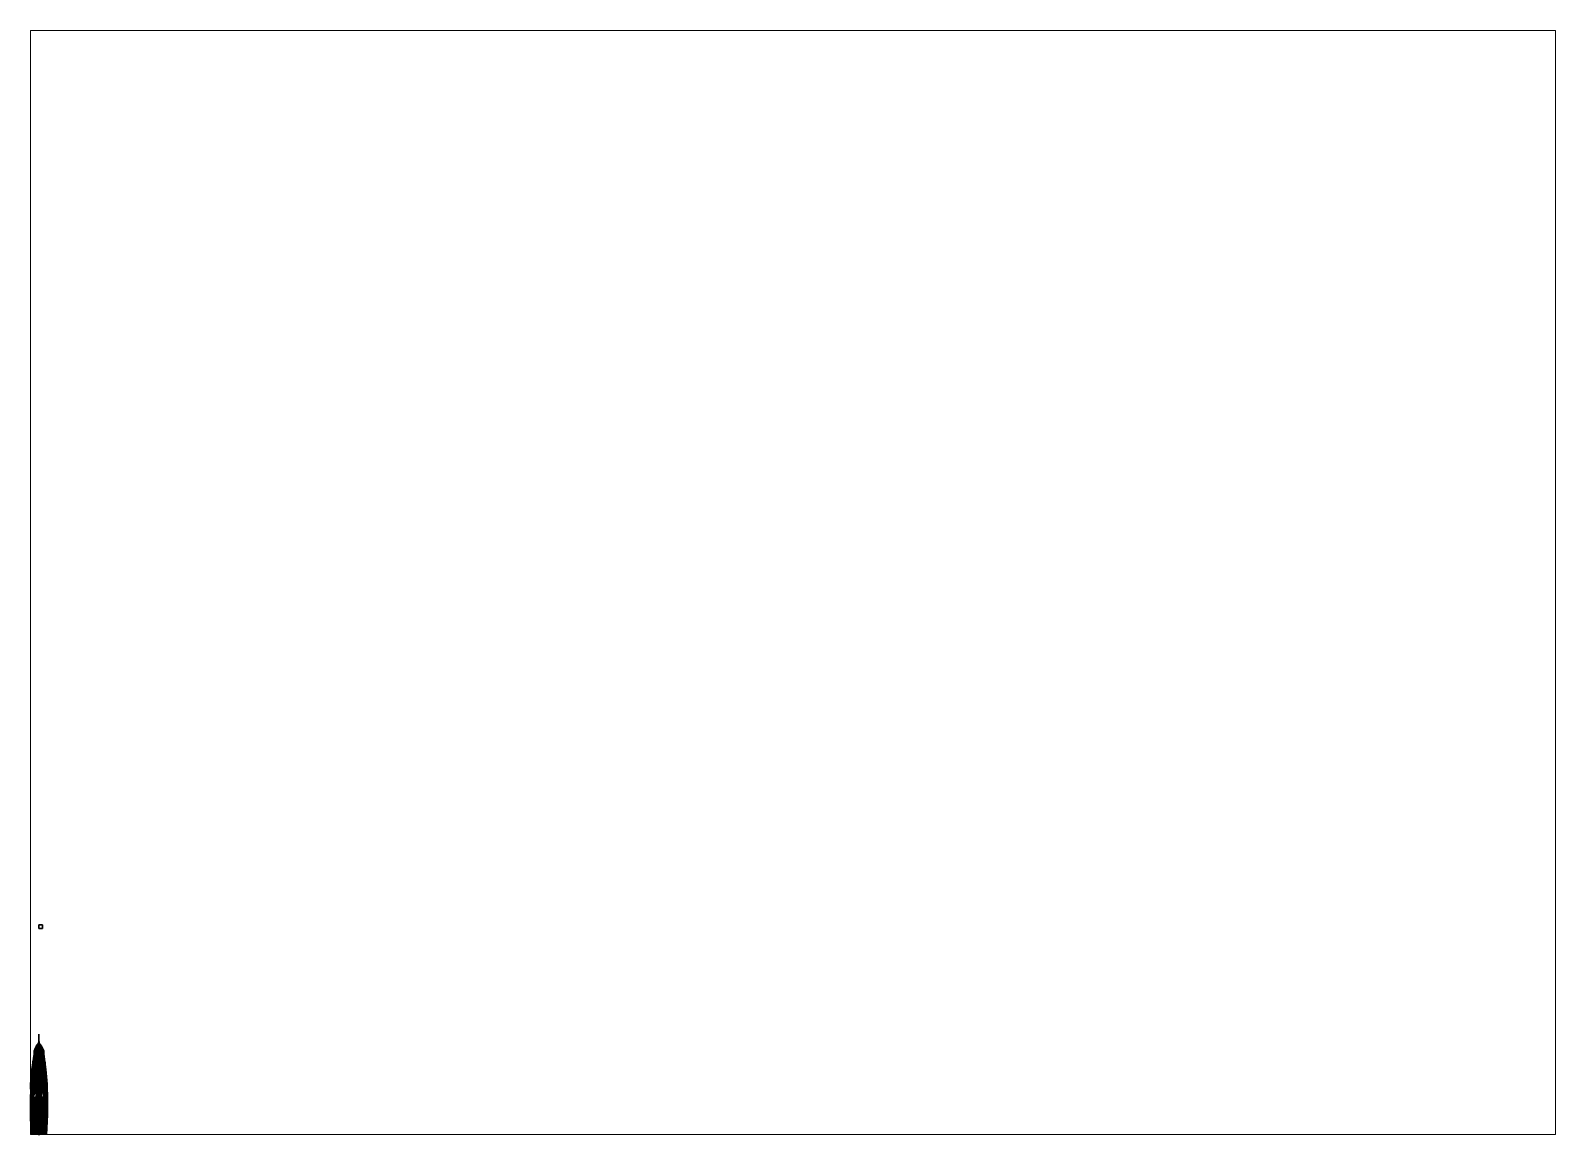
# Paper-space layout 'Layout1' of a CAD drawing. Header units: millimetres. Extents: x 28 to 251, y 20 to 181.
# The model-space entities are those that its viewports show. They can reach past a viewport. Long polylines and large blocks are cut down to what shows.
import ezdxf

# ---------------------------------------------------------------- set-up
doc = ezdxf.new("R2010")
doc.units = ezdxf.units.MM
for name, color, linetype in [('flag', 6, 'Continuous'), ('gun', 1, 'Continuous'), ('propeller', 1, 'Continuous'), ('railings', 6, 'Continuous'), ('sleeve', 5, 'Continuous'), ('superstructure', 3, 'Continuous'), ('turret', 2, 'Continuous')]:
    doc.layers.add(name, color=color, linetype=linetype)

msp = doc.modelspace()

# ---------------------------------------------------------------- linework, layer by layer
for points in [[(1, 53.15, 1), (1, 53.15), (0, 53.15), (0, 53.15, 1)], [(1, 53.15), (1, 52.15), (0, 52.15), (0, 53.15)], [(0, 53.15), (0, 52.15), (0, 52.15, 1), (0, 53.15, 1)], [(0, 53.15, 1), (0, 52.15, 1), (1, 52.15, 1), (1, 53.15, 1)], [(0, 52.15, 1), (0, 52.15), (1, 52.15), (1, 52.15, 1)], [(1, 52.15, 1), (1, 52.15), (1, 53.15), (1, 53.15, 1)], [(-1.35, 17.09, 1.22), (-0.65, 17.09, 0.47), (-1.68, 12.85, 0.47), (-1.96, 12.85, 1.05)], [(-1.27, 17.09, 1.35), (-1.35, 17.09, 1.28), (-1.96, 12.85, 1.2), (-1.83, 12.85, 1.35)], [(-1.35, 17.09, 1.28), (-1.35, 17.09, 1.22), (-1.96, 12.85, 1.05), (-1.96, 12.85, 1.2)], [(-1.08, 17.09, 1.39), (-1.27, 17.09, 1.35), (-1.83, 12.85, 1.35), (-1.6, 12.85, 1.42)], [(-0.65, 17.09, 0.47), (-0.31, 17.09), (-1.31, 12.85), (-1.68, 12.85, 0.47)], [(0, 19.74, 0.89), (0, 19.21, 0.47), (-0.65, 18.09, 0.47), (-1.35, 18.09, 1.22)], [(-0.65, 18.09, 0.47), (-1.35, 18.09, 1.22), (-1.17, 18.51, 1.29), (-0.76, 19.33, 1.29)], [(-1.17, 18.51, 1.44), (-1.17, 18.51, 1.29), (-1.35, 18.09, 1.28), (-1.27, 18.09, 1.35)], [(-1.35, 18.09, 1.22), (-1.35, 18.09, 1.22), (-1.35, 18.09, 1.28), (-1.17, 18.51, 1.29)], [(-1.35, 18.09, 1.22), (-0.65, 18.09, 0.47), (-0.65, 17.09, 0.47), (-1.35, 17.09, 1.22)], [(-1.27, 18.09, 1.35), (-1.35, 18.09, 1.28), (-1.35, 17.09, 1.28), (-1.27, 17.09, 1.35)], [(-1.35, 18.09, 1.28), (-1.35, 18.09, 1.22), (-1.35, 17.09, 1.22), (-1.35, 17.09, 1.28)], [(-0.31, 17.09), (-0.16, 17.09, -0.27), (-1.04, 12.85, -0.27), (-1.31, 12.85)], [(-0.76, 19.33, 1.44), (-1.17, 18.51, 1.44), (-1.27, 18.09, 1.35), (-1.08, 18.09, 1.39)], [(-1.08, 18.09, 1.39), (-1.27, 18.09, 1.35), (-1.27, 17.09, 1.35), (-1.08, 17.09, 1.39)], [(-0.76, 19.33, 1.29), (-1.17, 18.51, 1.29), (-1.17, 18.51, 1.44), (-0.76, 19.33, 1.44)], [(-0.16, 17.09, -0.27), (-0.09, 17.09, -0.49), (-0.76, 12.85, -0.49), (-1.04, 12.85, -0.27)], [(-0.47, 19.73, 1.29), (-0.76, 19.33, 1.29), (-0.76, 19.33, 1.44), (-0.47, 19.73, 1.44)], [(0, 19.21, 0.47), (-0.65, 18.09, 0.47), (-0.76, 19.33, 1.29), (-0.47, 19.73, 1.29)], [(-0.09, 17.09, -0.49), (-0.04, 17.09, -0.71), (-0.47, 12.85, -0.71), (-0.76, 12.85, -0.49)], [(0, 19.21, 0.47), (0, 18.42), (-0.31, 18.09), (-0.65, 18.09, 0.47)], [(-0.65, 18.09, 0.47), (-0.31, 18.09), (-0.31, 17.09), (-0.65, 17.09, 0.47)], [(-0.2, 19.89, 1.29), (-0.47, 19.73, 1.29), (-0.47, 19.73, 1.44), (-0.2, 19.89, 1.44)], [(0, 19.74, 0.89), (0, 19.21, 0.47), (-0.47, 19.73, 1.29), (-0.2, 19.89, 1.29)], [(-0.04, 17.09, -0.71), (-0.1, 17.09, -0.83), (-0.22, 12.85, -0.9), (-0.47, 12.85, -0.71)], [(0, 18.42), (0, 18.19, -0.27), (-0.16, 18.09, -0.27), (-0.31, 18.09)], [(-0.31, 18.09), (-0.16, 18.09, -0.27), (-0.16, 17.09, -0.27), (-0.31, 17.09)], [(-0.1, 17.09, -0.83), (-0.12, 17.09, -0.94), (-0.12, 12.85, -0.99), (-0.22, 12.85, -0.9)], [(0, 19.89, 1.29), (-0.2, 19.89, 1.29), (-0.2, 19.89, 1.44), (0, 19.89, 1.44)], [(0, 19.74, 0.89), (0, 19.74, 0.89), (-0.2, 19.89, 1.29), (0, 19.89, 1.29)], [(0, 18.19, -0.27), (0, 18.13, -0.49), (-0.09, 18.09, -0.49), (-0.16, 18.09, -0.27)], [(-0.16, 18.09, -0.27), (-0.09, 18.09, -0.49), (-0.09, 17.09, -0.49), (-0.16, 17.09, -0.27)], [(0, 18.21, -0.94), (0, 18.21, -1.07), (0, 18.09, -1.07), (-0.12, 18.09, -0.94)], [(0, 18.21, -0.83), (0, 18.21, -0.94), (-0.12, 18.09, -0.94), (-0.1, 18.09, -0.83)], [(-0.12, 18.09, -0.94), (0, 18.09, -1.07), (0, 17.09, -1.07), (-0.12, 17.09, -0.94)], [(-0.1, 18.09, -0.83), (-0.12, 18.09, -0.94), (-0.12, 17.09, -0.94), (-0.1, 17.09, -0.83)], [(-0.12, 17.09, -0.94), (0, 17.09, -1.07), (0, 12.85, -1.01), (-0.12, 12.85, -0.99)], [(0, 18.21, -0.71), (0, 18.21, -0.83), (-0.1, 18.09, -0.83), (-0.04, 18.09, -0.71)], [(-0.04, 18.09, -0.71), (-0.1, 18.09, -0.83), (-0.1, 17.09, -0.83), (-0.04, 17.09, -0.71)], [(0, 18.13, -0.49), (0, 18.21, -0.71), (-0.04, 18.09, -0.71), (-0.09, 18.09, -0.49)], [(-0.09, 18.09, -0.49), (-0.04, 18.09, -0.71), (-0.04, 17.09, -0.71), (-0.09, 17.09, -0.49)], [(-0.04, 20.04, -0.89), (-0.04, 19.81, -1.27), (-0.04, 19.81, -0.29), (-0.04, 20.04, -0.6)], [(0.04, 20.04, -0.6), (0.04, 20.04, -0.89), (-0.04, 20.04, -0.89), (-0.04, 20.04, -0.6)], [(0.04, 20.04, -0.89), (0.04, 19.81, -1.27), (-0.04, 19.81, -1.27), (-0.04, 20.04, -0.89)], [(-0.04, 20.04, -0.6), (-0.04, 19.81, -0.29), (0.04, 19.81, -0.29), (0.04, 20.04, -0.6)], [(-0.04, 19.81, -1.27), (-0.04, 19.41, -1.6), (-0.04, 19.41), (-0.04, 19.81, -0.29)], [(0.04, 19.81, -1.27), (0.04, 19.41, -1.6), (-0.04, 19.41, -1.6), (-0.04, 19.81, -1.27)], [(-0.04, 19.81, -0.29), (-0.04, 19.41), (0.04, 19.41), (0.04, 19.81, -0.29)], [(-0.04, 19.41, -1.6), (-0.04, 19.11, -1.8), (-0.04, 19.11, 0.31), (-0.04, 19.41)], [(0.04, 19.41, -1.6), (0.04, 19.11, -1.8), (-0.04, 19.11, -1.8), (-0.04, 19.41, -1.6)], [(-0.04, 19.41), (-0.04, 19.11, 0.31), (0.04, 19.11, 0.31), (0.04, 19.41)], [(-0.04, 19.11, -1.8), (-0.04, 19.02, -1.87), (-0.04, 19.02, 0.31), (-0.04, 19.11, 0.31)], [(0.04, 19.11, -1.8), (0.04, 19.02, -1.87), (-0.04, 19.02, -1.87), (-0.04, 19.11, -1.8)], [(-0.04, 19.11, 0.31), (-0.04, 19.02, 0.31), (0.04, 19.02, 0.31), (0.04, 19.11, 0.31)], [(-0.03, 19.05, 0.31), (-0.04, 19.02, 0.31), (-0.04, 19.02, 0.61), (-0.03, 19.05, 0.61)], [(-0.04, 19.02, -1.87), (-0.03, 18.99, -1.87), (-0.03, 18.99, 0.61), (-0.04, 19.02, 0.61)], [(0.04, 18.89, -1.89), (0.04, 19.02, -1.89), (-0.04, 19.02, -1.89), (-0.04, 18.89, -1.89)], [(-0.04, 19.02, -1.89), (-0.04, 19.02, -1.98), (-0.04, 18.89, -1.98), (-0.04, 18.89, -1.89)], [(-0.04, 18.89, -1.98), (-0.04, 19.02, -1.98), (0.04, 19.02, -1.98), (0.04, 18.89, -1.98)], [(0.04, 19.02, -1.89), (0.04, 19.02, -1.98), (-0.04, 19.02, -1.98), (-0.04, 19.02, -1.89)], [(0.04, 18.49, -1.78), (0.04, 18.89, -1.89), (-0.04, 18.89, -1.89), (-0.04, 18.49, -1.78)], [(-0.04, 18.4, -1.89), (-0.04, 18.89, -1.98), (0.04, 18.89, -1.98), (0.04, 18.4, -1.89)], [(-0.04, 18.89, -1.89), (-0.04, 18.89, -1.98), (-0.04, 18.4, -1.89), (-0.04, 18.49, -1.78)], [(-0.04, 18.49, -1.78), (-0.04, 18.4, -1.89), (-0.04, 17.95, -1.59), (-0.04, 18.09, -1.34)], [(0.04, 18.09, -1.34), (0.04, 18.49, -1.78), (-0.04, 18.49, -1.78), (-0.04, 18.09, -1.34)], [(-0.04, 17.95, -1.59), (-0.04, 18.4, -1.89), (0.04, 18.4, -1.89), (0.04, 17.95, -1.59)], [(-0.04, 18.09, -1.34), (-0.04, 17.95, -1.59), (-0.04, 17.95, -1.03), (-0.04, 18.09, -1.03)], [(0.04, 18.09, -1.03), (0.04, 18.09, -1.34), (-0.04, 18.09, -1.34), (-0.04, 18.09, -1.03)], [(-0.04, 17.95, -1.03), (-0.04, 17.95, -1.59), (0.04, 17.95, -1.59), (0.04, 17.95, -1.03)], [(0, 19.06, 0.31), (-0.03, 19.05, 0.31), (-0.03, 19.05, 0.61), (0, 19.06, 0.61)], [(-0.03, 18.99, -1.87), (0, 18.98, -1.87), (0, 18.98, 0.61), (-0.03, 18.99, 0.61)], [(0.2, 19.89, 1.29), (0, 19.89, 1.29), (0, 19.89, 1.44), (0.2, 19.89, 1.44)], [(0, 19.74, 0.89), (0, 19.74, 0.89), (0, 19.89, 1.29), (0.2, 19.89, 1.29)], [(0, 19.21, 0.47), (0, 19.74, 0.89), (0.2, 19.89, 1.29), (0.47, 19.73, 1.29)], [(1.35, 18.09, 1.22), (0.65, 18.09, 0.47), (0, 19.21, 0.47), (0, 19.74, 0.89)], [(0.65, 18.09, 0.47), (0, 19.21, 0.47), (0.47, 19.73, 1.29), (0.76, 19.33, 1.29)], [(0.65, 18.09, 0.47), (0.31, 18.09), (0, 18.42), (0, 19.21, 0.47)], [(0.03, 19.05, 0.31), (0, 19.06, 0.31), (0, 19.06, 0.61), (0.03, 19.05, 0.61)], [(0, 18.98, -1.87), (0.03, 18.99, -1.87), (0.03, 18.99, 0.61), (0, 18.98, 0.61)], [(0.31, 18.09), (0.16, 18.09, -0.27), (0, 18.19, -0.27), (0, 18.42)], [(0.09, 18.09, -0.49), (0.04, 18.09, -0.71), (0, 18.21, -0.71), (0, 18.13, -0.49)], [(0.12, 18.09, -0.94), (0, 18.09, -1.07), (0, 18.21, -1.07), (0, 18.21, -0.94)], [(0.04, 18.09, -0.71), (0.1, 18.09, -0.83), (0, 18.21, -0.83), (0, 18.21, -0.71)], [(0.1, 18.09, -0.83), (0.12, 18.09, -0.94), (0, 18.21, -0.94), (0, 18.21, -0.83)], [(0.16, 18.09, -0.27), (0.09, 18.09, -0.49), (0, 18.13, -0.49), (0, 18.19, -0.27)], [(0.12, 17.09, -0.94), (0, 17.09, -1.07), (0, 18.09, -1.07), (0.12, 18.09, -0.94)], [(0.12, 12.85, -0.99), (0, 12.85, -1.01), (0, 17.09, -1.07), (0.12, 17.09, -0.94)], [(0.04, 19.02, 0.31), (0.03, 19.05, 0.31), (0.03, 19.05, 0.61), (0.04, 19.02, 0.61)], [(0.03, 18.99, -1.87), (0.04, 19.02, -1.87), (0.04, 19.02, 0.61), (0.03, 18.99, 0.61)], [(0.04, 19.81, -0.29), (0.04, 19.81, -1.27), (0.04, 20.04, -0.89), (0.04, 20.04, -0.6)], [(0.04, 19.41), (0.04, 19.41, -1.6), (0.04, 19.81, -1.27), (0.04, 19.81, -0.29)], [(0.04, 19.11, 0.31), (0.04, 19.11, -1.8), (0.04, 19.41, -1.6), (0.04, 19.41)], [(0.04, 19.02, 0.31), (0.04, 19.02, -1.87), (0.04, 19.11, -1.8), (0.04, 19.11, 0.31)], [(0.04, 18.89, -1.98), (0.04, 19.02, -1.98), (0.04, 19.02, -1.89), (0.04, 18.89, -1.89)], [(0.04, 18.4, -1.89), (0.04, 18.89, -1.98), (0.04, 18.89, -1.89), (0.04, 18.49, -1.78)], [(0.04, 17.95, -1.59), (0.04, 18.4, -1.89), (0.04, 18.49, -1.78), (0.04, 18.09, -1.34)], [(0.04, 17.09, -0.71), (0.1, 17.09, -0.83), (0.1, 18.09, -0.83), (0.04, 18.09, -0.71)], [(0.09, 17.09, -0.49), (0.04, 17.09, -0.71), (0.04, 18.09, -0.71), (0.09, 18.09, -0.49)], [(0.04, 17.95, -1.03), (0.04, 17.95, -1.59), (0.04, 18.09, -1.34), (0.04, 18.09, -1.03)], [(0.76, 12.85, -0.49), (0.47, 12.85, -0.71), (0.04, 17.09, -0.71), (0.09, 17.09, -0.49)], [(0.47, 12.85, -0.71), (0.22, 12.85, -0.9), (0.1, 17.09, -0.83), (0.04, 17.09, -0.71)], [(0.16, 17.09, -0.27), (0.09, 17.09, -0.49), (0.09, 18.09, -0.49), (0.16, 18.09, -0.27)], [(1.04, 12.85, -0.27), (0.76, 12.85, -0.49), (0.09, 17.09, -0.49), (0.16, 17.09, -0.27)], [(0.1, 17.09, -0.83), (0.12, 17.09, -0.94), (0.12, 18.09, -0.94), (0.1, 18.09, -0.83)], [(0.22, 12.85, -0.9), (0.12, 12.85, -0.99), (0.12, 17.09, -0.94), (0.1, 17.09, -0.83)], [(0.31, 17.09), (0.16, 17.09, -0.27), (0.16, 18.09, -0.27), (0.31, 18.09)], [(1.31, 12.85), (1.04, 12.85, -0.27), (0.16, 17.09, -0.27), (0.31, 17.09)], [(0.47, 19.73, 1.29), (0.2, 19.89, 1.29), (0.2, 19.89, 1.44), (0.47, 19.73, 1.44)], [(0.65, 17.09, 0.47), (0.31, 17.09), (0.31, 18.09), (0.65, 18.09, 0.47)], [(1.68, 12.85, 0.47), (1.31, 12.85), (0.31, 17.09), (0.65, 17.09, 0.47)], [(0.76, 19.33, 1.29), (0.47, 19.73, 1.29), (0.47, 19.73, 1.44), (0.76, 19.33, 1.44)], [(1.35, 18.09, 1.22), (0.65, 18.09, 0.47), (0.76, 19.33, 1.29), (1.17, 18.51, 1.29)], [(1.35, 17.09, 1.22), (0.65, 17.09, 0.47), (0.65, 18.09, 0.47), (1.35, 18.09, 1.22)], [(1.96, 12.85, 1.05), (1.68, 12.85, 0.47), (0.65, 17.09, 0.47), (1.35, 17.09, 1.22)], [(1.08, 18.09, 1.39), (1.27, 18.09, 1.35), (1.17, 18.51, 1.44), (0.76, 19.33, 1.44)], [(1.17, 18.51, 1.29), (0.76, 19.33, 1.29), (0.76, 19.33, 1.44), (1.17, 18.51, 1.44)], [(1.08, 17.09, 1.39), (1.27, 17.09, 1.35), (1.27, 18.09, 1.35), (1.08, 18.09, 1.39)], [(1.6, 12.85, 1.42), (1.83, 12.85, 1.35), (1.27, 17.09, 1.35), (1.08, 17.09, 1.39)], [(1.27, 18.09, 1.35), (1.35, 18.09, 1.28), (1.17, 18.51, 1.29), (1.17, 18.51, 1.44)], [(1.35, 18.09, 1.22), (1.35, 18.09, 1.22), (1.17, 18.51, 1.29), (1.35, 18.09, 1.28)], [(1.27, 17.09, 1.35), (1.35, 17.09, 1.28), (1.35, 18.09, 1.28), (1.27, 18.09, 1.35)], [(1.83, 12.85, 1.35), (1.96, 12.85, 1.2), (1.35, 17.09, 1.28), (1.27, 17.09, 1.35)], [(1.35, 17.09, 1.28), (1.35, 17.09, 1.22), (1.35, 18.09, 1.22), (1.35, 18.09, 1.28)], [(1.96, 12.85, 1.2), (1.96, 12.85, 1.05), (1.35, 17.09, 1.22), (1.35, 17.09, 1.28)], [(-1.96, 12.85, 1.05), (-1.68, 12.85, 0.47), (-2.08, 8.75, 0.2), (-2.29, 8.75, 0.82)], [(-1.96, 12.85, 1.2), (-1.96, 12.85, 1.05), (-2.29, 8.75, 0.82), (-2.29, 8.75, 1.2)], [(-1.83, 12.85, 1.35), (-1.96, 12.85, 1.2), (-2.29, 8.75, 1.2), (-2.15, 8.75, 1.35)], [(-1.6, 12.85, 1.42), (-1.83, 12.85, 1.35), (-2.15, 8.75, 1.35), (-2.01, 8.75, 1.42)], [(-1.68, 12.85, 0.47), (-1.31, 12.85), (-1.95, 8.75), (-2.08, 8.75, 0.2)], [(-1.31, 12.85), (-1.04, 12.85, -0.27), (-1.72, 8.75, -0.27), (-1.95, 8.75)], [(-1.04, 12.85, -0.27), (-0.76, 12.85, -0.49), (-1.45, 8.75, -0.49), (-1.72, 8.75, -0.27)], [(-0.76, 12.85, -0.49), (-0.47, 12.85, -0.71), (-1.05, 8.75, -0.71), (-1.45, 8.75, -0.49)], [(-0.47, 12.85, -0.71), (-0.22, 12.85, -0.9), (-0.56, 8.75, -0.9), (-1.05, 8.75, -0.71)], [(-0.22, 12.85, -0.9), (-0.12, 12.85, -0.99), (-0.19, 8.75, -0.99), (-0.56, 8.75, -0.9)], [(-0.12, 12.85, -0.99), (0, 12.85, -1.01), (0, 8.75, -1.01), (-0.19, 8.75, -0.99)], [(0.19, 8.75, -0.99), (0, 8.75, -1.01), (0, 12.85, -1.01), (0.12, 12.85, -0.99)], [(0.56, 8.75, -0.9), (0.19, 8.75, -0.99), (0.12, 12.85, -0.99), (0.22, 12.85, -0.9)], [(1.05, 8.75, -0.71), (0.56, 8.75, -0.9), (0.22, 12.85, -0.9), (0.47, 12.85, -0.71)], [(1.45, 8.75, -0.49), (1.05, 8.75, -0.71), (0.47, 12.85, -0.71), (0.76, 12.85, -0.49)], [(1.72, 8.75, -0.27), (1.45, 8.75, -0.49), (0.76, 12.85, -0.49), (1.04, 12.85, -0.27)], [(1.95, 8.75), (1.72, 8.75, -0.27), (1.04, 12.85, -0.27), (1.31, 12.85)], [(2.08, 8.75, 0.2), (1.95, 8.75), (1.31, 12.85), (1.68, 12.85, 0.47)], [(2.01, 8.75, 1.42), (2.15, 8.75, 1.35), (1.83, 12.85, 1.35), (1.6, 12.85, 1.42)], [(2.29, 8.75, 0.82), (2.08, 8.75, 0.2), (1.68, 12.85, 0.47), (1.96, 12.85, 1.05)], [(2.15, 8.75, 1.35), (2.29, 8.75, 1.2), (1.96, 12.85, 1.2), (1.83, 12.85, 1.35)], [(2.29, 8.75, 1.2), (2.29, 8.75, 0.82), (1.96, 12.85, 1.05), (1.96, 12.85, 1.2)], [(-2.29, 8.75, 0.82), (-2.08, 8.75, 0.2), (-2.36, 4.54, 0.2), (-2.44, 4.54, 0.71)], [(-2.29, 8.75, 1.2), (-2.29, 8.75, 0.82), (-2.44, 4.54, 0.71), (-2.44, 4.54, 1.18)], [(-2.15, 8.75, 1.35), (-2.29, 8.75, 1.2), (-2.44, 4.54, 1.18), (-2.36, 4.54, 1.35)], [(-2.01, 8.75, 1.42), (-2.15, 8.75, 1.35), (-2.36, 4.54, 1.35), (-2.22, 4.54, 1.47)], [(-2.08, 8.75, 0.2), (-1.95, 8.75), (-2.29, 4.54), (-2.36, 4.54, 0.2)], [(-1.95, 8.75), (-1.72, 8.75, -0.27), (-2.15, 4.54, -0.27), (-2.29, 4.54)], [(-1.72, 8.75, -0.27), (-1.45, 8.75, -0.49), (-1.94, 4.54, -0.49), (-2.15, 4.54, -0.27)], [(-1.45, 8.75, -0.49), (-1.05, 8.75, -0.71), (-1.53, 4.54, -0.71), (-1.94, 4.54, -0.49)], [(-1.05, 8.75, -0.71), (-0.56, 8.75, -0.9), (-0.86, 4.54, -0.9), (-1.53, 4.54, -0.71)], [(-0.56, 8.75, -0.9), (-0.19, 8.75, -0.99), (-0.19, 4.54, -0.99), (-0.86, 4.54, -0.9)], [(-0.19, 8.75, -0.99), (0, 8.75, -1.01), (0, 4.54, -0.99), (-0.19, 4.54, -0.99)], [(0.19, 4.54, -0.99), (0, 4.54, -0.99), (0, 8.75, -1.01), (0.19, 8.75, -0.99)], [(0.86, 4.54, -0.9), (0.19, 4.54, -0.99), (0.19, 8.75, -0.99), (0.56, 8.75, -0.9)], [(1.53, 4.54, -0.71), (0.86, 4.54, -0.9), (0.56, 8.75, -0.9), (1.05, 8.75, -0.71)], [(1.94, 4.54, -0.49), (1.53, 4.54, -0.71), (1.05, 8.75, -0.71), (1.45, 8.75, -0.49)], [(2.15, 4.54, -0.27), (1.94, 4.54, -0.49), (1.45, 8.75, -0.49), (1.72, 8.75, -0.27)], [(2.29, 4.54), (2.15, 4.54, -0.27), (1.72, 8.75, -0.27), (1.95, 8.75)], [(2.36, 4.54, 0.2), (2.29, 4.54), (1.95, 8.75), (2.08, 8.75, 0.2)], [(2.22, 4.54, 1.47), (2.36, 4.54, 1.35), (2.15, 8.75, 1.35), (2.01, 8.75, 1.42)], [(2.44, 4.54, 0.71), (2.36, 4.54, 0.2), (2.08, 8.75, 0.2), (2.29, 8.75, 0.82)], [(2.36, 4.54, 1.35), (2.44, 4.54, 1.18), (2.29, 8.75, 1.2), (2.15, 8.75, 1.35)], [(2.44, 4.54, 1.18), (2.44, 4.54, 0.71), (2.29, 8.75, 0.82), (2.29, 8.75, 1.2)], [(-2.44, 4.54, 0.71), (-2.36, 4.54, 0.2), (-2.25, 0.26, 0.2), (-2.36, 0.26, 0.92)], [(-2.44, 4.54, 1.18), (-2.44, 4.54, 0.71), (-2.36, 0.26, 0.92), (-2.36, 0.26, 1.27)], [(-2.36, 4.54, 1.35), (-2.44, 4.54, 1.18), (-2.36, 0.26, 1.27), (-2.32, 0.26, 1.35)], [(-2.22, 4.54, 1.47), (-2.36, 4.54, 1.35), (-2.32, 0.26, 1.35), (-2.22, 0.26, 1.47)], [(-2.36, 4.54, 0.2), (-2.29, 4.54), (-2.21, 0.26), (-2.25, 0.26, 0.2)], [(-2.29, 4.54), (-2.15, 4.54, -0.27), (-2.12, 0.26, -0.27), (-2.21, 0.26)], [(-2.15, 4.54, -0.27), (-1.94, 4.54, -0.49), (-1.94, 0.26, -0.49), (-2.12, 0.26, -0.27)], [(-1.94, 4.54, -0.49), (-1.53, 4.54, -0.71), (-1.6, 0.26, -0.71), (-1.94, 0.26, -0.49)], [(-1.53, 4.54, -0.71), (-0.86, 4.54, -0.9), (-1.04, 0.26, -0.9), (-1.6, 0.26, -0.71)], [(-0.86, 4.54, -0.9), (-0.19, 4.54, -0.99), (-0.19, 0.26, -0.99), (-1.04, 0.26, -0.9)], [(-0.19, 4.54, -0.99), (0, 4.54, -0.99), (0, 0.26, -0.99), (-0.19, 0.26, -0.99)], [(0.19, 0.26, -0.99), (0, 0.26, -0.99), (0, 4.54, -0.99), (0.19, 4.54, -0.99)], [(1.04, 0.26, -0.9), (0.19, 0.26, -0.99), (0.19, 4.54, -0.99), (0.86, 4.54, -0.9)], [(1.6, 0.26, -0.71), (1.04, 0.26, -0.9), (0.86, 4.54, -0.9), (1.53, 4.54, -0.71)], [(1.94, 0.26, -0.49), (1.6, 0.26, -0.71), (1.53, 4.54, -0.71), (1.94, 4.54, -0.49)], [(2.12, 0.26, -0.27), (1.94, 0.26, -0.49), (1.94, 4.54, -0.49), (2.15, 4.54, -0.27)], [(2.21, 0.26), (2.12, 0.26, -0.27), (2.15, 4.54, -0.27), (2.29, 4.54)], [(2.25, 0.26, 0.2), (2.21, 0.26), (2.29, 4.54), (2.36, 4.54, 0.2)], [(2.22, 0.26, 1.47), (2.32, 0.26, 1.35), (2.36, 4.54, 1.35), (2.22, 4.54, 1.47)], [(2.36, 0.26, 0.92), (2.25, 0.26, 0.2), (2.36, 4.54, 0.2), (2.44, 4.54, 0.71)], [(2.32, 0.26, 1.35), (2.36, 0.26, 1.27), (2.44, 4.54, 1.18), (2.36, 4.54, 1.35)], [(2.36, 0.26, 1.27), (2.36, 0.26, 0.92), (2.44, 4.54, 0.71), (2.44, 4.54, 1.18)], [(-2.32, 0.26, 1.35), (-2.36, 0.26, 1.27), (-2.16, -5.51, 1.36), (-2.07, -5.51, 1.51)], [(-2.36, 0.26, 0.92), (-2.25, 0.26, 0.2), (-1.96, -5.51, 0.2), (-2.16, -5.51, 1.27)], [(-2.36, 0.26, 1.27), (-2.36, 0.26, 0.92), (-2.16, -5.51, 1.27), (-2.16, -5.51, 1.36)], [(-2.22, 0.26, 1.47), (-2.32, 0.26, 1.35), (-2.07, -5.51, 1.51), (-1.9, -5.51, 1.59)], [(-2.25, 0.26, 0.2), (-2.21, 0.26), (-1.93, -5.51), (-1.96, -5.51, 0.2)], [(-2.21, 0.26), (-2.12, 0.26, -0.27), (-1.88, -5.51, -0.27), (-1.93, -5.51)], [(-2.12, 0.26, -0.27), (-1.94, 0.26, -0.49), (-1.78, -5.51, -0.49), (-1.88, -5.51, -0.27)], [(-1.94, 0.26, -0.49), (-1.6, 0.26, -0.71), (-1.56, -5.51, -0.71), (-1.78, -5.51, -0.49)], [(-1.6, 0.26, -0.71), (-1.04, 0.26, -0.9), (-1.04, -5.51, -0.9), (-1.56, -5.51, -0.71)], [(-1.04, 0.26, -0.9), (-0.19, 0.26, -0.99), (-0.19, -5.51, -0.99), (-1.04, -5.51, -0.9)], [(-0.19, 0.26, -0.99), (0, 0.26, -0.99), (0, -5.51, -0.99), (-0.19, -5.51, -0.99)], [(0.19, -5.51, -0.99), (0, -5.51, -0.99), (0, 0.26, -0.99), (0.19, 0.26, -0.99)], [(1.04, -5.51, -0.9), (0.19, -5.51, -0.99), (0.19, 0.26, -0.99), (1.04, 0.26, -0.9)], [(1.56, -5.51, -0.71), (1.04, -5.51, -0.9), (1.04, 0.26, -0.9), (1.6, 0.26, -0.71)], [(1.78, -5.51, -0.49), (1.56, -5.51, -0.71), (1.6, 0.26, -0.71), (1.94, 0.26, -0.49)], [(1.88, -5.51, -0.27), (1.78, -5.51, -0.49), (1.94, 0.26, -0.49), (2.12, 0.26, -0.27)], [(1.93, -5.51), (1.88, -5.51, -0.27), (2.12, 0.26, -0.27), (2.21, 0.26)], [(1.9, -5.51, 1.59), (2.07, -5.51, 1.51), (2.32, 0.26, 1.35), (2.22, 0.26, 1.47)], [(1.96, -5.51, 0.2), (1.93, -5.51), (2.21, 0.26), (2.25, 0.26, 0.2)], [(2.16, -5.51, 1.27), (1.96, -5.51, 0.2), (2.25, 0.26, 0.2), (2.36, 0.26, 0.92)], [(2.07, -5.51, 1.51), (2.16, -5.51, 1.36), (2.36, 0.26, 1.27), (2.32, 0.26, 1.35)], [(2.16, -5.51, 1.36), (2.16, -5.51, 1.27), (2.36, 0.26, 0.92), (2.36, 0.26, 1.27)], [(-2.16, -5.51, 1.36), (-2.16, -5.51, 1.27), (-1.72, -8.78, 1.44), (-1.72, -8.78, 1.49)], [(-2.16, -5.51, 1.27), (-2.16, -5.51, 1.27), (-1.67, -8.78, 1.39), (-1.72, -8.78, 1.44)], [(-2.16, -5.51, 1.27), (-1.96, -5.51, 0.2), (-1.46, -8.78, 0.81), (-1.67, -8.78, 1.39)], [(-2.07, -5.51, 1.51), (-2.16, -5.51, 1.36), (-1.72, -8.78, 1.49), (-1.68, -8.78, 1.56)], [(-1.9, -5.51, 1.59), (-2.07, -5.51, 1.51), (-1.68, -8.78, 1.56), (-1.59, -8.78, 1.66)], [(-1.96, -5.51, 0.2), (-1.93, -5.51), (-1.36, -8.78), (-1.46, -8.78, 0.81)], [(-1.93, -5.51), (-1.88, -5.51, -0.27), (-1.33, -8.78, -0.27), (-1.36, -8.78)], [(-1.88, -5.51, -0.27), (-1.78, -5.51, -0.49), (-1.26, -8.78, -0.49), (-1.33, -8.78, -0.27)], [(-1.78, -5.51, -0.49), (-1.56, -5.51, -0.71), (-1.09, -8.78, -0.71), (-1.26, -8.78, -0.49)], [(-1.56, -5.51, -0.71), (-1.04, -5.51, -0.9), (-0.77, -8.78, -0.9), (-1.09, -8.78, -0.71)], [(-1.04, -5.51, -0.9), (-0.19, -5.51, -0.99), (-0.33, -8.78, -0.99), (-0.77, -8.78, -0.9)], [(-0.19, -5.51, -0.99), (0, -5.51, -0.99), (0, -8.78, -0.99), (-0.33, -8.78, -0.99)], [(0.33, -8.78, -0.99), (0, -8.78, -0.99), (0, -5.51, -0.99), (0.19, -5.51, -0.99)], [(0.77, -8.78, -0.9), (0.33, -8.78, -0.99), (0.19, -5.51, -0.99), (1.04, -5.51, -0.9)], [(1.09, -8.78, -0.71), (0.77, -8.78, -0.9), (1.04, -5.51, -0.9), (1.56, -5.51, -0.71)], [(1.26, -8.78, -0.49), (1.09, -8.78, -0.71), (1.56, -5.51, -0.71), (1.78, -5.51, -0.49)], [(1.33, -8.78, -0.27), (1.26, -8.78, -0.49), (1.78, -5.51, -0.49), (1.88, -5.51, -0.27)], [(1.36, -8.78), (1.33, -8.78, -0.27), (1.88, -5.51, -0.27), (1.93, -5.51)], [(1.46, -8.78, 0.81), (1.36, -8.78), (1.93, -5.51), (1.96, -5.51, 0.2)], [(1.67, -8.78, 1.39), (1.46, -8.78, 0.81), (1.96, -5.51, 0.2), (2.16, -5.51, 1.27)], [(1.59, -8.78, 1.66), (1.68, -8.78, 1.56), (2.07, -5.51, 1.51), (1.9, -5.51, 1.59)], [(1.72, -8.78, 1.44), (1.67, -8.78, 1.39), (2.16, -5.51, 1.27)], [(1.68, -8.78, 1.56), (1.72, -8.78, 1.49), (2.16, -5.51, 1.36), (2.07, -5.51, 1.51)], [(1.72, -8.78, 1.49), (1.72, -8.78, 1.44), (2.16, -5.51, 1.27), (2.16, -5.51, 1.36)]]:
    msp.add_3dface(points)
at = {"color": 2}
for points in [[(-1.08, 17.09, 1.39), (-1.08, 17.09, 1.39), (-1.6, 12.85, 1.42), (-1.32, 12.85, 1.48)], [(-0.88, 17.09, 1.42), (-1.08, 17.09, 1.39), (-1.32, 12.85, 1.48), (-1.07, 12.85, 1.51)], [(-0.47, 19.73, 1.44), (-0.76, 19.33, 1.44), (-1.08, 18.09, 1.39), (-0.88, 18.09, 1.42)], [(-0.88, 18.09, 1.42), (-1.08, 18.09, 1.39), (-1.08, 17.09, 1.39), (-0.88, 17.09, 1.42)], [(-0.5, 17.09, 1.44), (-0.88, 17.09, 1.42), (-1.07, 12.85, 1.51), (-0.67, 12.85, 1.55)], [(-0.2, 19.89, 1.44), (-0.47, 19.73, 1.44), (-0.88, 18.09, 1.42), (-0.5, 18.09, 1.44)], [(-0.5, 18.09, 1.44), (-0.88, 18.09, 1.42), (-0.88, 17.09, 1.42), (-0.5, 17.09, 1.44)], [(0, 17.09, 1.44), (-0.5, 17.09, 1.44), (-0.67, 12.85, 1.55), (0, 12.85, 1.55)], [(0, 19.89, 1.44), (-0.2, 19.89, 1.44), (-0.5, 18.09, 1.44), (0, 18.09, 1.44)], [(0, 18.09, 1.44), (-0.5, 18.09, 1.44), (-0.5, 17.09, 1.44), (0, 17.09, 1.44)], [(0, 18.09, 1.44), (0.5, 18.09, 1.44), (0.2, 19.89, 1.44), (0, 19.89, 1.44)], [(0, 17.09, 1.44), (0.5, 17.09, 1.44), (0.5, 18.09, 1.44), (0, 18.09, 1.44)], [(0, 12.85, 1.55), (0.67, 12.85, 1.55), (0.5, 17.09, 1.44), (0, 17.09, 1.44)], [(0.5, 18.09, 1.44), (0.88, 18.09, 1.42), (0.47, 19.73, 1.44), (0.2, 19.89, 1.44)], [(0.88, 18.09, 1.42), (1.08, 18.09, 1.39), (0.76, 19.33, 1.44), (0.47, 19.73, 1.44)], [(0.5, 17.09, 1.44), (0.88, 17.09, 1.42), (0.88, 18.09, 1.42), (0.5, 18.09, 1.44)], [(0.67, 12.85, 1.55), (1.07, 12.85, 1.51), (0.88, 17.09, 1.42), (0.5, 17.09, 1.44)], [(0.88, 17.09, 1.42), (1.08, 17.09, 1.39), (1.08, 18.09, 1.39), (0.88, 18.09, 1.42)], [(1.07, 12.85, 1.51), (1.32, 12.85, 1.48), (1.08, 17.09, 1.39), (0.88, 17.09, 1.42)], [(1.32, 12.85, 1.48), (1.6, 12.85, 1.42), (1.08, 17.09, 1.39)], [(-1.32, 12.85, 1.48), (-1.6, 12.85, 1.42), (-2.01, 8.75, 1.42), (-1.74, 8.75, 1.5)], [(-1.07, 12.85, 1.51), (-1.32, 12.85, 1.48), (-1.74, 8.75, 1.5), (-1.42, 8.75, 1.55)], [(-0.67, 12.85, 1.55), (-1.07, 12.85, 1.51), (-1.42, 8.75, 1.55), (-0.76, 9.09, 1.59)], [(-0.67, 12.85, 1.55), (-0.67, 12.85, 1.55), (-0.76, 9.09, 1.59), (-0.74, 9.18, 1.59)], [(-0.67, 12.85, 1.55), (-0.67, 12.85, 1.55), (-0.74, 9.18, 1.59), (-0.43, 9.49, 1.61)], [(0, 12.85, 1.55), (-0.67, 12.85, 1.55), (-0.43, 9.49, 1.61), (0, 9.6, 1.63)], [(0, 9.6, 1.63), (0.42, 9.49, 1.61), (0.67, 12.85, 1.55), (0, 12.85, 1.55)], [(0.42, 9.49, 1.61), (0.74, 9.18, 1.59), (0.67, 12.85, 1.55)], [(0.76, 9.09, 1.59), (1.42, 8.75, 1.55), (1.07, 12.85, 1.51), (0.67, 12.85, 1.55)], [(0.74, 9.18, 1.59), (0.76, 9.09, 1.59), (0.67, 12.85, 1.55)], [(1.42, 8.75, 1.55), (1.74, 8.75, 1.5), (1.32, 12.85, 1.48), (1.07, 12.85, 1.51)], [(1.74, 8.75, 1.5), (2.01, 8.75, 1.42), (1.6, 12.85, 1.42), (1.32, 12.85, 1.48)], [(-1.74, 8.75, 1.5), (-2.01, 8.75, 1.42), (-2.22, 4.54, 1.47), (-1.91, 4.54, 1.59)], [(-1.42, 8.75, 1.55), (-1.74, 8.75, 1.5), (-1.91, 4.54, 1.59), (-1.42, 4.54, 1.66)], [(-0.76, 9.09, 1.59), (-0.76, 9.09, 1.59), (-1.42, 8.75, 1.55), (-0.85, 8.75, 1.58)], [(-0.85, 8.75, 1.58), (-1.42, 8.75, 1.55), (-1.42, 8.75, 1.55), (-0.76, 8.41, 1.59)], [(-1.42, 8.75, 1.55), (-1.42, 4.54, 1.66), (-0.7, 5.39, 1.71)], [(-1.42, 8.75, 1.55), (-0.7, 5.39, 1.71), (-0.76, 8.41, 1.59)], [(0.7, 5.39, 1.71), (1.42, 4.54, 1.66), (1.42, 8.75, 1.55)], [(0.76, 8.41, 1.59), (0.7, 5.39, 1.71), (1.42, 8.75, 1.55)], [(0.85, 8.75, 1.58), (1.42, 8.75, 1.55), (1.42, 8.75, 1.55), (0.76, 9.09, 1.59)], [(0.76, 8.41, 1.59), (1.42, 8.75, 1.55), (1.42, 8.75, 1.55), (0.85, 8.75, 1.58)], [(1.42, 4.54, 1.66), (1.91, 4.54, 1.59), (1.74, 8.75, 1.5), (1.42, 8.75, 1.55)], [(1.91, 4.54, 1.59), (2.22, 4.54, 1.47), (2.01, 8.75, 1.42), (1.74, 8.75, 1.5)], [(-1.91, 4.54, 1.59), (-2.22, 4.54, 1.47), (-2.22, 0.26, 1.47), (-1.91, 0.26, 1.59)], [(-1.42, 4.54, 1.66), (-1.91, 4.54, 1.59), (-1.91, 0.26, 1.59), (-1.42, 0.26, 1.69)], [(-0.7, 5.39, 1.71), (-1.42, 4.54, 1.66), (-0.7, 4.54, 1.7)], [(-0.7, 1.18, 1.73), (-1.42, 4.54, 1.66), (-1.42, 0.26, 1.69), (-0.7, 0.26, 1.74)], [(-0.7, 2.81, 1.72), (-1.42, 4.54, 1.66), (-0.7, 1.18, 1.73)], [(-0.7, 4.54, 1.7), (-1.42, 4.54, 1.66), (-0.7, 2.81, 1.72)], [(-0.76, 8.41, 1.59), (-0.7, 5.39, 1.71), (-0.74, 8.33, 1.59)], [(-0.7, 5.39, 1.71), (-0.35, 6.51, 1.72), (-0.43, 8.01, 1.61), (-0.74, 8.33, 1.59)], [(-0.35, 6.51, 1.72), (-0.35, 6.51, 1.72), (0, 7.9, 1.63), (-0.43, 8.01, 1.61)], [(-0.35, 6.51, 1.72), (-0.35, 6.51, 1.72), (0.35, 6.51, 1.72), (0, 7.9, 1.63)], [(0.35, 6.51, 1.72), (0.35, 6.51, 1.72), (0.42, 8.01, 1.61), (0, 7.9, 1.63)], [(0.35, 6.51, 1.72), (0.7, 5.39, 1.71), (0.74, 8.33, 1.59), (0.42, 8.01, 1.61)], [(0.74, 8.33, 1.59), (0.7, 5.39, 1.71), (0.76, 8.41, 1.59)], [(0.7, 4.54, 1.7), (1.42, 4.54, 1.66), (0.7, 5.39, 1.71)], [(0.7, 0.26, 1.74), (1.42, 0.26, 1.69), (1.42, 4.54, 1.66), (0.7, 1.18, 1.73)], [(0.7, 1.18, 1.73), (1.42, 4.54, 1.66), (0.7, 2.81, 1.72)], [(0.7, 2.81, 1.72), (1.42, 4.54, 1.66), (0.7, 4.54, 1.7)], [(1.42, 0.26, 1.69), (1.91, 0.26, 1.59), (1.91, 4.54, 1.59), (1.42, 4.54, 1.66)], [(1.91, 0.26, 1.59), (2.22, 0.26, 1.47), (2.22, 4.54, 1.47), (1.91, 4.54, 1.59)], [(-1.91, 0.26, 1.59), (-2.22, 0.26, 1.47), (-1.9, -5.51, 1.59), (-1.72, -5.51, 1.66)], [(-1.42, 0.26, 1.69), (-1.91, 0.26, 1.59), (-1.72, -5.51, 1.66), (-1.4, -5.51, 1.74)], [(-0.7, -2, 1.77), (-1.42, 0.26, 1.69), (-1.4, -5.51, 1.74), (-0.7, -3.98, 1.8)], [(-0.7, 0.26, 1.74), (-1.42, 0.26, 1.69), (-1.42, 0.26, 1.69), (-0.7, -2, 1.77)], [(-0.48, 2.31, 1.72), (-0.7, 2.81, 1.72), (-0.7, 1.18, 1.73)], [(0.48, 2.31, 1.72), (-0.48, 2.31, 1.72), (-0.7, 1.18, 1.73), (0.7, 1.18, 1.73)], [(0.7, 1.18, 1.73), (0.7, 2.81, 1.72), (0.48, 2.31, 1.72)], [(0.7, -3.98, 1.8), (1.4, -5.51, 1.74), (1.42, 0.26, 1.69), (0.7, -2, 1.77)], [(1.42, 0.26, 1.69), (0.7, 0.26, 1.74), (0.7, 0.26, 1.74), (0.7, -2, 1.77)], [(1.4, -5.51, 1.74), (1.72, -5.51, 1.66), (1.91, 0.26, 1.59), (1.42, 0.26, 1.69)], [(1.72, -5.51, 1.66), (1.9, -5.51, 1.59), (2.22, 0.26, 1.47), (1.91, 0.26, 1.59)], [(-1.4, -5.51, 1.74), (-1.4, -5.51, 1.74), (-0.7, -5.51, 1.82), (-0.7, -3.98, 1.8)], [(-0.7, -2, 1.77), (-0.7, -2, 1.77), (-0.7, -3.98, 1.8), (-0.35, -3.69, 1.79)], [(0.7, -2, 1.77), (-0.7, -2, 1.77), (-0.35, -3.69, 1.79), (0.35, -3.69, 1.79)], [(0.35, -3.69, 1.79), (0.7, -3.98, 1.8), (0.7, -2, 1.77)], [(0.7, -3.98, 1.8), (0.7, -5.51, 1.82), (1.4, -5.51, 1.74)], [(-1.72, -5.51, 1.66), (-1.9, -5.51, 1.59), (-1.59, -8.78, 1.66), (-1.1, -8.78, 1.83)], [(-1.72, -5.51, 1.66), (-1.72, -5.51, 1.66), (-1.02, -8.75, 1.84), (-1.02, -8.43, 1.84)], [(-1.72, -5.51, 1.66), (-1.72, -5.51, 1.66), (-1.1, -8.78, 1.83), (-1.02, -8.75, 1.84)], [(-1.72, -5.51, 1.66), (-1.72, -5.51, 1.66), (-1.02, -8.43, 1.84), (-1.4, -5.51, 1.74)], [(-1.4, -5.51, 1.74), (-1.4, -5.51, 1.74), (-0.7, -6.25, 1.83), (-0.7, -5.51, 1.82)], [(-0.7, -6.25, 1.83), (-1.4, -5.51, 1.74), (-0.6, -8.03, 1.87), (-0.46, -7.97, 1.88)], [(-1.4, -5.51, 1.74), (-1.4, -5.51, 1.74), (-0.91, -8.19, 1.84), (-0.6, -8.03, 1.87)], [(-1.4, -5.51, 1.74), (-1.4, -5.51, 1.74), (-1.02, -8.43, 1.84), (-0.91, -8.19, 1.84)], [(-0.7, -6.25, 1.83), (-0.7, -6.25, 1.83), (-0.46, -7.97, 1.88), (-0.3, -7.91, 1.88)], [(-0.3, -7.91, 1.88), (0, -7.9, 1.88), (-0.7, -6.25, 1.83)], [(0, -7.9, 1.88), (0.7, -6.25, 1.83), (-0.7, -6.25, 1.83)], [(0.3, -7.91, 1.88), (0.7, -6.25, 1.83), (0, -7.9, 1.88)], [(0.3, -7.91, 1.88), (0.46, -7.97, 1.88), (0.7, -6.25, 1.83)], [(0.46, -7.97, 1.88), (0.6, -8.03, 1.87), (0.7, -6.25, 1.83)], [(0.6, -8.03, 1.87), (0.91, -8.19, 1.84), (1.4, -5.51, 1.74), (0.7, -6.25, 1.83)], [(0.7, -5.51, 1.82), (0.7, -6.25, 1.83), (1.4, -5.51, 1.74)], [(1.02, -8.75, 1.84), (1.1, -8.78, 1.83), (1.72, -5.51, 1.66), (1.4, -5.51, 1.74)], [(1.02, -8.43, 1.84), (1.02, -8.75, 1.84), (1.4, -5.51, 1.74)], [(1.1, -8.78, 1.83), (1.59, -8.78, 1.66), (1.9, -5.51, 1.59), (1.72, -5.51, 1.66)]]:
    msp.add_3dface(points, dxfattribs=at)
at = {"layer": 'flag'}
for points in [[(0, 22.71, 4.41), (0, 22.21, 4.16), (0, 22.21, 4.41), (0, 22.71, 4.41)], [(0, 22.71, 3.91), (0, 22.21, 3.84), (0, 22.21, 3.97), (0, 22.71, 3.91)], [(0, 22.71, 3.41), (0, 22.21, 3.41), (0, 22.21, 3.66), (0, 22.71, 3.41)], [(0, 22.21, 3.41), (0, 21.71, 3.41), (0, 21.92, 3.81), (0, 22.21, 3.66)], [(0, 22.21, 3.84), (0, 21.92, 3.81), (0, 21.92, 4.01), (0, 22.21, 3.97)], [(0, 22.21, 4.16), (0, 21.92, 4.01), (0, 21.71, 4.41), (0, 22.21, 4.41)], [(0, 21.92, 3.81), (0, 21.71, 3.41), (0, 21.71, 4.41), (0, 21.92, 4.01)], [(0, 21.71, 3.41), (0, 21.21, 3.41), (0, 21.21, 4.41), (0, 21.71, 4.41)], [(0, 21.21, 3.41), (0, 20.71, 3.41), (0, 20.71, 4.41), (0, 21.21, 4.41)]]:
    msp.add_3dface(points, dxfattribs=at)
at = {"layer": 'gun'}
for points in [[(-0.08, 15.27, 2.76), (-0.08, 14.69, 2.76), (0.08, 14.69, 2.76), (0.08, 15.27, 2.76)], [(0.08, 15.27, 2.48), (0.08, 15.16, 2.48), (-0.08, 15.16, 2.48), (-0.08, 15.27, 2.48)], [(0.08, 15.27, 2.76), (0.08, 15.27, 2.48), (-0.08, 15.27, 2.48), (-0.08, 15.27, 2.76)], [(-0.08, 15.27, 2.48), (-0.08, 15.16, 2.48), (-0.08, 14.69, 2.76), (-0.08, 15.27, 2.76)], [(-0.08, 15.16, 2.48), (-0.08, 15.12, 2.44), (-0.08, 14.69, 2.44), (-0.08, 14.69, 2.76)], [(0.08, 15.16, 2.48), (0.08, 15.12, 2.44), (-0.08, 15.12, 2.44), (-0.08, 15.16, 2.48)], [(-0.08, 14.69, 2.44), (-0.08, 15.12, 2.44), (0.08, 15.12, 2.44), (0.08, 14.69, 2.44)], [(-0.08, 14.69, 2.76), (-0.08, 14.69, 2.44), (0.08, 14.69, 2.44), (0.08, 14.69, 2.76)], [(-0.05, 14.15, 2.49), (-0.06, 14.15, 2.5), (-0.06, 14.69, 2.5), (-0.05, 14.69, 2.49)], [(-0.06, 14.15, 2.5), (-0.05, 14.15, 2.51), (-0.05, 14.69, 2.51), (-0.06, 14.69, 2.5)], [(-0.04, 14.15, 2.48), (-0.05, 14.15, 2.49), (-0.05, 14.69, 2.49), (-0.04, 14.69, 2.48)], [(-0.05, 14.15, 2.51), (-0.04, 14.15, 2.52), (-0.04, 14.69, 2.52), (-0.05, 14.69, 2.51)], [(-0.04, 14.05, 2.56), (-0.05, 14.05, 2.6), (-0.05, 14.69, 2.6), (-0.04, 14.69, 2.56)], [(-0.05, 14.05, 2.6), (-0.04, 14.05, 2.64), (-0.04, 14.69, 2.64), (-0.05, 14.69, 2.6)], [(-0.04, 14.05, 2.64), (-0.05, 14.05, 2.6), (-0.04, 13.43, 2.6), (-0.03, 13.43, 2.63)], [(-0.05, 14.05, 2.6), (-0.04, 14.05, 2.56), (-0.03, 13.43, 2.57), (-0.04, 13.43, 2.6)], [(-0.03, 13.43, 2.63), (-0.04, 13.43, 2.6), (-0.05, 13.41, 2.6), (-0.04, 13.41, 2.64)], [(-0.04, 13.43, 2.6), (-0.03, 13.43, 2.57), (-0.04, 13.41, 2.56), (-0.05, 13.41, 2.6)], [(-0.04, 13.39, 2.56), (-0.05, 13.39, 2.6), (-0.05, 13.41, 2.6), (-0.04, 13.41, 2.56)], [(-0.05, 13.39, 2.6), (-0.04, 13.39, 2.64), (-0.04, 13.41, 2.64), (-0.05, 13.41, 2.6)], [(-0.04, 13.39, 2.56), (0, 13.39, 2.55), (0.04, 13.39, 2.56), (-0.05, 13.39, 2.6)], [(-0.05, 13.39, 2.6), (0.04, 13.39, 2.56), (0.05, 13.39, 2.6), (-0.04, 13.39, 2.64)], [(-0.03, 14.15, 2.49), (-0.04, 14.15, 2.48), (-0.04, 14.69, 2.48), (-0.03, 14.69, 2.49)], [(-0.04, 14.15, 2.52), (-0.03, 14.15, 2.51), (-0.03, 14.69, 2.51), (-0.04, 14.69, 2.52)], [(0, 14.05, 2.55), (-0.04, 14.05, 2.56), (-0.04, 14.69, 2.56), (0, 14.69, 2.55)], [(-0.04, 14.05, 2.64), (0, 14.05, 2.65), (0, 14.69, 2.65), (-0.04, 14.69, 2.64)], [(0, 14.05, 2.65), (-0.04, 14.05, 2.64), (-0.03, 13.43, 2.63), (0, 13.43, 2.64)], [(-0.04, 14.05, 2.56), (0, 14.05, 2.55), (0, 13.43, 2.56), (-0.03, 13.43, 2.57)], [(0, 13.43, 2.64), (-0.03, 13.43, 2.63), (-0.04, 13.41, 2.64), (0, 13.41, 2.65)], [(-0.03, 13.43, 2.57), (0, 13.43, 2.56), (0, 13.41, 2.55), (-0.04, 13.41, 2.56)], [(0, 13.39, 2.55), (-0.04, 13.39, 2.56), (-0.04, 13.41, 2.56), (0, 13.41, 2.55)], [(-0.04, 13.39, 2.64), (0, 13.39, 2.65), (0, 13.41, 2.65), (-0.04, 13.41, 2.64)], [(-0.04, 13.39, 2.64), (0.05, 13.39, 2.6), (0.04, 13.39, 2.64), (0, 13.39, 2.65)], [(-0.02, 14.15, 2.5), (-0.03, 14.15, 2.49), (-0.03, 14.69, 2.49), (-0.02, 14.69, 2.5)], [(-0.03, 14.15, 2.51), (-0.02, 14.15, 2.5), (-0.02, 14.69, 2.5), (-0.03, 14.69, 2.51)], [(-0.01, 14.15, 2.7), (-0.02, 14.15, 2.71), (-0.02, 14.69, 2.71), (-0.01, 14.69, 2.7)], [(-0.02, 14.15, 2.71), (-0.01, 14.15, 2.72), (-0.01, 14.69, 2.72), (-0.02, 14.69, 2.71)], [(0, 14.15, 2.69), (-0.01, 14.15, 2.7), (-0.01, 14.69, 2.7), (0, 14.69, 2.69)], [(-0.01, 14.15, 2.72), (0, 14.15, 2.73), (0, 14.69, 2.73), (-0.01, 14.69, 2.72)], [(0.04, 14.05, 2.56), (0, 14.05, 2.55), (0, 14.69, 2.55), (0.04, 14.69, 2.56)], [(0, 14.05, 2.65), (0.04, 14.05, 2.64), (0.04, 14.69, 2.64), (0, 14.69, 2.65)], [(0.01, 14.15, 2.7), (0, 14.15, 2.69), (0, 14.69, 2.69), (0.01, 14.69, 2.7)], [(0, 14.15, 2.73), (0.01, 14.15, 2.72), (0.01, 14.69, 2.72), (0, 14.69, 2.73)], [(0.04, 14.05, 2.64), (0, 14.05, 2.65), (0, 13.43, 2.64), (0.03, 13.43, 2.63)], [(0, 14.05, 2.55), (0.04, 14.05, 2.56), (0.03, 13.43, 2.57), (0, 13.43, 2.56)], [(0.03, 13.43, 2.63), (0, 13.43, 2.64), (0, 13.41, 2.65), (0.04, 13.41, 2.64)], [(0, 13.43, 2.56), (0.03, 13.43, 2.57), (0.04, 13.41, 2.56), (0, 13.41, 2.55)], [(0.04, 13.39, 2.56), (0, 13.39, 2.55), (0, 13.41, 2.55), (0.04, 13.41, 2.56)], [(0, 13.39, 2.65), (0.04, 13.39, 2.64), (0.04, 13.41, 2.64), (0, 13.41, 2.65)], [(0.02, 14.15, 2.71), (0.01, 14.15, 2.7), (0.01, 14.69, 2.7), (0.02, 14.69, 2.71)], [(0.01, 14.15, 2.72), (0.02, 14.15, 2.71), (0.02, 14.69, 2.71), (0.01, 14.69, 2.72)], [(0.03, 14.15, 2.49), (0.02, 14.15, 2.5), (0.02, 14.69, 2.5), (0.03, 14.69, 2.49)], [(0.02, 14.15, 2.5), (0.03, 14.15, 2.51), (0.03, 14.69, 2.51), (0.02, 14.69, 2.5)], [(0.04, 14.15, 2.48), (0.03, 14.15, 2.49), (0.03, 14.69, 2.49), (0.04, 14.69, 2.48)], [(0.03, 14.15, 2.51), (0.04, 14.15, 2.52), (0.04, 14.69, 2.52), (0.03, 14.69, 2.51)], [(0.05, 14.05, 2.6), (0.04, 14.05, 2.64), (0.03, 13.43, 2.63), (0.04, 13.43, 2.6)], [(0.04, 14.05, 2.56), (0.05, 14.05, 2.6), (0.04, 13.43, 2.6), (0.03, 13.43, 2.57)], [(0.04, 13.43, 2.6), (0.03, 13.43, 2.63), (0.04, 13.41, 2.64), (0.05, 13.41, 2.6)], [(0.03, 13.43, 2.57), (0.04, 13.43, 2.6), (0.05, 13.41, 2.6), (0.04, 13.41, 2.56)], [(0.05, 14.15, 2.49), (0.04, 14.15, 2.48), (0.04, 14.69, 2.48), (0.05, 14.69, 2.49)], [(0.04, 14.15, 2.52), (0.05, 14.15, 2.51), (0.05, 14.69, 2.51), (0.04, 14.69, 2.52)], [(0.05, 14.05, 2.6), (0.04, 14.05, 2.56), (0.04, 14.69, 2.56), (0.05, 14.69, 2.6)], [(0.04, 14.05, 2.64), (0.05, 14.05, 2.6), (0.05, 14.69, 2.6), (0.04, 14.69, 2.64)], [(0.05, 13.39, 2.6), (0.04, 13.39, 2.56), (0.04, 13.41, 2.56), (0.05, 13.41, 2.6)], [(0.04, 13.39, 2.64), (0.05, 13.39, 2.6), (0.05, 13.41, 2.6), (0.04, 13.41, 2.64)], [(0.06, 14.15, 2.5), (0.05, 14.15, 2.49), (0.05, 14.69, 2.49), (0.06, 14.69, 2.5)], [(0.05, 14.15, 2.51), (0.06, 14.15, 2.5), (0.06, 14.69, 2.5), (0.05, 14.69, 2.51)], [(0.08, 14.69, 2.76), (0.08, 15.16, 2.48), (0.08, 15.27, 2.48), (0.08, 15.27, 2.76)], [(0.08, 14.69, 2.44), (0.08, 15.12, 2.44), (0.08, 15.16, 2.48), (0.08, 14.69, 2.76)], [(-0.02, 7.62, 2.65), (-0.01, 7.62, 2.64), (-0.03, 7.47, 2.62), (-0.05, 7.47, 2.65)], [(-0.01, 7.62, 2.66), (-0.02, 7.62, 2.65), (-0.05, 7.47, 2.65), (-0.03, 7.47, 2.68)], [(0.04, 7.47, 2.65), (-0.03, 7.47, 2.68), (-0.05, 7.47, 2.65), (0.03, 7.47, 2.62)], [(0.03, 7.47, 2.62), (-0.05, 7.47, 2.65), (-0.03, 7.47, 2.62), (0, 7.47, 2.6)], [(-0.03, 8.01, 2.65), (-0.02, 8.01, 2.63), (-0.01, 7.62, 2.64), (-0.02, 7.62, 2.65)], [(-0.02, 8.01, 2.67), (-0.03, 8.01, 2.65), (-0.02, 7.62, 2.65), (-0.01, 7.62, 2.66)], [(-0.01, 7.62, 2.64), (0, 7.62, 2.63), (0, 7.47, 2.6), (-0.03, 7.47, 2.62)], [(0, 7.62, 2.67), (-0.01, 7.62, 2.66), (-0.03, 7.47, 2.68), (0, 7.47, 2.69)], [(0.03, 7.47, 2.68), (0, 7.47, 2.69), (-0.03, 7.47, 2.68), (0.04, 7.47, 2.65)], [(-0.02, 8.01, 2.63), (0, 8.01, 2.62), (0, 7.62, 2.63), (-0.01, 7.62, 2.64)], [(0, 8.01, 2.68), (-0.02, 8.01, 2.67), (-0.01, 7.62, 2.66), (0, 7.62, 2.67)], [(0, 8.01, 2.62), (0.02, 8.01, 2.63), (0.01, 7.62, 2.64), (0, 7.62, 2.63)], [(0.02, 8.01, 2.67), (0, 8.01, 2.68), (0, 7.62, 2.67), (0.01, 7.62, 2.66)], [(0, 7.62, 2.63), (0.01, 7.62, 2.64), (0.03, 7.47, 2.62), (0, 7.47, 2.6)], [(0.01, 7.62, 2.66), (0, 7.62, 2.67), (0, 7.47, 2.69), (0.03, 7.47, 2.68)], [(0.02, 8.01, 2.63), (0.03, 8.01, 2.65), (0.02, 7.62, 2.65), (0.01, 7.62, 2.64)], [(0.03, 8.01, 2.65), (0.02, 8.01, 2.67), (0.01, 7.62, 2.66), (0.02, 7.62, 2.65)], [(0.01, 7.62, 2.64), (0.02, 7.62, 2.65), (0.04, 7.47, 2.65), (0.03, 7.47, 2.62)], [(0.02, 7.62, 2.65), (0.01, 7.62, 2.66), (0.03, 7.47, 2.68), (0.04, 7.47, 2.65)]]:
    msp.add_3dface(points, dxfattribs=at)
at = {"layer": 'propeller'}
for points in [[(-0.11, 18.23, -1.02), (-0.16, 18.23, -0.91), (-0.1, 18.49, -0.91), (-0.07, 18.49, -0.98)], [(-0.16, 18.23, -0.91), (-0.11, 18.23, -0.8), (-0.07, 18.49, -0.84), (-0.1, 18.49, -0.91)], [(0, 18.23, -1.07), (-0.11, 18.23, -1.02), (-0.07, 18.49, -0.98), (0, 18.49, -1.01)], [(-0.11, 18.23, -0.8), (0, 18.23, -0.75), (0, 18.49, -0.81), (-0.07, 18.49, -0.84)], [(-0.1, 18.49, -0.91), (-0.07, 18.49, -0.84), (0, 18.49, -0.81), (-0.07, 18.49, -0.98)], [(-0.07, 18.49, -0.98), (0, 18.49, -0.81), (0.07, 18.49, -0.84), (0, 18.49, -1.01)], [(-0.02, 18.23, -0.89), (-0.03, 18.23, -0.91), (-0.03, 18.09, -0.91), (-0.02, 18.09, -0.89)], [(-0.03, 18.23, -0.91), (-0.02, 18.23, -0.93), (-0.02, 18.09, -0.93), (-0.03, 18.09, -0.91)], [(0, 18.23, -0.88), (-0.02, 18.23, -0.89), (-0.02, 18.09, -0.89), (0, 18.09, -0.88)], [(-0.02, 18.23, -0.93), (0, 18.23, -0.94), (0, 18.09, -0.94), (-0.02, 18.09, -0.93)], [(0, 18.79, -0.28), (0, 18.71, -0.46), (0, 18.4, -0.46), (0, 18.58, -0.28)], [(0, 18.58, -0.28), (0, 18.4, -0.46), (0, 18.71, -0.46), (0, 18.79, -0.28)], [(0, 18.68, -0.13), (0, 18.58, -0.28), (0, 18.79, -0.28), (0, 18.79, -0.13)], [(0, 18.79, -0.13), (0, 18.79, -0.28), (0, 18.58, -0.28), (0, 18.68, -0.13)], [(0, 18.79, -1.69), (0, 18.79, -1.54), (0, 18.58, -1.54), (0, 18.68, -1.69)], [(0, 18.68, -1.69), (0, 18.58, -1.54), (0, 18.79, -1.54), (0, 18.79, -1.69)], [(0, 18.58, -1.54), (0, 18.4, -1.36), (0, 18.71, -1.36), (0, 18.79, -1.54)], [(0, 18.79, -1.54), (0, 18.71, -1.36), (0, 18.4, -1.36), (0, 18.58, -1.54)], [(0, 18.4, -0.46), (0, 18.23, -0.71), (0, 18.57, -0.71), (0, 18.71, -0.46)], [(0, 18.71, -0.46), (0, 18.57, -0.71), (0, 18.23, -0.71), (0, 18.4, -0.46)], [(0, 18.4, -1.36), (0, 18.23, -1.11), (0, 18.57, -1.11), (0, 18.71, -1.36)], [(0, 18.71, -1.36), (0, 18.57, -1.11), (0, 18.23, -1.11), (0, 18.4, -1.36)], [(0, 18.57, -0.71), (0, 18.49, -0.81), (0, 18.23, -0.75), (0, 18.23, -0.71)], [(0, 18.23, -0.71), (0, 18.23, -0.75), (0, 18.49, -0.81), (0, 18.57, -0.71)], [(0, 18.23, -1.11), (0, 18.23, -1.07), (0, 18.49, -1.01), (0, 18.57, -1.11)], [(0, 18.57, -1.11), (0, 18.49, -1.01), (0, 18.23, -1.07), (0, 18.23, -1.11)], [(0.11, 18.23, -1.02), (0, 18.23, -1.07), (0, 18.49, -1.01), (0.07, 18.49, -0.98)], [(0, 18.23, -0.75), (0.11, 18.23, -0.8), (0.07, 18.49, -0.84), (0, 18.49, -0.81)], [(0, 18.49, -1.01), (0.07, 18.49, -0.84), (0.1, 18.49, -0.91), (0.07, 18.49, -0.98)], [(0.02, 18.23, -0.89), (0, 18.23, -0.88), (0, 18.09, -0.88), (0.02, 18.09, -0.89)], [(0, 18.23, -0.94), (0.02, 18.23, -0.93), (0.02, 18.09, -0.93), (0, 18.09, -0.94)], [(0.03, 18.23, -0.91), (0.02, 18.23, -0.89), (0.02, 18.09, -0.89), (0.03, 18.09, -0.91)], [(0.02, 18.23, -0.93), (0.03, 18.23, -0.91), (0.03, 18.09, -0.91), (0.02, 18.09, -0.93)], [(0.16, 18.23, -0.91), (0.11, 18.23, -1.02), (0.07, 18.49, -0.98), (0.1, 18.49, -0.91)], [(0.11, 18.23, -0.8), (0.16, 18.23, -0.91), (0.1, 18.49, -0.91), (0.07, 18.49, -0.84)]]:
    msp.add_3dface(points, dxfattribs=at)
at = {"layer": 'railings'}
for points in [[(-1.08, 17.53, 2.22), (-1.2, 16.1, 2.22), (-1.2, 16.1, 2.17), (-1.08, 17.53, 2.17)], [(-1.08, 17.53, 2.17), (-1.2, 16.1, 2.17), (-1.2, 16.1, 2.22), (-1.08, 17.53, 2.22)], [(-1.08, 17.53, 1.92), (-1.2, 16.1, 1.92), (-1.2, 16.1, 1.87), (-1.08, 17.53, 1.87)], [(-1.08, 17.53, 1.87), (-1.2, 16.1, 1.87), (-1.2, 16.1, 1.92), (-1.08, 17.53, 1.92)], [(-0.84, 19.01, 2.17), (-1.08, 17.58, 2.17), (-1.08, 17.58, 2.22), (-0.84, 19.01, 2.22)], [(-0.84, 19.01, 2.22), (-1.08, 17.58, 2.22), (-1.08, 17.58, 2.17), (-0.84, 19.01, 2.17)], [(-0.84, 19.01, 1.87), (-1.08, 17.58, 1.87), (-1.08, 17.58, 1.92), (-0.84, 19.01, 1.92)], [(-0.84, 19.01, 1.92), (-1.08, 17.58, 1.92), (-1.08, 17.58, 1.87), (-0.84, 19.01, 1.87)], [(-1.08, 17.53, 2.22), (-1.08, 17.53, 1.39), (-1.08, 17.58, 1.39), (-1.08, 17.58, 2.22)], [(-1.08, 17.58, 2.22), (-1.08, 17.58, 1.39), (-1.08, 17.53, 1.39), (-1.08, 17.53, 2.22)], [(-0.82, 19.06, 2.22), (-0.82, 19.06, 1.44), (-0.84, 19.01, 1.44), (-0.84, 19.01, 2.22)], [(-0.84, 19.01, 2.22), (-0.84, 19.01, 1.44), (-0.82, 19.06, 1.44), (-0.82, 19.06, 2.22)], [(-0.43, 19.75, 2.22), (-0.82, 19.06, 2.22), (-0.82, 19.06, 2.17), (-0.43, 19.75, 2.17)], [(-0.43, 19.75, 2.17), (-0.82, 19.06, 2.17), (-0.82, 19.06, 2.22), (-0.43, 19.75, 2.22)], [(-0.43, 19.75, 1.92), (-0.82, 19.06, 1.92), (-0.82, 19.06, 1.87), (-0.43, 19.75, 1.87)], [(-0.43, 19.75, 1.87), (-0.82, 19.06, 1.87), (-0.82, 19.06, 1.92), (-0.43, 19.75, 1.92)], [(-0.4, 19.77, 2.22), (-0.4, 19.77, 1.44), (-0.43, 19.75, 1.44), (-0.43, 19.75, 2.22)], [(-0.43, 19.75, 2.22), (-0.43, 19.75, 1.44), (-0.4, 19.77, 1.44), (-0.4, 19.77, 2.22)], [(0.43, 19.75, 2.22), (0.43, 19.75, 1.44), (0.4, 19.77, 1.44), (0.4, 19.77, 2.22)], [(0.4, 19.77, 2.22), (0.4, 19.77, 1.44), (0.43, 19.75, 1.44), (0.43, 19.75, 2.22)], [(0.43, 19.75, 1.87), (0.82, 19.06, 1.87), (0.82, 19.06, 1.92), (0.43, 19.75, 1.92)], [(0.43, 19.75, 1.92), (0.82, 19.06, 1.92), (0.82, 19.06, 1.87), (0.43, 19.75, 1.87)], [(0.43, 19.75, 2.22), (0.82, 19.06, 2.22), (0.82, 19.06, 2.17), (0.43, 19.75, 2.17)], [(0.43, 19.75, 2.17), (0.82, 19.06, 2.17), (0.82, 19.06, 2.22), (0.43, 19.75, 2.22)], [(0.84, 19.01, 2.22), (0.84, 19.01, 1.44), (0.82, 19.06, 1.44), (0.82, 19.06, 2.22)], [(0.82, 19.06, 2.22), (0.82, 19.06, 1.44), (0.84, 19.01, 1.44), (0.84, 19.01, 2.22)], [(0.84, 19.01, 1.92), (1.08, 17.58, 1.92), (1.08, 17.58, 1.87), (0.84, 19.01, 1.87)], [(0.84, 19.01, 1.87), (1.08, 17.58, 1.87), (1.08, 17.58, 1.92), (0.84, 19.01, 1.92)], [(0.84, 19.01, 2.17), (1.08, 17.58, 2.17), (1.08, 17.58, 2.22), (0.84, 19.01, 2.22)], [(0.84, 19.01, 2.22), (1.08, 17.58, 2.22), (1.08, 17.58, 2.17), (0.84, 19.01, 2.17)], [(1.08, 17.53, 2.22), (1.08, 17.53, 1.39), (1.08, 17.58, 1.39), (1.08, 17.58, 2.22)], [(1.08, 17.58, 2.22), (1.08, 17.58, 1.39), (1.08, 17.53, 1.39), (1.08, 17.53, 2.22)], [(1.08, 17.53, 1.87), (1.2, 16.1, 1.87), (1.2, 16.1, 1.92), (1.08, 17.53, 1.92)], [(1.08, 17.53, 1.92), (1.2, 16.1, 1.92), (1.2, 16.1, 1.87), (1.08, 17.53, 1.87)], [(1.08, 17.53, 2.22), (1.2, 16.1, 2.22), (1.2, 16.1, 2.17), (1.08, 17.53, 2.17)], [(1.08, 17.53, 2.17), (1.2, 16.1, 2.17), (1.2, 16.1, 2.22), (1.08, 17.53, 2.22)], [(-1.65, 15.14, 2.17), (-1.72, 14.58, 2.17), (-1.72, 14.58, 2.22), (-1.65, 15.14, 2.22)], [(-1.65, 15.14, 2.22), (-1.72, 14.58, 2.22), (-1.72, 14.58, 2.17), (-1.65, 15.14, 2.17)], [(-1.65, 15.14, 1.92), (-1.72, 14.58, 1.92), (-1.72, 14.58, 1.87), (-1.65, 15.14, 1.87)], [(-1.65, 15.14, 1.87), (-1.72, 14.58, 1.87), (-1.72, 14.58, 1.92), (-1.65, 15.14, 1.92)], [(-1.72, 14.53, 2.22), (-1.72, 14.53, 1.41), (-1.72, 14.58, 1.41), (-1.72, 14.58, 2.22)], [(-1.72, 14.58, 2.22), (-1.72, 14.58, 1.41), (-1.72, 14.53, 1.41), (-1.72, 14.53, 2.22)], [(-1.72, 14.53, 2.17), (-1.72, 14.17, 2.17), (-1.72, 14.17, 2.22), (-1.72, 14.53, 2.22)], [(-1.72, 14.53, 2.22), (-1.72, 14.17, 2.22), (-1.72, 14.17, 2.17), (-1.72, 14.53, 2.17)], [(-1.72, 14.53, 1.92), (-1.72, 14.17, 1.92), (-1.72, 14.17, 1.87), (-1.72, 14.53, 1.87)], [(-1.72, 14.53, 1.87), (-1.72, 14.17, 1.87), (-1.72, 14.17, 1.92), (-1.72, 14.53, 1.92)], [(-1.72, 14.17, 2.22), (-1.67, 13.77, 2.22), (-1.67, 13.77, 2.17), (-1.72, 14.17, 2.17)], [(-1.72, 14.17, 2.17), (-1.67, 13.77, 2.17), (-1.67, 13.77, 2.22), (-1.72, 14.17, 2.22)], [(-1.72, 14.17, 1.87), (-1.67, 13.77, 1.87), (-1.67, 13.77, 1.92), (-1.72, 14.17, 1.92)], [(-1.72, 14.17, 1.92), (-1.67, 13.77, 1.92), (-1.67, 13.77, 1.87), (-1.72, 14.17, 1.87)], [(-1.58, 13.02, 2.22), (-1.72, 11.56, 2.22), (-1.72, 11.56, 2.17), (-1.58, 13.02, 2.17)], [(-1.58, 13.02, 2.17), (-1.72, 11.56, 2.17), (-1.72, 11.56, 2.22), (-1.58, 13.02, 2.22)], [(-1.58, 13.02, 1.92), (-1.72, 11.56, 1.92), (-1.72, 11.56, 1.87), (-1.58, 13.02, 1.87)], [(-1.58, 13.02, 1.87), (-1.72, 11.56, 1.87), (-1.72, 11.56, 1.92), (-1.58, 13.02, 1.92)], [(-1.67, 13.77, 2.17), (-1.57, 13.07, 2.17), (-1.57, 13.07, 2.22), (-1.67, 13.77, 2.22)], [(-1.67, 13.77, 2.22), (-1.57, 13.07, 2.22), (-1.57, 13.07, 2.17), (-1.67, 13.77, 2.17)], [(-1.67, 13.77, 1.87), (-1.57, 13.07, 1.87), (-1.57, 13.07, 1.92), (-1.67, 13.77, 1.92)], [(-1.67, 13.77, 1.92), (-1.57, 13.07, 1.92), (-1.57, 13.07, 1.87), (-1.67, 13.77, 1.87)], [(-1.5, 15.57, 2.17), (-1.65, 15.14, 2.17), (-1.65, 15.14, 2.22), (-1.5, 15.57, 2.22)], [(-1.5, 15.57, 2.22), (-1.65, 15.14, 2.22), (-1.65, 15.14, 2.17), (-1.5, 15.57, 2.17)], [(-1.5, 15.57, 1.87), (-1.65, 15.14, 1.87), (-1.65, 15.14, 1.92), (-1.5, 15.57, 1.92)], [(-1.5, 15.57, 1.92), (-1.65, 15.14, 1.92), (-1.65, 15.14, 1.87), (-1.5, 15.57, 1.87)], [(-1.58, 13.02, 2.22), (-1.58, 13.02, 1.41), (-1.57, 13.07, 1.41), (-1.57, 13.07, 2.22)], [(-1.57, 13.07, 2.22), (-1.57, 13.07, 1.41), (-1.58, 13.02, 1.41), (-1.58, 13.02, 2.22)], [(-1.2, 16.05, 2.22), (-1.5, 15.57, 2.22), (-1.5, 15.57, 2.17), (-1.2, 16.05, 2.17)], [(-1.2, 16.05, 2.17), (-1.5, 15.57, 2.17), (-1.5, 15.57, 2.22), (-1.2, 16.05, 2.22)], [(-1.2, 16.05, 1.92), (-1.5, 15.57, 1.92), (-1.5, 15.57, 1.87), (-1.2, 16.05, 1.87)], [(-1.2, 16.05, 1.87), (-1.5, 15.57, 1.87), (-1.5, 15.57, 1.92), (-1.2, 16.05, 1.92)], [(-1.2, 16.1, 2.22), (-1.2, 16.1, 1.41), (-1.2, 16.05, 1.41), (-1.2, 16.05, 2.22)], [(-1.2, 16.05, 2.22), (-1.2, 16.05, 1.41), (-1.2, 16.1, 1.41), (-1.2, 16.1, 2.22)], [(1.2, 16.1, 2.22), (1.2, 16.1, 1.41), (1.2, 16.05, 1.41), (1.2, 16.05, 2.22)], [(1.2, 16.05, 2.22), (1.2, 16.05, 1.41), (1.2, 16.1, 1.41), (1.2, 16.1, 2.22)], [(1.2, 16.05, 1.87), (1.5, 15.57, 1.87), (1.5, 15.57, 1.92), (1.2, 16.05, 1.92)], [(1.2, 16.05, 1.92), (1.5, 15.57, 1.92), (1.5, 15.57, 1.87), (1.2, 16.05, 1.87)], [(1.2, 16.05, 2.22), (1.5, 15.57, 2.22), (1.5, 15.57, 2.17), (1.2, 16.05, 2.17)], [(1.2, 16.05, 2.17), (1.5, 15.57, 2.17), (1.5, 15.57, 2.22), (1.2, 16.05, 2.22)], [(1.5, 15.57, 1.92), (1.65, 15.14, 1.92), (1.65, 15.14, 1.87), (1.5, 15.57, 1.87)], [(1.5, 15.57, 1.87), (1.65, 15.14, 1.87), (1.65, 15.14, 1.92), (1.5, 15.57, 1.92)], [(1.5, 15.57, 2.17), (1.65, 15.14, 2.17), (1.65, 15.14, 2.22), (1.5, 15.57, 2.22)], [(1.5, 15.57, 2.22), (1.65, 15.14, 2.22), (1.65, 15.14, 2.17), (1.5, 15.57, 2.17)], [(1.67, 13.77, 1.92), (1.57, 13.07, 1.92), (1.57, 13.07, 1.87), (1.67, 13.77, 1.87)], [(1.67, 13.77, 1.87), (1.57, 13.07, 1.87), (1.57, 13.07, 1.92), (1.67, 13.77, 1.92)], [(1.67, 13.77, 2.17), (1.57, 13.07, 2.17), (1.57, 13.07, 2.22), (1.67, 13.77, 2.22)], [(1.67, 13.77, 2.22), (1.57, 13.07, 2.22), (1.57, 13.07, 2.17), (1.67, 13.77, 2.17)], [(1.57, 13.07, 2.22), (1.57, 13.07, 1.41), (1.58, 13.02, 1.41), (1.58, 13.02, 2.22)], [(1.58, 13.02, 2.22), (1.58, 13.02, 1.41), (1.57, 13.07, 1.41), (1.57, 13.07, 2.22)], [(1.58, 13.02, 1.87), (1.72, 11.56, 1.87), (1.72, 11.56, 1.92), (1.58, 13.02, 1.92)], [(1.58, 13.02, 1.92), (1.72, 11.56, 1.92), (1.72, 11.56, 1.87), (1.58, 13.02, 1.87)], [(1.58, 13.02, 2.22), (1.72, 11.56, 2.22), (1.72, 11.56, 2.17), (1.58, 13.02, 2.17)], [(1.58, 13.02, 2.17), (1.72, 11.56, 2.17), (1.72, 11.56, 2.22), (1.58, 13.02, 2.22)], [(1.65, 15.14, 1.87), (1.72, 14.58, 1.87), (1.72, 14.58, 1.92), (1.65, 15.14, 1.92)], [(1.65, 15.14, 1.92), (1.72, 14.58, 1.92), (1.72, 14.58, 1.87), (1.65, 15.14, 1.87)], [(1.65, 15.14, 2.22), (1.72, 14.58, 2.22), (1.72, 14.58, 2.17), (1.65, 15.14, 2.17)], [(1.65, 15.14, 2.17), (1.72, 14.58, 2.17), (1.72, 14.58, 2.22), (1.65, 15.14, 2.22)], [(1.72, 14.17, 1.92), (1.67, 13.77, 1.92), (1.67, 13.77, 1.87), (1.72, 14.17, 1.87)], [(1.72, 14.17, 1.87), (1.67, 13.77, 1.87), (1.67, 13.77, 1.92), (1.72, 14.17, 1.92)], [(1.72, 14.17, 2.17), (1.67, 13.77, 2.17), (1.67, 13.77, 2.22), (1.72, 14.17, 2.22)], [(1.72, 14.17, 2.22), (1.67, 13.77, 2.22), (1.67, 13.77, 2.17), (1.72, 14.17, 2.17)], [(1.72, 14.53, 2.22), (1.72, 14.53, 1.41), (1.72, 14.58, 1.41), (1.72, 14.58, 2.22)], [(1.72, 14.58, 2.22), (1.72, 14.58, 1.41), (1.72, 14.53, 1.41), (1.72, 14.53, 2.22)], [(1.72, 14.53, 1.87), (1.72, 14.17, 1.87), (1.72, 14.17, 1.92), (1.72, 14.53, 1.92)], [(1.72, 14.53, 1.92), (1.72, 14.17, 1.92), (1.72, 14.17, 1.87), (1.72, 14.53, 1.87)], [(1.72, 14.53, 2.22), (1.72, 14.17, 2.22), (1.72, 14.17, 2.17), (1.72, 14.53, 2.17)], [(1.72, 14.53, 2.17), (1.72, 14.17, 2.17), (1.72, 14.17, 2.22), (1.72, 14.53, 2.22)], [(-2.02, 8.51, 2.23), (-2.09, 7.07, 2.25), (-2.09, 7.07, 2.2), (-2.02, 8.51, 2.18)], [(-2.02, 8.51, 2.18), (-2.09, 7.07, 2.2), (-2.09, 7.07, 2.25), (-2.02, 8.51, 2.23)], [(-2.02, 8.51, 1.88), (-2.09, 7.07, 1.9), (-2.09, 7.07, 1.95), (-2.02, 8.51, 1.93)], [(-2.02, 8.51, 1.93), (-2.09, 7.07, 1.95), (-2.09, 7.07, 1.9), (-2.02, 8.51, 1.88)], [(-1.88, 10.02, 2.23), (-2.02, 8.56, 2.23), (-2.02, 8.56, 2.18), (-1.88, 10.02, 2.18)], [(-1.88, 10.02, 2.18), (-2.02, 8.56, 2.18), (-2.02, 8.56, 2.23), (-1.88, 10.02, 2.23)], [(-1.88, 10.02, 1.93), (-2.02, 8.56, 1.93), (-2.02, 8.56, 1.88), (-1.88, 10.02, 1.88)], [(-1.88, 10.02, 1.88), (-2.02, 8.56, 1.88), (-2.02, 8.56, 1.93), (-1.88, 10.02, 1.93)], [(-2.02, 8.51, 2.23), (-2.02, 8.51, 1.42), (-2.02, 8.56, 1.42), (-2.02, 8.56, 2.23)], [(-2.02, 8.56, 2.23), (-2.02, 8.56, 1.42), (-2.02, 8.51, 1.42), (-2.02, 8.51, 2.23)], [(-1.88, 10.02, 2.23), (-1.88, 10.02, 1.42), (-1.87, 10.07, 1.42), (-1.87, 10.07, 2.23)], [(-1.87, 10.07, 2.23), (-1.87, 10.07, 1.42), (-1.88, 10.02, 1.42), (-1.88, 10.02, 2.23)], [(-1.73, 11.51, 2.22), (-1.87, 10.07, 2.23), (-1.87, 10.07, 2.18), (-1.73, 11.51, 2.17)], [(-1.73, 11.51, 2.17), (-1.87, 10.07, 2.18), (-1.87, 10.07, 2.23), (-1.73, 11.51, 2.22)], [(-1.73, 11.51, 1.87), (-1.87, 10.07, 1.88), (-1.87, 10.07, 1.93), (-1.73, 11.51, 1.92)], [(-1.73, 11.51, 1.92), (-1.87, 10.07, 1.93), (-1.87, 10.07, 1.88), (-1.73, 11.51, 1.87)], [(-1.73, 11.51, 2.22), (-1.73, 11.51, 1.41), (-1.72, 11.56, 1.41), (-1.72, 11.56, 2.22)], [(-1.72, 11.56, 2.22), (-1.72, 11.56, 1.41), (-1.73, 11.51, 1.41), (-1.73, 11.51, 2.22)], [(1.73, 11.51, 2.22), (1.73, 11.51, 1.41), (1.72, 11.56, 1.41), (1.72, 11.56, 2.22)], [(1.72, 11.56, 2.22), (1.72, 11.56, 1.41), (1.73, 11.51, 1.41), (1.73, 11.51, 2.22)], [(1.73, 11.51, 1.92), (1.87, 10.07, 1.93), (1.87, 10.07, 1.88), (1.73, 11.51, 1.87)], [(1.73, 11.51, 1.87), (1.87, 10.07, 1.88), (1.87, 10.07, 1.93), (1.73, 11.51, 1.92)], [(1.73, 11.51, 2.17), (1.87, 10.07, 2.18), (1.87, 10.07, 2.23), (1.73, 11.51, 2.22)], [(1.73, 11.51, 2.22), (1.87, 10.07, 2.23), (1.87, 10.07, 2.18), (1.73, 11.51, 2.17)], [(1.88, 10.02, 2.23), (1.88, 10.02, 1.42), (1.87, 10.07, 1.42), (1.87, 10.07, 2.23)], [(1.87, 10.07, 2.23), (1.87, 10.07, 1.42), (1.88, 10.02, 1.42), (1.88, 10.02, 2.23)], [(1.88, 10.02, 1.88), (2.02, 8.56, 1.88), (2.02, 8.56, 1.93), (1.88, 10.02, 1.93)], [(1.88, 10.02, 1.93), (2.02, 8.56, 1.93), (2.02, 8.56, 1.88), (1.88, 10.02, 1.88)], [(1.88, 10.02, 2.23), (2.02, 8.56, 2.23), (2.02, 8.56, 2.18), (1.88, 10.02, 2.18)], [(1.88, 10.02, 2.18), (2.02, 8.56, 2.18), (2.02, 8.56, 2.23), (1.88, 10.02, 2.23)], [(2.02, 8.56, 2.23), (2.02, 8.56, 1.42), (2.02, 8.51, 1.42), (2.02, 8.51, 2.23)], [(2.02, 8.51, 2.23), (2.02, 8.51, 1.42), (2.02, 8.56, 1.42), (2.02, 8.56, 2.23)], [(2.02, 8.51, 1.93), (2.09, 7.07, 1.95), (2.09, 7.07, 1.9), (2.02, 8.51, 1.88)], [(2.02, 8.51, 1.88), (2.09, 7.07, 1.9), (2.09, 7.07, 1.95), (2.02, 8.51, 1.93)], [(2.02, 8.51, 2.18), (2.09, 7.07, 2.2), (2.09, 7.07, 2.25), (2.02, 8.51, 2.23)], [(2.02, 8.51, 2.23), (2.09, 7.07, 2.25), (2.09, 7.07, 2.2), (2.02, 8.51, 2.18)], [(-2.21, 4.59, 2.27), (-2.21, 4.59, 1.46), (-2.22, 4.54, 1.46), (-2.22, 4.54, 2.27)], [(-2.22, 4.54, 2.27), (-2.22, 4.54, 1.46), (-2.21, 4.59, 1.46), (-2.21, 4.59, 2.27)], [(-2.22, 4.54, 2.22), (-2.22, 3.08, 2.23), (-2.22, 3.08, 2.28), (-2.22, 4.54, 2.27)], [(-2.22, 4.54, 2.27), (-2.22, 3.08, 2.28), (-2.22, 3.08, 2.23), (-2.22, 4.54, 2.22)], [(-2.22, 4.54, 1.97), (-2.22, 3.08, 1.98), (-2.22, 3.08, 1.93), (-2.22, 4.54, 1.92)], [(-2.22, 4.54, 1.92), (-2.22, 3.08, 1.93), (-2.22, 3.08, 1.98), (-2.22, 4.54, 1.97)], [(-2.17, 5.55, 2.21), (-2.21, 4.59, 2.22), (-2.21, 4.59, 2.27), (-2.17, 5.55, 2.26)], [(-2.17, 5.55, 2.26), (-2.21, 4.59, 2.27), (-2.21, 4.59, 2.22), (-2.17, 5.55, 2.21)], [(-2.17, 5.55, 1.91), (-2.21, 4.59, 1.92), (-2.21, 4.59, 1.97), (-2.17, 5.55, 1.96)], [(-2.17, 5.55, 1.96), (-2.21, 4.59, 1.97), (-2.21, 4.59, 1.92), (-2.17, 5.55, 1.91)], [(-2.16, 5.6, 2.26), (-2.16, 5.6, 1.45), (-2.17, 5.55, 1.45), (-2.17, 5.55, 2.26)], [(-2.17, 5.55, 2.26), (-2.17, 5.55, 1.45), (-2.16, 5.6, 1.45), (-2.16, 5.6, 2.26)], [(-2.09, 7.02, 2.2), (-2.16, 5.6, 2.21), (-2.16, 5.6, 2.26), (-2.09, 7.02, 2.25)], [(-2.09, 7.02, 2.25), (-2.16, 5.6, 2.26), (-2.16, 5.6, 2.21), (-2.09, 7.02, 2.2)], [(-2.09, 7.02, 1.9), (-2.16, 5.6, 1.91), (-2.16, 5.6, 1.96), (-2.09, 7.02, 1.95)], [(-2.09, 7.02, 1.95), (-2.16, 5.6, 1.96), (-2.16, 5.6, 1.91), (-2.09, 7.02, 1.9)], [(-2.09, 7.07, 2.25), (-2.09, 7.07, 1.44), (-2.09, 7.02, 1.44), (-2.09, 7.02, 2.25)], [(-2.09, 7.02, 2.25), (-2.09, 7.02, 1.44), (-2.09, 7.07, 1.44), (-2.09, 7.07, 2.25)], [(2.09, 7.07, 2.25), (2.09, 7.07, 1.44), (2.09, 7.02, 1.44), (2.09, 7.02, 2.25)], [(2.09, 7.02, 2.25), (2.09, 7.02, 1.44), (2.09, 7.07, 1.44), (2.09, 7.07, 2.25)], [(2.09, 7.02, 1.95), (2.16, 5.6, 1.96), (2.16, 5.6, 1.91), (2.09, 7.02, 1.9)], [(2.09, 7.02, 1.9), (2.16, 5.6, 1.91), (2.16, 5.6, 1.96), (2.09, 7.02, 1.95)], [(2.09, 7.02, 2.2), (2.16, 5.6, 2.21), (2.16, 5.6, 2.26), (2.09, 7.02, 2.25)], [(2.09, 7.02, 2.25), (2.16, 5.6, 2.26), (2.16, 5.6, 2.21), (2.09, 7.02, 2.2)], [(2.16, 5.6, 2.26), (2.16, 5.6, 1.45), (2.17, 5.55, 1.45), (2.17, 5.55, 2.26)], [(2.17, 5.55, 2.26), (2.17, 5.55, 1.45), (2.16, 5.6, 1.45), (2.16, 5.6, 2.26)], [(2.17, 5.55, 1.96), (2.21, 4.59, 1.97), (2.21, 4.59, 1.92), (2.17, 5.55, 1.91)], [(2.17, 5.55, 1.91), (2.21, 4.59, 1.92), (2.21, 4.59, 1.97), (2.17, 5.55, 1.96)], [(2.17, 5.55, 2.21), (2.21, 4.59, 2.22), (2.21, 4.59, 2.27), (2.17, 5.55, 2.26)], [(2.17, 5.55, 2.26), (2.21, 4.59, 2.27), (2.21, 4.59, 2.22), (2.17, 5.55, 2.21)], [(2.21, 4.59, 2.27), (2.21, 4.59, 1.46), (2.22, 4.54, 1.46), (2.22, 4.54, 2.27)], [(2.22, 4.54, 2.27), (2.22, 4.54, 1.46), (2.21, 4.59, 1.46), (2.21, 4.59, 2.27)], [(2.22, 4.54, 1.92), (2.22, 3.08, 1.93), (2.22, 3.08, 1.98), (2.22, 4.54, 1.97)], [(2.22, 4.54, 1.97), (2.22, 3.08, 1.98), (2.22, 3.08, 1.93), (2.22, 4.54, 1.92)], [(2.22, 4.54, 2.27), (2.22, 3.08, 2.28), (2.22, 3.08, 2.23), (2.22, 4.54, 2.22)], [(2.22, 4.54, 2.22), (2.22, 3.08, 2.23), (2.22, 3.08, 2.28), (2.22, 4.54, 2.27)], [(-2.22, 3.08, 2.28), (-2.22, 3.08, 1.47), (-2.22, 3.03, 1.47), (-2.22, 3.03, 2.28)], [(-2.22, 3.03, 2.28), (-2.22, 3.03, 1.47), (-2.22, 3.08, 1.47), (-2.22, 3.08, 2.28)], [(-2.22, 3.03, 2.23), (-2.22, 1.59, 2.23), (-2.22, 1.59, 2.28), (-2.22, 3.03, 2.28)], [(-2.22, 3.03, 2.28), (-2.22, 1.59, 2.28), (-2.22, 1.59, 2.23), (-2.22, 3.03, 2.23)], [(-2.22, 3.03, 1.98), (-2.22, 1.59, 1.98), (-2.22, 1.59, 1.93), (-2.22, 3.03, 1.93)], [(-2.22, 3.03, 1.93), (-2.22, 1.59, 1.93), (-2.22, 1.59, 1.98), (-2.22, 3.03, 1.98)], [(-2.22, 1.59, 2.28), (-2.22, 1.59, 1.47), (-2.22, 1.54, 1.47), (-2.22, 1.54, 2.28)], [(-2.22, 1.54, 2.28), (-2.22, 1.54, 1.47), (-2.22, 1.59, 1.47), (-2.22, 1.59, 2.28)], [(-2.22, 1.54, 2.28), (-2.21, 0.1, 2.28), (-2.21, 0.1, 2.23), (-2.22, 1.54, 2.23)], [(-2.22, 1.54, 2.23), (-2.21, 0.1, 2.23), (-2.21, 0.1, 2.28), (-2.22, 1.54, 2.28)], [(-2.22, 1.54, 1.98), (-2.21, 0.1, 1.98), (-2.21, 0.1, 1.93), (-2.22, 1.54, 1.93)], [(-2.22, 1.54, 1.93), (-2.21, 0.1, 1.93), (-2.21, 0.1, 1.98), (-2.22, 1.54, 1.98)], [(-2.2, 0.05, 2.28), (-2.2, 0.05, 1.47), (-2.21, 0.1, 1.47), (-2.21, 0.1, 2.28)], [(-2.21, 0.1, 2.28), (-2.21, 0.1, 1.47), (-2.2, 0.05, 1.47), (-2.2, 0.05, 2.28)], [(-2.2, 0.05, 2.28), (-2.12, -1.39, 2.31), (-2.12, -1.39, 2.26), (-2.2, 0.05, 2.23)], [(-2.2, 0.05, 2.23), (-2.12, -1.39, 2.26), (-2.12, -1.39, 2.31), (-2.2, 0.05, 2.28)], [(-2.2, 0.05, 1.93), (-2.12, -1.39, 1.96), (-2.12, -1.39, 2.01), (-2.2, 0.05, 1.98)], [(-2.2, 0.05, 1.98), (-2.12, -1.39, 2.01), (-2.12, -1.39, 1.96), (-2.2, 0.05, 1.93)], [(2.2, 0.05, 1.98), (2.12, -1.39, 2.01), (2.12, -1.39, 1.96), (2.2, 0.05, 1.93)], [(2.2, 0.05, 1.93), (2.12, -1.39, 1.96), (2.12, -1.39, 2.01), (2.2, 0.05, 1.98)], [(2.2, 0.05, 2.23), (2.12, -1.39, 2.26), (2.12, -1.39, 2.31), (2.2, 0.05, 2.28)], [(2.2, 0.05, 2.28), (2.12, -1.39, 2.31), (2.12, -1.39, 2.26), (2.2, 0.05, 2.23)], [(2.2, 0.05, 2.28), (2.2, 0.05, 1.47), (2.21, 0.1, 1.47), (2.21, 0.1, 2.28)], [(2.21, 0.1, 2.28), (2.21, 0.1, 1.47), (2.2, 0.05, 1.47), (2.2, 0.05, 2.28)], [(2.22, 1.54, 1.93), (2.21, 0.1, 1.93), (2.21, 0.1, 1.98), (2.22, 1.54, 1.98)], [(2.22, 1.54, 1.98), (2.21, 0.1, 1.98), (2.21, 0.1, 1.93), (2.22, 1.54, 1.93)], [(2.22, 1.54, 2.28), (2.21, 0.1, 2.28), (2.21, 0.1, 2.23), (2.22, 1.54, 2.23)], [(2.22, 1.54, 2.23), (2.21, 0.1, 2.23), (2.21, 0.1, 2.28), (2.22, 1.54, 2.28)], [(2.22, 3.08, 2.28), (2.22, 3.08, 1.47), (2.22, 3.03, 1.47), (2.22, 3.03, 2.28)], [(2.22, 3.03, 2.28), (2.22, 3.03, 1.47), (2.22, 3.08, 1.47), (2.22, 3.08, 2.28)], [(2.22, 3.03, 1.93), (2.22, 1.59, 1.93), (2.22, 1.59, 1.98), (2.22, 3.03, 1.98)], [(2.22, 3.03, 1.98), (2.22, 1.59, 1.98), (2.22, 1.59, 1.93), (2.22, 3.03, 1.93)], [(2.22, 3.03, 2.28), (2.22, 1.59, 2.28), (2.22, 1.59, 2.23), (2.22, 3.03, 2.23)], [(2.22, 3.03, 2.23), (2.22, 1.59, 2.23), (2.22, 1.59, 2.28), (2.22, 3.03, 2.28)], [(2.22, 1.54, 2.28), (2.22, 1.54, 1.47), (2.22, 1.59, 1.47), (2.22, 1.59, 2.28)], [(2.22, 1.59, 2.28), (2.22, 1.59, 1.47), (2.22, 1.54, 1.47), (2.22, 1.54, 2.28)], [(-2.12, -1.44, 2.31), (-2.12, -1.44, 1.5), (-2.12, -1.39, 1.5), (-2.12, -1.39, 2.31)], [(-2.12, -1.39, 2.31), (-2.12, -1.39, 1.5), (-2.12, -1.44, 1.5), (-2.12, -1.44, 2.31)], [(-2.12, -1.44, 2.26), (-2.02, -3.25, 2.3), (-2.02, -3.25, 2.35), (-2.12, -1.44, 2.31)], [(-2.12, -1.44, 2.31), (-2.02, -3.25, 2.35), (-2.02, -3.25, 2.3), (-2.12, -1.44, 2.26)], [(-2.12, -1.44, 2.01), (-2.02, -3.25, 2.05), (-2.02, -3.25, 2), (-2.12, -1.44, 1.96)], [(-2.12, -1.44, 1.96), (-2.02, -3.25, 2), (-2.02, -3.25, 2.05), (-2.12, -1.44, 2.01)], [(-2.02, -3.25, 2.35), (-2.02, -3.25, 1.54), (-2.02, -3.3, 1.54), (-2.02, -3.3, 2.35)], [(-2.02, -3.3, 2.35), (-2.02, -3.3, 1.54), (-2.02, -3.25, 1.54), (-2.02, -3.25, 2.35)], [(-2.02, -3.3, 2.35), (-1.96, -4.43, 2.37), (-1.96, -4.43, 2.32), (-2.02, -3.3, 2.3)], [(-2.02, -3.3, 2.3), (-1.96, -4.43, 2.32), (-1.96, -4.43, 2.37), (-2.02, -3.3, 2.35)], [(-2.02, -3.3, 2.05), (-1.96, -4.43, 2.07), (-1.96, -4.43, 2.02), (-2.02, -3.3, 2)], [(-2.02, -3.3, 2), (-1.96, -4.43, 2.02), (-1.96, -4.43, 2.07), (-2.02, -3.3, 2.05)], [(2.02, -3.3, 2), (1.96, -4.43, 2.02), (1.96, -4.43, 2.07), (2.02, -3.3, 2.05)], [(2.02, -3.3, 2.05), (1.96, -4.43, 2.07), (1.96, -4.43, 2.02), (2.02, -3.3, 2)], [(2.02, -3.3, 2.35), (1.96, -4.43, 2.37), (1.96, -4.43, 2.32), (2.02, -3.3, 2.3)], [(2.02, -3.3, 2.3), (1.96, -4.43, 2.32), (1.96, -4.43, 2.37), (2.02, -3.3, 2.35)], [(2.12, -1.44, 1.96), (2.02, -3.25, 2), (2.02, -3.25, 2.05), (2.12, -1.44, 2.01)], [(2.12, -1.44, 2.01), (2.02, -3.25, 2.05), (2.02, -3.25, 2), (2.12, -1.44, 1.96)], [(2.12, -1.44, 2.31), (2.02, -3.25, 2.35), (2.02, -3.25, 2.3), (2.12, -1.44, 2.26)], [(2.12, -1.44, 2.26), (2.02, -3.25, 2.3), (2.02, -3.25, 2.35), (2.12, -1.44, 2.31)], [(2.02, -3.25, 2.35), (2.02, -3.25, 1.54), (2.02, -3.3, 1.54), (2.02, -3.3, 2.35)], [(2.02, -3.3, 2.35), (2.02, -3.3, 1.54), (2.02, -3.25, 1.54), (2.02, -3.25, 2.35)], [(2.12, -1.44, 2.31), (2.12, -1.44, 1.5), (2.12, -1.39, 1.5), (2.12, -1.39, 2.31)], [(2.12, -1.39, 2.31), (2.12, -1.39, 1.5), (2.12, -1.44, 1.5), (2.12, -1.44, 2.31)], [(-1.96, -4.43, 2.37), (-1.96, -4.43, 1.56), (-1.95, -4.48, 1.56), (-1.95, -4.48, 2.37)], [(-1.95, -4.48, 2.37), (-1.95, -4.48, 1.56), (-1.96, -4.43, 1.56), (-1.96, -4.43, 2.37)], [(-1.95, -4.48, 2.37), (-1.86, -5.93, 2.4), (-1.86, -5.93, 2.35), (-1.95, -4.48, 2.32)], [(-1.95, -4.48, 2.32), (-1.86, -5.93, 2.35), (-1.86, -5.93, 2.4), (-1.95, -4.48, 2.37)], [(-1.95, -4.48, 2.02), (-1.86, -5.93, 2.05), (-1.86, -5.93, 2.1), (-1.95, -4.48, 2.07)], [(-1.95, -4.48, 2.07), (-1.86, -5.93, 2.1), (-1.86, -5.93, 2.05), (-1.95, -4.48, 2.02)], [(-1.86, -5.93, 2.4), (-1.86, -5.93, 1.59), (-1.85, -5.98, 1.59), (-1.85, -5.98, 2.4)], [(-1.85, -5.98, 2.4), (-1.85, -5.98, 1.59), (-1.86, -5.93, 1.59), (-1.86, -5.93, 2.4)], [(-1.85, -5.98, 2.4), (-1.71, -7.46, 2.44), (-1.71, -7.46, 2.39), (-1.85, -5.98, 2.35)], [(-1.85, -5.98, 2.35), (-1.71, -7.46, 2.39), (-1.71, -7.46, 2.44), (-1.85, -5.98, 2.4)], [(-1.85, -5.98, 2.05), (-1.71, -7.46, 2.09), (-1.71, -7.46, 2.14), (-1.85, -5.98, 2.1)], [(-1.85, -5.98, 2.1), (-1.71, -7.46, 2.14), (-1.71, -7.46, 2.09), (-1.85, -5.98, 2.05)], [(-1.63, -7.35, 3.58), (-1.64, -7.46, 3.58), (-1.64, -7.46, 3.63), (-1.63, -7.35, 3.63)], [(-1.63, -7.35, 3.63), (-1.64, -7.46, 3.63), (-1.64, -7.46, 3.58), (-1.63, -7.35, 3.58)], [(-1.63, -7.35, 3.33), (-1.64, -7.46, 3.33), (-1.64, -7.46, 3.28), (-1.63, -7.35, 3.28)], [(-1.63, -7.35, 3.28), (-1.64, -7.46, 3.28), (-1.64, -7.46, 3.33), (-1.63, -7.35, 3.33)], [(-1.12, -7.35, 3.58), (-1.63, -7.35, 3.58), (-1.63, -7.35, 3.63), (-1.12, -7.35, 3.63)], [(-1.12, -7.35, 3.63), (-1.63, -7.35, 3.63), (-1.63, -7.35, 3.58), (-1.12, -7.35, 3.58)], [(-1.12, -7.35, 3.28), (-1.63, -7.35, 3.28), (-1.63, -7.35, 3.33), (-1.12, -7.35, 3.33)], [(-1.12, -7.35, 3.33), (-1.63, -7.35, 3.33), (-1.63, -7.35, 3.28), (-1.12, -7.35, 3.28)], [(-1.12, -7.35, 3.63), (-1.12, -7.35, 2.93), (-1.09, -7.33, 2.93), (-1.09, -7.33, 3.63)], [(-1.09, -7.33, 3.63), (-1.09, -7.33, 2.93), (-1.12, -7.35, 2.93), (-1.12, -7.35, 3.63)], [(-0.77, -7.12, 3.58), (-1.09, -7.33, 3.58), (-1.09, -7.33, 3.63), (-0.77, -7.12, 3.63)], [(-0.77, -7.12, 3.63), (-1.09, -7.33, 3.63), (-1.09, -7.33, 3.58), (-0.77, -7.12, 3.58)], [(-0.77, -7.12, 3.28), (-1.09, -7.33, 3.28), (-1.09, -7.33, 3.33), (-0.77, -7.12, 3.33)], [(-0.77, -7.12, 3.33), (-1.09, -7.33, 3.33), (-1.09, -7.33, 3.28), (-0.77, -7.12, 3.28)], [(-0.45, -7.01, 3.63), (-0.77, -7.12, 3.63), (-0.77, -7.12, 3.58), (-0.45, -7.01, 3.58)], [(-0.45, -7.01, 3.58), (-0.77, -7.12, 3.58), (-0.77, -7.12, 3.63), (-0.45, -7.01, 3.63)], [(-0.45, -7.01, 3.28), (-0.77, -7.12, 3.28), (-0.77, -7.12, 3.33), (-0.45, -7.01, 3.33)], [(-0.45, -7.01, 3.33), (-0.77, -7.12, 3.33), (-0.77, -7.12, 3.28), (-0.45, -7.01, 3.28)], [(-0.45, -7.01, 3.63), (-0.45, -7.01, 2.93), (-0.42, -7.01, 2.93), (-0.42, -7.01, 3.63)], [(-0.42, -7.01, 3.63), (-0.42, -7.01, 2.93), (-0.45, -7.01, 2.93), (-0.45, -7.01, 3.63)], [(-0.23, -7.09, 2.56), (-0.23, -7.09, 1.85), (-0.23, -7.14, 1.98), (-0.23, -7.14, 2.56)], [(-0.23, -7.14, 2.56), (-0.23, -7.14, 1.98), (-0.23, -7.09, 1.85), (-0.23, -7.09, 2.56)], [(-0.23, -7.14, 2.56), (-0.23, -7.47, 3.51), (-0.23, -7.47, 3.43), (-0.23, -7.14, 2.51)], [(-0.23, -7.14, 2.51), (-0.23, -7.47, 3.43), (-0.23, -7.47, 3.51), (-0.23, -7.14, 2.56)], [(0.23, -7.09, 2.56), (0.23, -7.09, 1.85), (0.23, -7.14, 1.98), (0.23, -7.14, 2.56)], [(0.23, -7.14, 2.56), (0.23, -7.14, 1.98), (0.23, -7.09, 1.85), (0.23, -7.09, 2.56)], [(0.23, -7.14, 2.56), (0.23, -7.47, 3.51), (0.23, -7.47, 3.43), (0.23, -7.14, 2.51)], [(0.23, -7.14, 2.51), (0.23, -7.47, 3.43), (0.23, -7.47, 3.51), (0.23, -7.14, 2.56)], [(0.42, -7.01, 3.63), (0.42, -7.01, 2.93), (0.45, -7.01, 2.93), (0.45, -7.01, 3.63)], [(0.45, -7.01, 3.63), (0.45, -7.01, 2.93), (0.42, -7.01, 2.93), (0.42, -7.01, 3.63)], [(0.45, -7.01, 3.33), (0.77, -7.12, 3.33), (0.77, -7.12, 3.28), (0.45, -7.01, 3.28)], [(0.45, -7.01, 3.28), (0.77, -7.12, 3.28), (0.77, -7.12, 3.33), (0.45, -7.01, 3.33)], [(0.45, -7.01, 3.58), (0.77, -7.12, 3.58), (0.77, -7.12, 3.63), (0.45, -7.01, 3.63)], [(0.45, -7.01, 3.63), (0.77, -7.12, 3.63), (0.77, -7.12, 3.58), (0.45, -7.01, 3.58)], [(0.77, -7.12, 3.33), (1.09, -7.33, 3.33), (1.09, -7.33, 3.28), (0.77, -7.12, 3.28)], [(0.77, -7.12, 3.28), (1.09, -7.33, 3.28), (1.09, -7.33, 3.33), (0.77, -7.12, 3.33)], [(0.77, -7.12, 3.58), (1.09, -7.33, 3.58), (1.09, -7.33, 3.63), (0.77, -7.12, 3.63)], [(0.77, -7.12, 3.63), (1.09, -7.33, 3.63), (1.09, -7.33, 3.58), (0.77, -7.12, 3.58)], [(1.12, -7.35, 3.63), (1.12, -7.35, 2.93), (1.09, -7.33, 2.93), (1.09, -7.33, 3.63)], [(1.09, -7.33, 3.63), (1.09, -7.33, 2.93), (1.12, -7.35, 2.93), (1.12, -7.35, 3.63)], [(1.12, -7.35, 3.33), (1.63, -7.35, 3.33), (1.63, -7.35, 3.28), (1.12, -7.35, 3.28)], [(1.12, -7.35, 3.28), (1.63, -7.35, 3.28), (1.63, -7.35, 3.33), (1.12, -7.35, 3.33)], [(1.12, -7.35, 3.58), (1.63, -7.35, 3.58), (1.63, -7.35, 3.63), (1.12, -7.35, 3.63)], [(1.12, -7.35, 3.63), (1.63, -7.35, 3.63), (1.63, -7.35, 3.58), (1.12, -7.35, 3.58)], [(1.63, -7.35, 3.28), (1.64, -7.46, 3.28), (1.64, -7.46, 3.33), (1.63, -7.35, 3.33)], [(1.63, -7.35, 3.33), (1.64, -7.46, 3.33), (1.64, -7.46, 3.28), (1.63, -7.35, 3.28)], [(1.63, -7.35, 3.63), (1.64, -7.46, 3.63), (1.64, -7.46, 3.58), (1.63, -7.35, 3.58)], [(1.63, -7.35, 3.58), (1.64, -7.46, 3.58), (1.64, -7.46, 3.63), (1.63, -7.35, 3.63)], [(1.85, -5.98, 2.1), (1.71, -7.46, 2.14), (1.71, -7.46, 2.09), (1.85, -5.98, 2.05)], [(1.85, -5.98, 2.05), (1.71, -7.46, 2.09), (1.71, -7.46, 2.14), (1.85, -5.98, 2.1)], [(1.85, -5.98, 2.35), (1.71, -7.46, 2.39), (1.71, -7.46, 2.44), (1.85, -5.98, 2.4)], [(1.85, -5.98, 2.4), (1.71, -7.46, 2.44), (1.71, -7.46, 2.39), (1.85, -5.98, 2.35)], [(1.86, -5.93, 2.4), (1.86, -5.93, 1.59), (1.85, -5.98, 1.59), (1.85, -5.98, 2.4)], [(1.85, -5.98, 2.4), (1.85, -5.98, 1.59), (1.86, -5.93, 1.59), (1.86, -5.93, 2.4)], [(1.95, -4.48, 2.07), (1.86, -5.93, 2.1), (1.86, -5.93, 2.05), (1.95, -4.48, 2.02)], [(1.95, -4.48, 2.02), (1.86, -5.93, 2.05), (1.86, -5.93, 2.1), (1.95, -4.48, 2.07)], [(1.95, -4.48, 2.32), (1.86, -5.93, 2.35), (1.86, -5.93, 2.4), (1.95, -4.48, 2.37)], [(1.95, -4.48, 2.37), (1.86, -5.93, 2.4), (1.86, -5.93, 2.35), (1.95, -4.48, 2.32)], [(1.95, -4.48, 2.37), (1.95, -4.48, 1.56), (1.96, -4.43, 1.56), (1.96, -4.43, 2.37)], [(1.96, -4.43, 2.37), (1.96, -4.43, 1.56), (1.95, -4.48, 1.56), (1.95, -4.48, 2.37)]]:
    msp.add_3dface(points, dxfattribs=at)
at = {"layer": 'sleeve'}
for points in [[(-0.15, 14.51, 2.54), (-0.15, 14.45, 2.52), (-0.15, 14.38, 2.54), (-0.15, 14.54, 2.61)], [(-0.15, 14.54, 2.61), (-0.15, 14.38, 2.54), (-0.15, 14.35, 2.61), (-0.15, 14.51, 2.68)], [(-0.15, 14.51, 2.54), (-0.15, 14.54, 2.61), (-0.14, 14.54, 2.61), (-0.14, 14.51, 2.54)], [(-0.15, 14.54, 2.61), (-0.15, 14.51, 2.68), (-0.14, 14.51, 2.68), (-0.14, 14.54, 2.61)], [(-0.15, 14.51, 2.68), (-0.15, 14.35, 2.61), (-0.15, 14.38, 2.68), (-0.15, 14.45, 2.7)], [(-0.15, 14.45, 2.52), (-0.15, 14.51, 2.54), (-0.14, 14.51, 2.54), (-0.14, 14.45, 2.52)], [(-0.15, 14.51, 2.68), (-0.15, 14.45, 2.7), (-0.14, 14.45, 2.7), (-0.14, 14.51, 2.68)], [(-0.15, 14.38, 2.54), (-0.15, 14.45, 2.52), (-0.14, 14.45, 2.52), (-0.14, 14.38, 2.54)], [(-0.15, 14.45, 2.7), (-0.15, 14.38, 2.68), (-0.14, 14.38, 2.68), (-0.14, 14.45, 2.7)], [(-0.15, 14.35, 2.61), (-0.15, 14.38, 2.54), (-0.14, 14.38, 2.54), (-0.14, 14.35, 2.61)], [(-0.15, 14.38, 2.68), (-0.15, 14.35, 2.61), (-0.14, 14.35, 2.61), (-0.14, 14.38, 2.68)], [(-0.14, 14.35, 2.61), (-0.14, 14.51, 2.54), (-0.14, 14.54, 2.61), (-0.14, 14.38, 2.68)], [(-0.14, 14.38, 2.68), (-0.14, 14.54, 2.61), (-0.14, 14.51, 2.68), (-0.14, 14.45, 2.7)], [(-0.14, 14.38, 2.54), (-0.14, 14.45, 2.52), (-0.14, 14.51, 2.54), (-0.14, 14.35, 2.61)], [(-0.1, 14.61, 2.49), (-0.1, 14.45, 2.61), (-0.08, 14.45, 2.61), (-0.08, 14.61, 2.49)], [(-0.1, 14.57, 2.44), (-0.1, 14.61, 2.49), (-0.08, 14.61, 2.49), (-0.08, 14.57, 2.44)], [(-0.1, 14.57, 2.44), (-0.1, 14.38, 2.4), (-0.1, 14.33, 2.44), (-0.1, 14.61, 2.49)], [(-0.1, 14.61, 2.49), (-0.1, 14.33, 2.44), (-0.1, 14.29, 2.49), (-0.1, 14.45, 2.61)], [(-0.1, 14.52, 2.4), (-0.1, 14.57, 2.44), (-0.08, 14.57, 2.44), (-0.08, 14.52, 2.4)], [(-0.1, 14.52, 2.4), (-0.1, 14.45, 2.39), (-0.1, 14.38, 2.4), (-0.1, 14.57, 2.44)], [(-0.1, 14.45, 2.39), (-0.1, 14.52, 2.4), (-0.08, 14.52, 2.4), (-0.08, 14.45, 2.39)], [(-0.1, 14.45, 2.61), (-0.1, 14.28, 2.52), (-0.08, 14.28, 2.52), (-0.08, 14.45, 2.61)], [(-0.1, 14.38, 2.4), (-0.1, 14.45, 2.39), (-0.08, 14.45, 2.39), (-0.08, 14.38, 2.4)], [(-0.1, 14.45, 2.61), (-0.1, 14.29, 2.49), (-0.1, 14.28, 2.52)], [(-0.1, 14.33, 2.44), (-0.1, 14.38, 2.4), (-0.08, 14.38, 2.4), (-0.08, 14.33, 2.44)], [(-0.1, 14.29, 2.49), (-0.1, 14.33, 2.44), (-0.08, 14.33, 2.44), (-0.08, 14.29, 2.49)], [(-0.1, 14.28, 2.52), (-0.1, 14.29, 2.49), (-0.08, 14.29, 2.49), (-0.08, 14.28, 2.52)], [(-0.08, 14.24, 2.5), (-0.07, 14.24, 2.47), (-0.08, 14.24, 2.46), (-0.09, 14.24, 2.5)], [(-0.07, 14.24, 2.53), (-0.08, 14.24, 2.5), (-0.09, 14.24, 2.5), (-0.07, 14.24, 2.6)], [(-0.09, 14.18, 2.5), (-0.07, 14.18, 2.6), (-0.07, 14.24, 2.6), (-0.09, 14.24, 2.5)], [(-0.08, 14.18, 2.46), (-0.09, 14.18, 2.5), (-0.09, 14.24, 2.5), (-0.08, 14.24, 2.46)], [(-0.09, 14.18, 2.5), (-0.08, 14.18, 2.46), (-0.07, 14.18, 2.47), (-0.08, 14.18, 2.5)], [(-0.07, 14.18, 2.6), (-0.09, 14.18, 2.5), (-0.08, 14.18, 2.5), (-0.07, 14.18, 2.53)], [(-0.07, 14.24, 2.47), (-0.08, 14.24, 2.5), (-0.08, 14.69, 2.5), (-0.07, 14.69, 2.47)], [(-0.08, 14.24, 2.5), (-0.07, 14.24, 2.53), (-0.07, 14.69, 2.53), (-0.08, 14.69, 2.5)], [(-0.08, 14.69, 2.5), (-0.07, 14.69, 2.53), (-0.04, 14.69, 2.54), (-0.07, 14.69, 2.47)], [(-0.08, 14.28, 2.52), (-0.08, 14.61, 2.49), (-0.08, 14.45, 2.61)], [(-0.08, 14.29, 2.49), (-0.08, 14.57, 2.44), (-0.08, 14.61, 2.49), (-0.08, 14.28, 2.52)], [(-0.08, 14.33, 2.44), (-0.08, 14.52, 2.4), (-0.08, 14.57, 2.44), (-0.08, 14.29, 2.49)], [(-0.08, 14.38, 2.4), (-0.08, 14.45, 2.39), (-0.08, 14.52, 2.4), (-0.08, 14.33, 2.44)], [(-0.07, 14.24, 2.47), (-0.04, 14.24, 2.46), (-0.04, 14.24, 2.45), (-0.08, 14.24, 2.46)], [(-0.04, 14.18, 2.45), (-0.08, 14.18, 2.46), (-0.08, 14.24, 2.46), (-0.04, 14.24, 2.45)], [(-0.07, 14.04, 2.47), (-0.08, 14.04, 2.5), (-0.08, 14.18, 2.5), (-0.07, 14.18, 2.47)], [(-0.08, 14.04, 2.5), (-0.07, 14.04, 2.53), (-0.07, 14.18, 2.53), (-0.08, 14.18, 2.5)], [(-0.08, 14.18, 2.46), (-0.04, 14.18, 2.45), (-0.04, 14.18, 2.46), (-0.07, 14.18, 2.47)], [(-0.08, 14.04, 2.5), (-0.07, 14.04, 2.47), (-0.04, 14.04, 2.46), (-0.07, 14.04, 2.53)], [(-0.04, 14.24, 2.46), (-0.07, 14.24, 2.47), (-0.07, 14.69, 2.47), (-0.04, 14.69, 2.46)], [(-0.07, 14.24, 2.53), (-0.04, 14.24, 2.54), (-0.04, 14.69, 2.54), (-0.07, 14.69, 2.53)], [(-0.07, 14.69, 2.6), (0.05, 14.69, 2.55), (0, 14.69, 2.53), (-0.05, 14.69, 2.55)], [(-0.05, 14.69, 2.65), (0.07, 14.69, 2.6), (0.05, 14.69, 2.55), (-0.07, 14.69, 2.6)], [(-0.07, 14.69, 2.47), (-0.04, 14.69, 2.54), (-0.01, 14.69, 2.53), (-0.04, 14.69, 2.46)], [(-0.05, 14.1, 2.55), (-0.07, 14.1, 2.6), (-0.07, 14.69, 2.6), (-0.05, 14.69, 2.55)], [(-0.07, 14.1, 2.6), (-0.05, 14.1, 2.65), (-0.05, 14.69, 2.65), (-0.07, 14.69, 2.6)], [(-0.05, 14.24, 2.55), (-0.07, 14.24, 2.53), (-0.07, 14.24, 2.53), (-0.07, 14.24, 2.6)], [(-0.04, 14.24, 2.54), (-0.07, 14.24, 2.53), (-0.07, 14.24, 2.53), (-0.05, 14.24, 2.55)], [(-0.04, 14.04, 2.46), (-0.07, 14.04, 2.47), (-0.07, 14.18, 2.47), (-0.04, 14.18, 2.46)], [(-0.07, 14.04, 2.53), (-0.04, 14.04, 2.54), (-0.04, 14.18, 2.54), (-0.07, 14.18, 2.53)], [(-0.05, 14.18, 2.55), (-0.07, 14.18, 2.53), (-0.04, 14.18, 2.54)], [(-0.05, 14.1, 2.65), (-0.07, 14.1, 2.6), (-0.05, 14.05, 2.6), (-0.04, 14.05, 2.64)], [(-0.07, 14.1, 2.6), (-0.05, 14.1, 2.55), (-0.04, 14.05, 2.56), (-0.05, 14.05, 2.6)], [(-0.07, 14.04, 2.53), (-0.04, 14.04, 2.46), (-0.01, 14.04, 2.47), (-0.04, 14.04, 2.54)], [(0, 14.69, 2.67), (0.05, 14.69, 2.65), (0.07, 14.69, 2.6), (-0.05, 14.69, 2.65)], [(0, 14.1, 2.53), (-0.05, 14.1, 2.55), (-0.05, 14.69, 2.55), (0, 14.69, 2.53)], [(-0.05, 14.1, 2.65), (0, 14.1, 2.67), (0, 14.69, 2.67), (-0.05, 14.69, 2.65)], [(-0.05, 14.24, 2.65), (-0.05, 14.24, 2.71), (-0.05, 14.24, 2.71), (-0.05, 14.24, 2.65)], [(-0.05, 14.24, 2.65), (-0.03, 14.24, 2.68), (-0.03, 14.24, 2.68), (0, 14.24, 2.67)], [(-0.05, 14.24, 2.65), (-0.05, 14.24, 2.71), (-0.04, 14.24, 2.71), (-0.03, 14.24, 2.68)], [(-0.05, 14.24, 2.71), (-0.04, 14.24, 2.75), (-0.03, 14.24, 2.74), (-0.04, 14.24, 2.71)], [(-0.05, 14.18, 2.65), (-0.05, 14.18, 2.71), (-0.05, 14.24, 2.71), (-0.05, 14.24, 2.65)], [(-0.05, 14.18, 2.71), (-0.04, 14.18, 2.75), (-0.04, 14.24, 2.75), (-0.05, 14.24, 2.71)], [(-0.04, 14.18, 2.75), (-0.05, 14.18, 2.71), (-0.04, 14.18, 2.71), (-0.03, 14.18, 2.74)], [(-0.05, 14.18, 2.71), (-0.05, 14.18, 2.65), (-0.03, 14.18, 2.68), (-0.04, 14.18, 2.71)], [(-0.03, 14.18, 2.68), (-0.05, 14.18, 2.65), (0, 14.18, 2.67), (-0.03, 14.18, 2.68)], [(-0.05, 14.18, 2.71), (-0.05, 14.18, 2.65), (-0.05, 14.18, 2.65), (-0.05, 14.18, 2.71)], [(0, 14.1, 2.67), (-0.05, 14.1, 2.65), (-0.04, 14.05, 2.64), (0, 14.05, 2.65)], [(-0.05, 14.1, 2.55), (0, 14.1, 2.53), (0, 14.05, 2.55), (-0.04, 14.05, 2.56)], [(-0.01, 14.24, 2.47), (-0.04, 14.24, 2.46), (-0.04, 14.69, 2.46), (-0.01, 14.69, 2.47)], [(-0.04, 14.24, 2.54), (-0.01, 14.24, 2.53), (-0.01, 14.69, 2.53), (-0.04, 14.69, 2.54)], [(-0.03, 14.24, 2.68), (-0.04, 14.24, 2.71), (-0.04, 14.69, 2.71), (-0.03, 14.69, 2.68)], [(-0.04, 14.24, 2.71), (-0.03, 14.24, 2.74), (-0.03, 14.69, 2.74), (-0.04, 14.69, 2.71)], [(-0.04, 14.69, 2.46), (-0.01, 14.69, 2.53), (0, 14.69, 2.5), (-0.01, 14.69, 2.47)], [(-0.04, 14.69, 2.71), (-0.03, 14.69, 2.74), (0, 14.69, 2.75), (-0.03, 14.69, 2.68)], [(-0.04, 14.24, 2.75), (0, 14.24, 2.76), (0, 14.24, 2.75), (-0.03, 14.24, 2.74)], [(-0.04, 14.18, 2.75), (0, 14.18, 2.76), (0, 14.24, 2.76), (-0.04, 14.24, 2.75)], [(-0.04, 14.24, 2.46), (-0.01, 14.24, 2.47), (-0.01, 14.24, 2.47), (-0.04, 14.24, 2.45)], [(0.04, 14.18, 2.45), (-0.04, 14.18, 2.45), (-0.04, 14.24, 2.45), (0.04, 14.24, 2.45)], [(-0.01, 14.04, 2.47), (-0.04, 14.04, 2.46), (-0.04, 14.18, 2.46), (-0.01, 14.18, 2.47)], [(-0.04, 14.04, 2.54), (-0.01, 14.04, 2.53), (-0.01, 14.18, 2.53), (-0.04, 14.18, 2.54)], [(-0.03, 14.12, 2.68), (-0.04, 14.12, 2.71), (-0.04, 14.18, 2.71), (-0.03, 14.18, 2.68)], [(-0.04, 14.12, 2.71), (-0.03, 14.12, 2.74), (-0.03, 14.18, 2.74), (-0.04, 14.18, 2.71)], [(0, 14.18, 2.76), (-0.04, 14.18, 2.75), (-0.03, 14.18, 2.74), (0, 14.18, 2.75)], [(-0.04, 14.18, 2.45), (-0.01, 14.18, 2.47), (-0.01, 14.18, 2.47), (-0.04, 14.18, 2.46)], [(-0.04, 14.12, 2.71), (-0.03, 14.12, 2.68), (0, 14.12, 2.67), (-0.03, 14.12, 2.74)], [(-0.04, 14.04, 2.54), (-0.01, 14.04, 2.47), (0, 14.04, 2.5), (-0.01, 14.04, 2.53)], [(0, 14.24, 2.67), (-0.03, 14.24, 2.68), (-0.03, 14.69, 2.68), (0, 14.69, 2.67)], [(-0.03, 14.24, 2.74), (0, 14.24, 2.75), (0, 14.69, 2.75), (-0.03, 14.69, 2.74)], [(-0.03, 14.69, 2.68), (0, 14.69, 2.75), (0.03, 14.69, 2.74), (0, 14.69, 2.67)], [(0, 14.12, 2.67), (-0.03, 14.12, 2.68), (-0.03, 14.18, 2.68), (0, 14.18, 2.67)], [(-0.03, 14.12, 2.74), (0, 14.12, 2.75), (0, 14.18, 2.75), (-0.03, 14.18, 2.74)], [(-0.03, 14.12, 2.74), (0, 14.12, 2.67), (0.03, 14.12, 2.68), (0, 14.12, 2.75)], [(0, 14.24, 2.5), (-0.01, 14.24, 2.47), (-0.01, 14.69, 2.47), (0, 14.69, 2.5)], [(-0.01, 14.24, 2.53), (0, 14.24, 2.5), (0, 14.69, 2.5), (-0.01, 14.69, 2.53)], [(0, 14.04, 2.5), (-0.01, 14.04, 2.47), (-0.01, 14.18, 2.47), (0, 14.18, 2.5)], [(-0.01, 14.04, 2.53), (0, 14.04, 2.5), (0, 14.18, 2.5), (-0.01, 14.18, 2.53)], [(0.01, 14.24, 2.47), (0, 14.24, 2.5), (0, 14.69, 2.5), (0.01, 14.69, 2.47)], [(0, 14.24, 2.5), (0.01, 14.24, 2.53), (0.01, 14.69, 2.53), (0, 14.69, 2.5)], [(0.03, 14.24, 2.68), (0, 14.24, 2.67), (0, 14.69, 2.67), (0.03, 14.69, 2.68)], [(0, 14.24, 2.75), (0.03, 14.24, 2.74), (0.03, 14.69, 2.74), (0, 14.69, 2.75)], [(0, 14.69, 2.5), (0.01, 14.69, 2.53), (0.04, 14.69, 2.54), (0.01, 14.69, 2.47)], [(0, 14.69, 2.67), (0.03, 14.69, 2.74), (0.04, 14.69, 2.71), (0.03, 14.69, 2.68)], [(0.05, 14.1, 2.55), (0, 14.1, 2.53), (0, 14.69, 2.53), (0.05, 14.69, 2.55)], [(0, 14.1, 2.67), (0.05, 14.1, 2.65), (0.05, 14.69, 2.65), (0, 14.69, 2.67)], [(0.03, 14.24, 2.68), (0.05, 14.24, 2.65), (0, 14.24, 2.67), (0.03, 14.24, 2.68)], [(0, 14.24, 2.76), (0.04, 14.24, 2.75), (0.03, 14.24, 2.74), (0, 14.24, 2.75)], [(0, 14.18, 2.76), (0.04, 14.18, 2.75), (0.04, 14.24, 2.75), (0, 14.24, 2.76)], [(0.01, 14.04, 2.47), (0, 14.04, 2.5), (0, 14.18, 2.5), (0.01, 14.18, 2.47)], [(0, 14.04, 2.5), (0.01, 14.04, 2.53), (0.01, 14.18, 2.53), (0, 14.18, 2.5)], [(0.03, 14.12, 2.68), (0, 14.12, 2.67), (0, 14.18, 2.67), (0.03, 14.18, 2.68)], [(0, 14.12, 2.75), (0.03, 14.12, 2.74), (0.03, 14.18, 2.74), (0, 14.18, 2.75)], [(0.04, 14.18, 2.75), (0, 14.18, 2.76), (0, 14.18, 2.75), (0.03, 14.18, 2.74)], [(0.05, 14.18, 2.65), (0.03, 14.18, 2.68), (0.03, 14.18, 2.68), (0, 14.18, 2.67)], [(0, 14.12, 2.75), (0.03, 14.12, 2.68), (0.04, 14.12, 2.71), (0.03, 14.12, 2.74)], [(0.05, 14.1, 2.65), (0, 14.1, 2.67), (0, 14.05, 2.65), (0.04, 14.05, 2.64)], [(0, 14.1, 2.53), (0.05, 14.1, 2.55), (0.04, 14.05, 2.56), (0, 14.05, 2.55)], [(0, 14.04, 2.5), (0.01, 14.04, 2.47), (0.04, 14.04, 2.46), (0.01, 14.04, 2.53)], [(0.04, 14.24, 2.46), (0.01, 14.24, 2.47), (0.01, 14.69, 2.47), (0.04, 14.69, 2.46)], [(0.01, 14.24, 2.53), (0.04, 14.24, 2.54), (0.04, 14.69, 2.54), (0.01, 14.69, 2.53)], [(0.01, 14.69, 2.47), (0.04, 14.69, 2.54), (0.07, 14.69, 2.53), (0.04, 14.69, 2.46)], [(0.04, 14.24, 2.45), (0.01, 14.24, 2.47), (0.01, 14.24, 2.47), (0.04, 14.24, 2.46)], [(0.04, 14.04, 2.46), (0.01, 14.04, 2.47), (0.01, 14.18, 2.47), (0.04, 14.18, 2.46)], [(0.01, 14.04, 2.53), (0.04, 14.04, 2.54), (0.04, 14.18, 2.54), (0.01, 14.18, 2.53)], [(0.04, 14.18, 2.46), (0.01, 14.18, 2.47), (0.01, 14.18, 2.47), (0.04, 14.18, 2.45)], [(0.01, 14.04, 2.53), (0.04, 14.04, 2.46), (0.07, 14.04, 2.47), (0.04, 14.04, 2.54)], [(0.04, 14.24, 2.71), (0.03, 14.24, 2.68), (0.03, 14.69, 2.68), (0.04, 14.69, 2.71)], [(0.03, 14.24, 2.74), (0.04, 14.24, 2.71), (0.04, 14.69, 2.71), (0.03, 14.69, 2.74)], [(0.05, 14.24, 2.71), (0.05, 14.24, 2.65), (0.03, 14.24, 2.68), (0.04, 14.24, 2.71)], [(0.04, 14.24, 2.75), (0.05, 14.24, 2.71), (0.04, 14.24, 2.71), (0.03, 14.24, 2.74)], [(0.04, 14.12, 2.71), (0.03, 14.12, 2.68), (0.03, 14.18, 2.68), (0.04, 14.18, 2.71)], [(0.03, 14.12, 2.74), (0.04, 14.12, 2.71), (0.04, 14.18, 2.71), (0.03, 14.18, 2.74)], [(0.05, 14.18, 2.71), (0.04, 14.18, 2.75), (0.03, 14.18, 2.74), (0.04, 14.18, 2.71)], [(0.05, 14.18, 2.65), (0.05, 14.18, 2.71), (0.04, 14.18, 2.71), (0.03, 14.18, 2.68)], [(0.07, 14.24, 2.47), (0.04, 14.24, 2.46), (0.04, 14.69, 2.46), (0.07, 14.69, 2.47)], [(0.04, 14.24, 2.54), (0.07, 14.24, 2.53), (0.07, 14.69, 2.53), (0.04, 14.69, 2.54)], [(0.04, 14.69, 2.46), (0.07, 14.69, 2.53), (0.08, 14.69, 2.5), (0.07, 14.69, 2.47)], [(0.04, 14.18, 2.75), (0.05, 14.18, 2.71), (0.05, 14.24, 2.71), (0.04, 14.24, 2.75)], [(0.05, 14.24, 2.55), (0.07, 14.24, 2.53), (0.04, 14.24, 2.54)], [(0.08, 14.24, 2.46), (0.04, 14.24, 2.45), (0.04, 14.24, 2.46), (0.07, 14.24, 2.47)], [(0.08, 14.18, 2.46), (0.04, 14.18, 2.45), (0.04, 14.24, 2.45), (0.08, 14.24, 2.46)], [(0.07, 14.04, 2.47), (0.04, 14.04, 2.46), (0.04, 14.18, 2.46), (0.07, 14.18, 2.47)], [(0.04, 14.04, 2.54), (0.07, 14.04, 2.53), (0.07, 14.18, 2.53), (0.04, 14.18, 2.54)], [(0.04, 14.18, 2.54), (0.07, 14.18, 2.53), (0.07, 14.18, 2.53), (0.05, 14.18, 2.55)], [(0.07, 14.18, 2.47), (0.04, 14.18, 2.46), (0.04, 14.18, 2.45), (0.08, 14.18, 2.46)], [(0.07, 14.1, 2.6), (0.05, 14.1, 2.65), (0.04, 14.05, 2.64), (0.05, 14.05, 2.6)], [(0.05, 14.1, 2.55), (0.07, 14.1, 2.6), (0.05, 14.05, 2.6), (0.04, 14.05, 2.56)], [(0.04, 14.04, 2.54), (0.07, 14.04, 2.47), (0.08, 14.04, 2.5), (0.07, 14.04, 2.53)], [(0.07, 14.1, 2.6), (0.05, 14.1, 2.55), (0.05, 14.69, 2.55), (0.07, 14.69, 2.6)], [(0.05, 14.1, 2.65), (0.07, 14.1, 2.6), (0.07, 14.69, 2.6), (0.05, 14.69, 2.65)], [(0.05, 14.24, 2.71), (0.05, 14.24, 2.65), (0.05, 14.24, 2.65), (0.05, 14.24, 2.71)], [(0.05, 14.18, 2.71), (0.05, 14.18, 2.65), (0.05, 14.24, 2.65), (0.05, 14.24, 2.71)], [(0.05, 14.18, 2.65), (0.05, 14.18, 2.71), (0.05, 14.18, 2.71), (0.05, 14.18, 2.65)], [(0.05, 14.18, 2.55), (0.07, 14.18, 2.53), (0.07, 14.18, 2.53), (0.07, 14.18, 2.6)], [(0.08, 14.24, 2.5), (0.07, 14.24, 2.47), (0.07, 14.69, 2.47), (0.08, 14.69, 2.5)], [(0.07, 14.24, 2.53), (0.08, 14.24, 2.5), (0.08, 14.69, 2.5), (0.07, 14.69, 2.53)], [(0.07, 14.24, 2.6), (0.09, 14.24, 2.5), (0.08, 14.24, 2.5), (0.07, 14.24, 2.53)], [(0.09, 14.24, 2.5), (0.08, 14.24, 2.46), (0.07, 14.24, 2.47), (0.08, 14.24, 2.5)], [(0.07, 14.18, 2.6), (0.09, 14.18, 2.5), (0.09, 14.24, 2.5), (0.07, 14.24, 2.6)], [(0.08, 14.04, 2.5), (0.07, 14.04, 2.47), (0.07, 14.18, 2.47), (0.08, 14.18, 2.5)], [(0.07, 14.04, 2.53), (0.08, 14.04, 2.5), (0.08, 14.18, 2.5), (0.07, 14.18, 2.53)], [(0.07, 14.18, 2.53), (0.08, 14.18, 2.5), (0.09, 14.18, 2.5), (0.07, 14.18, 2.6)], [(0.08, 14.18, 2.5), (0.07, 14.18, 2.47), (0.08, 14.18, 2.46), (0.09, 14.18, 2.5)], [(0.08, 14.61, 2.49), (0.08, 14.45, 2.61), (0.1, 14.45, 2.61), (0.1, 14.61, 2.49)], [(0.08, 14.57, 2.44), (0.08, 14.61, 2.49), (0.1, 14.61, 2.49), (0.1, 14.57, 2.44)], [(0.08, 14.57, 2.44), (0.08, 14.38, 2.4), (0.08, 14.33, 2.44), (0.08, 14.61, 2.49)], [(0.08, 14.61, 2.49), (0.08, 14.33, 2.44), (0.08, 14.29, 2.49), (0.08, 14.45, 2.61)], [(0.08, 14.52, 2.4), (0.08, 14.57, 2.44), (0.1, 14.57, 2.44), (0.1, 14.52, 2.4)], [(0.08, 14.52, 2.4), (0.08, 14.45, 2.39), (0.08, 14.38, 2.4), (0.08, 14.57, 2.44)], [(0.08, 14.45, 2.39), (0.08, 14.52, 2.4), (0.1, 14.52, 2.4), (0.1, 14.45, 2.39)], [(0.08, 14.45, 2.61), (0.08, 14.28, 2.52), (0.1, 14.28, 2.52), (0.1, 14.45, 2.61)], [(0.08, 14.38, 2.4), (0.08, 14.45, 2.39), (0.1, 14.45, 2.39), (0.1, 14.38, 2.4)], [(0.08, 14.45, 2.61), (0.08, 14.29, 2.49), (0.08, 14.28, 2.52)], [(0.08, 14.33, 2.44), (0.08, 14.38, 2.4), (0.1, 14.38, 2.4), (0.1, 14.33, 2.44)], [(0.08, 14.29, 2.49), (0.08, 14.33, 2.44), (0.1, 14.33, 2.44), (0.1, 14.29, 2.49)], [(0.08, 14.28, 2.52), (0.08, 14.29, 2.49), (0.1, 14.29, 2.49), (0.1, 14.28, 2.52)], [(0.09, 14.18, 2.5), (0.08, 14.18, 2.46), (0.08, 14.24, 2.46), (0.09, 14.24, 2.5)], [(0.1, 14.28, 2.52), (0.1, 14.61, 2.49), (0.1, 14.45, 2.61)], [(0.1, 14.29, 2.49), (0.1, 14.57, 2.44), (0.1, 14.61, 2.49), (0.1, 14.28, 2.52)], [(0.1, 14.33, 2.44), (0.1, 14.52, 2.4), (0.1, 14.57, 2.44), (0.1, 14.29, 2.49)], [(0.1, 14.38, 2.4), (0.1, 14.45, 2.39), (0.1, 14.52, 2.4), (0.1, 14.33, 2.44)], [(-0.08, 8.84, 2.63), (-0.08, 8.85, 2.64), (-0.07, 8.85, 2.64), (-0.07, 8.84, 2.63)], [(-0.08, 8.85, 2.64), (-0.08, 8.84, 2.65), (-0.07, 8.84, 2.65), (-0.07, 8.85, 2.64)], [(-0.08, 8.85, 2.64), (-0.08, 8.82, 2.63), (-0.08, 8.81, 2.64), (-0.08, 8.84, 2.65)], [(-0.08, 8.84, 2.63), (-0.08, 8.83, 2.62), (-0.08, 8.82, 2.63), (-0.08, 8.85, 2.64)], [(-0.08, 8.83, 2.62), (-0.08, 8.84, 2.63), (-0.07, 8.84, 2.63), (-0.07, 8.83, 2.62)], [(-0.08, 8.84, 2.65), (-0.08, 8.83, 2.66), (-0.07, 8.83, 2.66), (-0.07, 8.84, 2.65)], [(-0.08, 8.84, 2.65), (-0.08, 8.81, 2.64), (-0.08, 8.82, 2.65), (-0.08, 8.83, 2.66)], [(-0.08, 8.82, 2.63), (-0.08, 8.83, 2.62), (-0.07, 8.83, 2.62), (-0.07, 8.82, 2.63)], [(-0.08, 8.83, 2.66), (-0.08, 8.82, 2.65), (-0.07, 8.82, 2.65), (-0.07, 8.83, 2.66)], [(-0.08, 8.81, 2.64), (-0.08, 8.82, 2.63), (-0.07, 8.82, 2.63), (-0.07, 8.81, 2.64)], [(-0.08, 8.82, 2.65), (-0.08, 8.81, 2.64), (-0.07, 8.81, 2.64), (-0.07, 8.82, 2.65)], [(-0.05, 9.45, 2.72), (-0.05, 9.45, 2.52), (-0.05, 8.72, 2.52), (-0.05, 8.72, 2.72)], [(0.05, 9.45, 2.72), (0.05, 9.45, 2.52), (-0.05, 9.45, 2.52), (-0.05, 9.45, 2.72)], [(-0.05, 8.72, 2.52), (-0.05, 9.45, 2.52), (0.05, 9.45, 2.52), (0.05, 8.72, 2.52)], [(0.05, 8.72, 2.72), (0.05, 9.45, 2.72), (-0.05, 9.45, 2.72), (-0.05, 8.72, 2.72)], [(-0.05, 8.72, 2.72), (-0.05, 8.72, 2.52), (0.05, 8.72, 2.52), (0.05, 8.72, 2.72)], [(-0.05, 8.47, 2.65), (-0.04, 8.47, 2.69), (-0.04, 8.72, 2.69), (-0.05, 8.72, 2.65)], [(-0.04, 8.47, 2.61), (-0.05, 8.47, 2.65), (-0.05, 8.72, 2.65), (-0.04, 8.72, 2.61)], [(-0.04, 8.47, 2.69), (0, 8.47, 2.7), (0, 8.72, 2.7), (-0.04, 8.72, 2.69)], [(0, 8.47, 2.6), (-0.04, 8.47, 2.61), (-0.04, 8.72, 2.61), (0, 8.72, 2.6)], [(-0.03, 9.27, 2.79), (-0.03, 9.28, 2.72), (-0.03, 9.13, 2.72), (-0.03, 9.12, 2.79)], [(0.03, 9.27, 2.79), (0.03, 9.28, 2.72), (-0.03, 9.28, 2.72), (-0.03, 9.27, 2.79)], [(-0.03, 9.25, 2.86), (-0.03, 9.27, 2.79), (-0.03, 9.12, 2.79), (-0.03, 9.1, 2.86)], [(0.03, 9.25, 2.86), (0.03, 9.27, 2.79), (-0.03, 9.27, 2.79), (-0.03, 9.25, 2.86)], [(-0.03, 9.21, 2.96), (-0.03, 9.25, 2.86), (-0.03, 9.1, 2.86), (-0.03, 9.07, 2.93)], [(0.03, 9.21, 2.96), (0.03, 9.25, 2.86), (-0.03, 9.25, 2.86), (-0.03, 9.21, 2.96)], [(0.03, 9.07, 2.93), (0.03, 9.21, 2.96), (-0.03, 9.21, 2.96), (-0.03, 9.07, 2.93)], [(-0.03, 9.12, 2.79), (-0.03, 9.13, 2.72), (0.03, 9.13, 2.72), (0.03, 9.12, 2.79)], [(-0.03, 9.1, 2.86), (-0.03, 9.12, 2.79), (0.03, 9.12, 2.79), (0.03, 9.1, 2.86)], [(-0.03, 9.07, 2.93), (-0.03, 9.1, 2.86), (0.03, 9.1, 2.86), (0.03, 9.07, 2.93)], [(-0.02, 9, 2.47), (-0.02, 9.03, 2.52), (0.02, 9.03, 2.52), (0.02, 9, 2.47)], [(-0.02, 8.72, 2.52), (-0.02, 9.03, 2.52), (-0.02, 8.92, 2.42), (-0.02, 8.83, 2.4)], [(-0.02, 9.03, 2.52), (-0.02, 9.03, 2.52), (-0.02, 9, 2.47), (-0.02, 8.92, 2.42)], [(-0.02, 8.92, 2.42), (-0.02, 9, 2.47), (0.02, 9, 2.47), (0.02, 8.92, 2.42)], [(-0.02, 8.83, 2.4), (-0.02, 8.92, 2.42), (0.02, 8.92, 2.42), (0.02, 8.83, 2.4)], [(-0.02, 8.74, 2.42), (-0.02, 8.83, 2.4), (0.02, 8.83, 2.4), (0.02, 8.74, 2.42)], [(-0.02, 8.72, 2.52), (-0.02, 8.72, 2.52), (-0.02, 8.83, 2.4), (-0.02, 8.74, 2.42)], [(-0.02, 8.72, 2.52), (-0.02, 8.74, 2.42), (0.02, 8.74, 2.42), (0.02, 8.72, 2.52)], [(0, 9.63, 2.62), (-0.01, 9.62, 2.62), (-0.01, 9.6, 2.64), (0, 9.6, 2.65)], [(0, 9.63, 2.59), (-0.01, 9.62, 2.59), (-0.01, 9.62, 2.62), (0, 9.63, 2.62)], [(-0.01, 9.62, 2.62), (0, 9.61, 2.62), (0, 9.6, 2.63), (-0.01, 9.6, 2.64)], [(-0.01, 9.62, 2.59), (0, 9.61, 2.59), (0, 9.61, 2.62), (-0.01, 9.62, 2.62)], [(-0.01, 9.45, 2.64), (0, 9.45, 2.65), (0, 9.6, 2.65), (-0.01, 9.6, 2.64)], [(0, 9.45, 2.63), (-0.01, 9.45, 2.64), (-0.01, 9.6, 2.64), (0, 9.6, 2.63)], [(0.01, 9.62, 2.62), (0, 9.63, 2.62), (0, 9.6, 2.65), (0.01, 9.6, 2.64)], [(0.01, 9.62, 2.59), (0, 9.63, 2.59), (0, 9.63, 2.62), (0.01, 9.62, 2.62)], [(0, 9.61, 2.62), (0.01, 9.62, 2.62), (0.01, 9.6, 2.64), (0, 9.6, 2.63)], [(0, 9.61, 2.59), (0.01, 9.62, 2.59), (0.01, 9.62, 2.62), (0, 9.61, 2.62)], [(0, 9.45, 2.65), (0.01, 9.45, 2.64), (0.01, 9.6, 2.64), (0, 9.6, 2.65)], [(0.01, 9.45, 2.64), (0, 9.45, 2.63), (0, 9.6, 2.63), (0.01, 9.6, 2.64)], [(0, 8.47, 2.7), (0.04, 8.47, 2.69), (0.04, 8.72, 2.69), (0, 8.72, 2.7)], [(0.04, 8.47, 2.61), (0, 8.47, 2.6), (0, 8.72, 2.6), (0.04, 8.72, 2.61)], [(0.02, 9, 2.47), (0.02, 9.03, 2.52), (0.02, 8.92, 2.42)], [(0.02, 8.83, 2.4), (0.02, 8.92, 2.42), (0.02, 9.03, 2.52), (0.02, 8.72, 2.52)], [(0.02, 8.74, 2.42), (0.02, 8.83, 2.4), (0.02, 8.72, 2.52)], [(0.03, 9.13, 2.72), (0.03, 9.28, 2.72), (0.03, 9.27, 2.79), (0.03, 9.12, 2.79)], [(0.03, 9.12, 2.79), (0.03, 9.27, 2.79), (0.03, 9.25, 2.86), (0.03, 9.1, 2.86)], [(0.03, 9.1, 2.86), (0.03, 9.25, 2.86), (0.03, 9.21, 2.96), (0.03, 9.07, 2.93)], [(0.04, 8.47, 2.69), (0.05, 8.47, 2.65), (0.05, 8.72, 2.65), (0.04, 8.72, 2.69)], [(0.05, 8.47, 2.65), (0.04, 8.47, 2.61), (0.04, 8.72, 2.61), (0.05, 8.72, 2.65)], [(0.05, 8.72, 2.52), (0.05, 9.45, 2.52), (0.05, 9.45, 2.72), (0.05, 8.72, 2.72)], [(0.07, 8.85, 2.64), (0.07, 8.84, 2.65), (0.08, 8.84, 2.65), (0.08, 8.85, 2.64)], [(0.07, 8.84, 2.63), (0.07, 8.85, 2.64), (0.08, 8.85, 2.64), (0.08, 8.84, 2.63)], [(0.07, 8.84, 2.65), (0.07, 8.83, 2.66), (0.08, 8.83, 2.66), (0.08, 8.84, 2.65)], [(0.07, 8.83, 2.62), (0.07, 8.84, 2.63), (0.08, 8.84, 2.63), (0.08, 8.83, 2.62)], [(0.07, 8.83, 2.66), (0.07, 8.82, 2.65), (0.08, 8.82, 2.65), (0.08, 8.83, 2.66)], [(0.07, 8.82, 2.63), (0.07, 8.83, 2.62), (0.08, 8.83, 2.62), (0.08, 8.82, 2.63)], [(0.07, 8.82, 2.65), (0.07, 8.81, 2.64), (0.08, 8.81, 2.64), (0.08, 8.82, 2.65)], [(0.07, 8.81, 2.64), (0.07, 8.82, 2.63), (0.08, 8.82, 2.63), (0.08, 8.81, 2.64)], [(0.08, 8.84, 2.65), (0.08, 8.83, 2.66), (0.08, 8.82, 2.65), (0.08, 8.85, 2.64)], [(0.08, 8.85, 2.64), (0.08, 8.82, 2.65), (0.08, 8.81, 2.64), (0.08, 8.84, 2.63)], [(0.08, 8.84, 2.63), (0.08, 8.81, 2.64), (0.08, 8.82, 2.63), (0.08, 8.83, 2.62)], [(-0.05, 8.47, 2.65), (-0.04, 8.47, 2.61), (-0.03, 8.01, 2.62), (-0.04, 8.01, 2.65)], [(-0.04, 8.47, 2.69), (-0.05, 8.47, 2.65), (-0.04, 8.01, 2.65), (-0.03, 8.01, 2.68)], [(-0.04, 8.47, 2.61), (0, 8.47, 2.6), (0, 8.01, 2.61), (-0.03, 8.01, 2.62)], [(0, 8.47, 2.7), (-0.04, 8.47, 2.69), (-0.03, 8.01, 2.68), (0, 8.01, 2.69)], [(-0.04, 8.01, 2.65), (-0.03, 8.01, 2.62), (-0.02, 8.01, 2.63), (-0.03, 8.01, 2.65)], [(-0.03, 8.01, 2.68), (-0.04, 8.01, 2.65), (-0.03, 8.01, 2.65), (-0.02, 8.01, 2.67)], [(-0.03, 8.01, 2.62), (0, 8.01, 2.61), (0, 8.01, 2.62), (-0.02, 8.01, 2.63)], [(0, 8.01, 2.69), (-0.03, 8.01, 2.68), (-0.02, 8.01, 2.67), (0, 8.01, 2.68)], [(0, 8.47, 2.6), (0.04, 8.47, 2.61), (0.03, 8.01, 2.62), (0, 8.01, 2.61)], [(0.04, 8.47, 2.69), (0, 8.47, 2.7), (0, 8.01, 2.69), (0.03, 8.01, 2.68)], [(0.03, 8.01, 2.68), (0, 8.01, 2.69), (0, 8.01, 2.68), (0.02, 8.01, 2.67)], [(0, 8.01, 2.61), (0.03, 8.01, 2.62), (0.02, 8.01, 2.63), (0, 8.01, 2.62)], [(0.04, 8.01, 2.65), (0.03, 8.01, 2.68), (0.02, 8.01, 2.67), (0.03, 8.01, 2.65)], [(0.03, 8.01, 2.62), (0.04, 8.01, 2.65), (0.03, 8.01, 2.65), (0.02, 8.01, 2.63)], [(0.04, 8.47, 2.61), (0.05, 8.47, 2.65), (0.04, 8.01, 2.65), (0.03, 8.01, 2.62)], [(0.05, 8.47, 2.65), (0.04, 8.47, 2.69), (0.03, 8.01, 2.68), (0.04, 8.01, 2.65)]]:
    msp.add_3dface(points, dxfattribs=at)
at = {"layer": 'superstructure'}
for points in [[(0, 20.6, 4.39), (-0.01, 20.6, 4.38), (-0.5, 19.62, 4.48), (-0.49, 19.61, 4.49)], [(-0.01, 20.6, 4.38), (0, 20.59, 4.37), (-0.49, 19.61, 4.47), (-0.5, 19.62, 4.48)], [(-0.49, 19.61, 4.49), (-0.5, 19.62, 4.48), (-0.5, -1.07, 7.4), (-0.49, -1.08, 7.41)], [(-0.5, 19.62, 4.48), (-0.49, 19.61, 4.47), (-0.49, -1.09, 7.38), (-0.5, -1.07, 7.4)], [(0.01, 20.6, 4.38), (0, 20.6, 4.39), (-0.49, 19.61, 4.49), (-0.48, 19.62, 4.48)], [(0, 20.59, 4.37), (0.01, 20.6, 4.38), (-0.48, 19.62, 4.48), (-0.49, 19.61, 4.47)], [(0.49, 19.61, 4.49), (0.48, 19.62, 4.48), (-0.48, 19.62, 4.48), (-0.49, 19.61, 4.49)], [(0.48, 19.62, 4.48), (0.49, 19.61, 4.47), (-0.49, 19.61, 4.47), (-0.48, 19.62, 4.48)], [(-0.48, 19.6, 4.48), (-0.49, 19.61, 4.49), (-0.49, -1.08, 7.41), (-0.48, -1.07, 7.4)], [(-0.49, 19.61, 4.47), (-0.48, 19.6, 4.48), (-0.48, -1.07, 7.4), (-0.49, -1.09, 7.38)], [(0.48, 19.6, 4.48), (0.49, 19.61, 4.49), (-0.49, 19.61, 4.49), (-0.48, 19.6, 4.48)], [(0.49, 19.61, 4.47), (0.48, 19.6, 4.48), (-0.48, 19.6, 4.48), (-0.49, 19.61, 4.47)], [(0, 19.51, 1.44), (-0.05, 19.46, 1.44), (-0.05, 20.67, 4.45), (0, 20.72, 4.45)], [(0, 20.72, 4.45), (-0.05, 20.67, 4.45), (0, 20.62, 4.45), (0.05, 20.67, 4.45)], [(-0.05, 19.46, 1.44), (0, 19.41, 1.44), (0, 20.62, 4.45), (-0.05, 20.67, 4.45)], [(0, 20.6, 4.39), (-0.01, 20.6, 4.38), (0.48, 19.62, 4.48), (0.49, 19.61, 4.49)], [(-0.01, 20.6, 4.38), (0, 20.59, 4.37), (0.49, 19.61, 4.47), (0.48, 19.62, 4.48)], [(0.05, 19.46, 1.44), (0, 19.51, 1.44), (0, 20.72, 4.45), (0.05, 20.67, 4.45)], [(0, 19.41, 1.44), (0.05, 19.46, 1.44), (0.05, 20.67, 4.45), (0, 20.62, 4.45)], [(0.01, 20.6, 4.38), (0, 20.6, 4.39), (0.49, 19.61, 4.49), (0.5, 19.62, 4.48)], [(0, 20.59, 4.37), (0.01, 20.6, 4.38), (0.5, 19.62, 4.48), (0.49, 19.61, 4.47)], [(0.49, 19.61, 4.49), (0.48, 19.6, 4.48), (0.48, -1.07, 7.4), (0.49, -1.08, 7.41)], [(0.48, 19.6, 4.48), (0.49, 19.61, 4.47), (0.49, -1.09, 7.38), (0.48, -1.07, 7.4)], [(0.5, 19.62, 4.48), (0.49, 19.61, 4.49), (0.49, -1.08, 7.41), (0.5, -1.07, 7.4)], [(0.49, 19.61, 4.47), (0.5, 19.62, 4.48), (0.5, -1.07, 7.4), (0.49, -1.09, 7.38)], [(-1.65, 15.14, 1.59), (-1.65, 15.14, 1.57), (-1.72, 14.68, 1.57), (-1.72, 14.68, 1.59)], [(-1.65, 15.14, 1.59), (-1.72, 14.68, 1.59), (-0.4, 14.22, 1.59)], [(-1.72, 14.68, 1.59), (-1.72, 14.68, 1.57), (-1.72, 14.17, 1.57), (-1.72, 14.17, 1.59)], [(-1.72, 14.68, 1.59), (-1.72, 14.17, 1.59), (-0.35, 14.02, 1.59), (-0.4, 14.22, 1.59)], [(-1.72, 14.17, 1.59), (-1.72, 14.17, 1.57), (-1.67, 13.77, 1.57), (-1.67, 13.77, 1.59)], [(-0.35, 14.02, 1.59), (-1.72, 14.17, 1.59), (-1.67, 13.77, 1.59), (-0.2, 13.87, 1.59)], [(-0.2, 13.87, 1.59), (-1.67, 13.77, 1.59), (-1.48, 13.26, 1.59), (0, 13.82, 1.59)], [(-1.67, 13.77, 1.59), (-1.67, 13.77, 1.57), (-1.48, 13.26, 1.57), (-1.48, 13.26, 1.59)], [(-1.5, 15.57, 1.59), (-1.5, 15.57, 1.57), (-1.65, 15.14, 1.57), (-1.65, 15.14, 1.59)], [(-1.5, 15.57, 1.59), (-1.65, 15.14, 1.59), (-0.4, 14.22, 1.59), (-0.35, 14.42, 1.59)], [(-1.27, 15.96, 1.59), (-1.27, 15.96, 1.57), (-1.5, 15.57, 1.57), (-1.5, 15.57, 1.59)], [(-1.27, 15.96, 1.59), (-1.5, 15.57, 1.59), (-0.35, 14.42, 1.59), (-0.2, 14.57, 1.59)], [(1.48, 13.26, 1.59), (0, 13.82, 1.59), (0, 13.82, 1.59), (-1.48, 13.26, 1.59)], [(1.48, 13.26, 1.57), (1.48, 13.26, 1.59), (-1.48, 13.26, 1.59), (-1.48, 13.26, 1.57)], [(0.2, 14.57, 1.59), (1.27, 15.96, 1.59), (-1.27, 15.96, 1.59), (0, 14.62, 1.59)], [(1.27, 15.96, 1.59), (1.27, 15.96, 1.57), (-1.27, 15.96, 1.57), (-1.27, 15.96, 1.59)], [(-1.27, 15.96, 1.59), (-1.27, 15.96, 1.59), (-0.2, 14.57, 1.59), (0, 14.62, 1.59)], [(-0.35, 14.42, 1.61), (-0.4, 14.22, 1.61), (-0.34, 14.22, 1.61), (-0.24, 14.46, 1.61)], [(-0.35, 14.42, 1.59), (-0.4, 14.22, 1.59), (-0.4, 14.22, 1.61), (-0.35, 14.42, 1.61)], [(-0.4, 14.22, 1.61), (-0.35, 14.02, 1.61), (-0.24, 13.98, 1.61), (-0.34, 14.22, 1.61)], [(-0.4, 14.22, 1.59), (-0.35, 14.02, 1.59), (-0.35, 14.02, 1.61), (-0.4, 14.22, 1.61)], [(-0.2, 14.57, 1.59), (-0.35, 14.42, 1.59), (-0.35, 14.42, 1.61), (-0.2, 14.57, 1.61)], [(-0.35, 14.02, 1.61), (-0.2, 13.87, 1.61), (-0.24, 13.98, 1.61)], [(-0.35, 14.02, 1.59), (-0.2, 13.87, 1.59), (-0.2, 13.87, 1.61), (-0.35, 14.02, 1.61)], [(-0.24, 14.46, 1.61), (-0.34, 14.22, 1.61), (-0.32, 14.22, 1.64), (-0.23, 14.45, 1.64)], [(-0.34, 14.22, 1.61), (-0.24, 13.98, 1.61), (-0.23, 13.99, 1.64), (-0.32, 14.22, 1.64)], [(-0.23, 14.45, 1.64), (-0.32, 14.22, 1.64), (-0.12, 14.22, 2.16), (-0.08, 14.3, 2.16)], [(-0.32, 14.22, 1.64), (-0.23, 13.99, 1.64), (-0.08, 14.14, 2.16), (-0.12, 14.22, 2.16)], [(0, 14.62, 1.61), (-0.2, 14.57, 1.61), (-0.24, 14.46, 1.61), (0, 14.56, 1.61)], [(0, 14.56, 1.61), (-0.24, 14.46, 1.61), (-0.23, 14.45, 1.64), (0, 14.54, 1.64)], [(-0.24, 13.98, 1.61), (0, 13.88, 1.61), (0, 13.9, 1.64), (-0.23, 13.99, 1.64)], [(-0.2, 13.87, 1.61), (0, 13.82, 1.61), (0, 13.88, 1.61), (-0.24, 13.98, 1.61)], [(0, 14.54, 1.64), (-0.23, 14.45, 1.64), (-0.08, 14.3, 2.16), (0, 14.34, 2.16)], [(-0.23, 13.99, 1.64), (0, 13.9, 1.64), (0, 14.1, 2.16), (-0.08, 14.14, 2.16)], [(0, 14.62, 1.59), (-0.2, 14.57, 1.59), (-0.2, 14.57, 1.61), (0, 14.62, 1.61)], [(-0.2, 13.87, 1.59), (0, 13.82, 1.59), (0, 13.82, 1.61), (-0.2, 13.87, 1.61)], [(-0.08, 14.3, 2.16), (-0.12, 14.22, 2.16), (-0.11, 14.22, 2.27), (-0.08, 14.3, 2.27)], [(-0.12, 14.22, 2.16), (-0.08, 14.14, 2.16), (-0.08, 14.14, 2.27), (-0.11, 14.22, 2.27)], [(0, 14.34, 2.16), (-0.08, 14.3, 2.16), (-0.08, 14.3, 2.27), (0, 14.33, 2.27)], [(-0.08, 14.14, 2.16), (0, 14.1, 2.16), (0, 14.11, 2.27), (-0.08, 14.14, 2.27)], [(0.2, 14.57, 1.61), (0, 14.62, 1.61), (0, 14.56, 1.61), (0.24, 14.46, 1.61)], [(0.2, 14.57, 1.59), (0, 14.62, 1.59), (0, 14.62, 1.61), (0.2, 14.57, 1.61)], [(0.24, 14.46, 1.61), (0, 14.56, 1.61), (0, 14.54, 1.64), (0.23, 14.45, 1.64)], [(0.23, 14.45, 1.64), (0, 14.54, 1.64), (0, 14.34, 2.16), (0.08, 14.3, 2.16)], [(0.08, 14.3, 2.16), (0, 14.34, 2.16), (0, 14.33, 2.27), (0.08, 14.3, 2.27)], [(0, 14.1, 2.16), (0.08, 14.14, 2.16), (0.08, 14.14, 2.27), (0, 14.11, 2.27)], [(0, 13.9, 1.64), (0.23, 13.99, 1.64), (0.08, 14.14, 2.16), (0, 14.1, 2.16)], [(0, 13.88, 1.61), (0.24, 13.98, 1.61), (0.23, 13.99, 1.64), (0, 13.9, 1.64)], [(0, 13.82, 1.61), (0.2, 13.87, 1.61), (0.24, 13.98, 1.61), (0, 13.88, 1.61)], [(1.48, 13.26, 1.59), (1.67, 13.77, 1.59), (0.2, 13.87, 1.59), (0, 13.82, 1.59)], [(0, 13.82, 1.59), (0.2, 13.87, 1.59), (0.2, 13.87, 1.61), (0, 13.82, 1.61)], [(0.32, 14.22, 1.64), (0.23, 14.45, 1.64), (0.08, 14.3, 2.16), (0.12, 14.22, 2.16)], [(0.12, 14.22, 2.16), (0.08, 14.3, 2.16), (0.08, 14.3, 2.27), (0.11, 14.22, 2.27)], [(0.08, 14.14, 2.16), (0.12, 14.22, 2.16), (0.11, 14.22, 2.27), (0.08, 14.14, 2.27)], [(0.23, 13.99, 1.64), (0.32, 14.22, 1.64), (0.12, 14.22, 2.16), (0.08, 14.14, 2.16)], [(0.35, 14.42, 1.59), (1.5, 15.57, 1.59), (1.27, 15.96, 1.59), (0.2, 14.57, 1.59)], [(0.35, 14.42, 1.61), (0.2, 14.57, 1.61), (0.24, 14.46, 1.61)], [(0.35, 14.42, 1.59), (0.2, 14.57, 1.59), (0.2, 14.57, 1.61), (0.35, 14.42, 1.61)], [(0.2, 13.87, 1.59), (1.67, 13.77, 1.59), (1.72, 14.17, 1.59), (0.35, 14.02, 1.59)], [(0.2, 13.87, 1.59), (0.35, 14.02, 1.59), (0.35, 14.02, 1.61), (0.2, 13.87, 1.61)], [(0.34, 14.22, 1.61), (0.24, 14.46, 1.61), (0.23, 14.45, 1.64), (0.32, 14.22, 1.64)], [(0.24, 13.98, 1.61), (0.34, 14.22, 1.61), (0.32, 14.22, 1.64), (0.23, 13.99, 1.64)], [(0.4, 14.22, 1.61), (0.35, 14.42, 1.61), (0.24, 14.46, 1.61), (0.34, 14.22, 1.61)], [(0.35, 14.02, 1.61), (0.4, 14.22, 1.61), (0.34, 14.22, 1.61), (0.24, 13.98, 1.61)], [(0.4, 14.22, 1.59), (1.65, 15.14, 1.59), (1.5, 15.57, 1.59), (0.35, 14.42, 1.59)], [(0.35, 14.02, 1.59), (1.72, 14.17, 1.59), (1.72, 14.68, 1.59), (0.4, 14.22, 1.59)], [(0.4, 14.22, 1.59), (0.35, 14.42, 1.59), (0.35, 14.42, 1.61), (0.4, 14.22, 1.61)], [(0.35, 14.02, 1.59), (0.4, 14.22, 1.59), (0.4, 14.22, 1.61), (0.35, 14.02, 1.61)], [(0.4, 14.22, 1.59), (1.72, 14.68, 1.59), (1.65, 15.14, 1.59), (0.4, 14.22, 1.59)], [(1.27, 15.96, 1.57), (1.27, 15.96, 1.59), (1.5, 15.57, 1.59), (1.5, 15.57, 1.57)], [(1.67, 13.77, 1.57), (1.67, 13.77, 1.59), (1.48, 13.26, 1.59), (1.48, 13.26, 1.57)], [(1.5, 15.57, 1.57), (1.5, 15.57, 1.59), (1.65, 15.14, 1.59), (1.65, 15.14, 1.57)], [(1.65, 15.14, 1.57), (1.65, 15.14, 1.59), (1.72, 14.68, 1.59), (1.72, 14.68, 1.57)], [(1.72, 14.17, 1.57), (1.72, 14.17, 1.59), (1.67, 13.77, 1.59), (1.67, 13.77, 1.57)], [(1.72, 14.68, 1.57), (1.72, 14.68, 1.59), (1.72, 14.17, 1.59), (1.72, 14.17, 1.57)], [(-0.43, 9.49, 1.8), (-0.74, 9.18, 1.8), (-0.85, 8.75, 1.8), (0, 9.6, 1.8)], [(0, 9.6, 1.8), (-0.85, 8.75, 1.8), (-0.74, 8.33, 1.8), (0.42, 9.49, 1.8)], [(-0.76, 9.09, 1.59), (-0.85, 8.75, 1.58), (-0.85, 8.75, 1.8), (-0.74, 9.18, 1.8)], [(-0.85, 8.75, 1.58), (-0.76, 8.41, 1.59), (-0.74, 8.33, 1.8), (-0.85, 8.75, 1.8)], [(-0.74, 9.18, 1.59), (-0.76, 9.09, 1.59), (-0.74, 9.18, 1.8)], [(-0.43, 9.49, 1.61), (-0.74, 9.18, 1.59), (-0.74, 9.18, 1.8), (-0.43, 9.49, 1.8)], [(0.42, 9.49, 1.8), (-0.74, 8.33, 1.8), (-0.43, 8.01, 1.8), (0.74, 9.18, 1.8)], [(0.74, 9.18, 1.8), (-0.43, 8.01, 1.8), (0, 7.9, 1.8), (0.85, 8.75, 1.8)], [(0, 9.6, 1.63), (-0.43, 9.49, 1.61), (-0.43, 9.49, 1.8), (0, 9.6, 1.8)], [(0.42, 9.49, 1.61), (0, 9.6, 1.63), (0, 9.6, 1.8), (0.42, 9.49, 1.8)], [(0.85, 8.75, 1.8), (0, 7.9, 1.8), (0.42, 8.01, 1.8), (0.74, 8.33, 1.8)], [(0.74, 9.18, 1.59), (0.42, 9.49, 1.61), (0.42, 9.49, 1.8), (0.74, 9.18, 1.8)], [(0.52, 12.41, 2.21), (0.48, 12.41, 2.32), (0.48, 12.45, 2.32), (0.52, 12.45, 2.21)], [(0.48, 12.41, 2.32), (0.52, 12.41, 2.43), (0.52, 12.45, 2.43), (0.48, 12.45, 2.32)], [(0.48, 12.45, 2.32), (0.52, 12.45, 2.43), (0.63, 12.45, 2.47), (0.52, 12.45, 2.21)], [(0.55, 12.34, 2.16), (0.51, 12.26, 2.24), (0.48, 12.41, 2.32), (0.52, 12.41, 2.21)], [(0.51, 12.26, 2.24), (0.55, 12.18, 2.32), (0.52, 12.41, 2.43), (0.48, 12.41, 2.32)], [(0.55, 12.34, 1.5), (0.51, 12.26, 1.5), (0.51, 12.26, 2.24), (0.55, 12.34, 2.16)], [(0.51, 12.26, 1.5), (0.55, 12.18, 1.5), (0.55, 12.18, 2.32), (0.51, 12.26, 2.24)], [(0.63, 12.41, 2.17), (0.52, 12.41, 2.21), (0.52, 12.45, 2.21), (0.63, 12.45, 2.17)], [(0.52, 12.41, 2.43), (0.63, 12.41, 2.47), (0.63, 12.45, 2.47), (0.52, 12.45, 2.43)], [(0.52, 12.45, 2.21), (0.63, 12.45, 2.47), (0.74, 12.45, 2.43), (0.63, 12.45, 2.17)], [(0.63, 12.38, 2.13), (0.55, 12.34, 2.16), (0.52, 12.41, 2.21), (0.63, 12.41, 2.17)], [(0.55, 12.18, 2.32), (0.63, 12.14, 2.35), (0.63, 12.41, 2.47), (0.52, 12.41, 2.43)], [(0.63, 12.38, 1.5), (0.55, 12.34, 1.5), (0.55, 12.34, 2.16), (0.63, 12.38, 2.13)], [(0.55, 12.18, 1.5), (0.63, 12.14, 1.5), (0.63, 12.14, 2.35), (0.55, 12.18, 2.32)], [(0.74, 12.41, 2.21), (0.63, 12.41, 2.17), (0.63, 12.45, 2.17), (0.74, 12.45, 2.21)], [(0.63, 12.41, 2.47), (0.74, 12.41, 2.43), (0.74, 12.45, 2.43), (0.63, 12.45, 2.47)], [(0.63, 12.45, 2.17), (0.74, 12.45, 2.43), (0.78, 12.45, 2.32), (0.74, 12.45, 2.21)], [(0.71, 12.34, 2.16), (0.63, 12.38, 2.13), (0.63, 12.41, 2.17), (0.74, 12.41, 2.21)], [(0.63, 12.14, 2.35), (0.71, 12.18, 2.32), (0.74, 12.41, 2.43), (0.63, 12.41, 2.47)], [(0.71, 12.34, 1.5), (0.63, 12.38, 1.5), (0.63, 12.38, 2.13), (0.71, 12.34, 2.16)], [(0.63, 12.14, 1.5), (0.71, 12.18, 1.5), (0.71, 12.18, 2.32), (0.63, 12.14, 2.35)], [(0.75, 12.26, 2.24), (0.71, 12.34, 2.16), (0.74, 12.41, 2.21), (0.78, 12.41, 2.32)], [(0.71, 12.18, 2.32), (0.75, 12.26, 2.24), (0.78, 12.41, 2.32), (0.74, 12.41, 2.43)], [(0.75, 12.26, 1.5), (0.71, 12.34, 1.5), (0.71, 12.34, 2.16), (0.75, 12.26, 2.24)], [(0.71, 12.18, 1.5), (0.75, 12.26, 1.5), (0.75, 12.26, 2.24), (0.71, 12.18, 2.32)], [(0.78, 12.41, 2.32), (0.74, 12.41, 2.21), (0.74, 12.45, 2.21), (0.78, 12.45, 2.32)], [(0.74, 12.41, 2.43), (0.78, 12.41, 2.32), (0.78, 12.45, 2.32), (0.74, 12.45, 2.43)], [(0.85, 8.75, 1.58), (0.76, 9.09, 1.59), (0.74, 9.18, 1.8), (0.85, 8.75, 1.8)], [(0.76, 9.09, 1.59), (0.74, 9.18, 1.59), (0.74, 9.18, 1.8)], [(0.76, 8.41, 1.59), (0.85, 8.75, 1.58), (0.85, 8.75, 1.8), (0.74, 8.33, 1.8)], [(-0.76, 8.41, 1.59), (-0.74, 8.33, 1.59), (-0.74, 8.33, 1.8)], [(-0.74, 8.33, 1.59), (-0.43, 8.01, 1.61), (-0.43, 8.01, 1.8), (-0.74, 8.33, 1.8)], [(-0.35, 6.02, 2.33), (-0.35, 6.51, 1.73), (-0.7, 5.39, 1.73), (-0.63, 5.24, 2.33)], [(-0.35, 6.51, 1.72), (-0.7, 5.39, 1.71), (-0.7, 5.39, 1.73), (-0.35, 6.51, 1.73)], [(-0.7, 5.39, 1.73), (-0.7, 4.54, 1.73), (-0.63, 5.24, 2.33)], [(-0.7, 5.39, 1.71), (-0.7, 4.54, 1.7), (-0.7, 4.54, 1.73), (-0.7, 5.39, 1.73)], [(-0.7, 4.54, 1.73), (-0.7, 2.81, 1.73), (-0.63, 2.81, 2.33), (-0.63, 5.24, 2.33)], [(-0.7, 4.54, 1.7), (-0.7, 2.81, 1.72), (-0.7, 2.81, 1.73), (-0.7, 4.54, 1.73)], [(0.63, 5.24, 2.33), (0.35, 6.02, 2.33), (-0.35, 6.02, 2.33), (-0.63, 5.24, 2.33)], [(-0.63, 5.24, 2.33), (-0.63, 2.81, 2.33), (0.63, 2.81, 2.33), (0.63, 5.24, 2.33)], [(-0.4, 4.78, 2.33), (-0.46, 4.55, 2.33), (-0.46, 5.15, 5.17), (-0.4, 5.38, 5.13)], [(-0.4, 5.38, 5.13), (-0.46, 5.15, 5.17), (-0.44, 5.15, 5.17), (-0.38, 5.37, 5.13)], [(-0.46, 4.55, 2.33), (-0.4, 4.32, 2.33), (-0.4, 4.92, 5.21), (-0.46, 5.15, 5.17)], [(-0.46, 5.15, 5.17), (-0.4, 4.92, 5.21), (-0.38, 4.93, 5.21), (-0.44, 5.15, 5.17)], [(0, 5.39, 4.1), (-0.44, 4.96, 4.19), (-0.38, 4.74, 4.23), (0.22, 5.33, 4.12)], [(-0.22, 5.33, 4.12), (-0.38, 5.18, 4.15), (-0.44, 4.96, 4.19), (0, 5.39, 4.1)], [(-0.44, 4.96, 4.19), (-0.38, 5.18, 4.15), (-0.38, 5.37, 5.13), (-0.44, 5.15, 5.17)], [(-0.38, 4.74, 4.23), (-0.44, 4.96, 4.19), (-0.44, 5.15, 5.17), (-0.38, 4.93, 5.21)], [(-0.43, 8.01, 1.61), (0, 7.9, 1.63), (0, 7.9, 1.8), (-0.43, 8.01, 1.8)], [(-0.23, 4.95, 2.33), (-0.4, 4.78, 2.33), (-0.4, 5.38, 5.13), (-0.23, 5.54, 5.09)], [(-0.23, 5.54, 5.09), (-0.4, 5.38, 5.13), (-0.38, 5.37, 5.13), (-0.22, 5.52, 5.1)], [(-0.4, 4.92, 5.21), (-0.23, 4.76, 5.25), (-0.22, 4.78, 5.24), (-0.38, 4.93, 5.21)], [(-0.4, 4.32, 2.33), (-0.23, 4.15, 2.33), (-0.23, 4.76, 5.25), (-0.4, 4.92, 5.21)], [(-0.38, 5.18, 4.15), (-0.22, 5.33, 4.12), (-0.22, 5.52, 5.1), (-0.38, 5.37, 5.13)], [(0.22, 5.33, 4.12), (-0.38, 4.74, 4.23), (-0.22, 4.59, 4.26), (0.38, 5.18, 4.15)], [(-0.22, 4.59, 4.26), (-0.38, 4.74, 4.23), (-0.38, 4.93, 5.21), (-0.22, 4.78, 5.24)], [(0.35, 6.02, 2.33), (0.35, 6.51, 1.73), (-0.35, 6.51, 1.73), (-0.35, 6.02, 2.33)], [(0.35, 6.51, 1.73), (0.35, 6.51, 1.72), (-0.35, 6.51, 1.72), (-0.35, 6.51, 1.73)], [(0, 5.01, 2.33), (-0.23, 4.95, 2.33), (-0.23, 5.54, 5.09), (0, 5.6, 5.08)], [(0, 5.6, 5.08), (-0.23, 5.54, 5.09), (-0.22, 5.52, 5.1), (0, 5.58, 5.09)], [(-0.23, 4.76, 5.25), (0, 4.7, 5.26), (0, 4.72, 5.25), (-0.22, 4.78, 5.24)], [(-0.23, 4.15, 2.33), (0, 4.09, 2.33), (0, 4.7, 5.26), (-0.23, 4.76, 5.25)], [(-0.22, 5.33, 4.12), (0, 5.39, 4.1), (0, 5.58, 5.09), (-0.22, 5.52, 5.1)], [(0.38, 5.18, 4.15), (-0.22, 4.59, 4.26), (0, 4.53, 4.27), (0.44, 4.96, 4.19)], [(0, 4.53, 4.27), (-0.22, 4.59, 4.26), (-0.22, 4.78, 5.24), (0, 4.72, 5.25)], [(0, 4.1, 2.59), (-0.06, 4.04, 2.59), (-0.06, 4.48, 4.59), (0, 4.54, 4.59)], [(0, 4.42, 4.59), (0.06, 4.48, 4.59), (0, 4.54, 4.59), (-0.06, 4.48, 4.59)], [(-0.06, 4.04, 2.59), (0, 3.98, 2.59), (0, 4.42, 4.59), (-0.06, 4.48, 4.59)], [(0, 7.9, 1.63), (0.42, 8.01, 1.61), (0.42, 8.01, 1.8), (0, 7.9, 1.8)], [(0.23, 4.95, 2.33), (0, 5.01, 2.33), (0, 5.6, 5.08), (0.23, 5.54, 5.09)], [(0.23, 5.54, 5.09), (0, 5.6, 5.08), (0, 5.58, 5.09), (0.22, 5.52, 5.1)], [(0, 5.39, 4.1), (0.22, 5.33, 4.12), (0.22, 5.52, 5.1), (0, 5.58, 5.09)], [(0.44, 4.96, 4.19), (0, 4.53, 4.27), (0.22, 4.59, 4.26), (0.38, 4.74, 4.23)], [(0.22, 4.59, 4.26), (0, 4.53, 4.27), (0, 4.72, 5.25), (0.22, 4.78, 5.24)], [(0, 4.7, 5.26), (0.23, 4.76, 5.25), (0.22, 4.78, 5.24), (0, 4.72, 5.25)], [(0, 4.09, 2.33), (0.23, 4.15, 2.33), (0.23, 4.76, 5.25), (0, 4.7, 5.26)], [(0.06, 4.04, 2.59), (0, 4.1, 2.59), (0, 4.54, 4.59), (0.06, 4.48, 4.59)], [(0, 3.98, 2.59), (0.06, 4.04, 2.59), (0.06, 4.48, 4.59), (0, 4.42, 4.59)], [(0.4, 5.38, 5.13), (0.23, 5.54, 5.09), (0.22, 5.52, 5.1), (0.38, 5.37, 5.13)], [(0.22, 5.33, 4.12), (0.38, 5.18, 4.15), (0.38, 5.37, 5.13), (0.22, 5.52, 5.1)], [(0.38, 4.74, 4.23), (0.22, 4.59, 4.26), (0.22, 4.78, 5.24), (0.38, 4.93, 5.21)], [(0.23, 4.76, 5.25), (0.4, 4.92, 5.21), (0.38, 4.93, 5.21), (0.22, 4.78, 5.24)], [(0.4, 4.78, 2.33), (0.23, 4.95, 2.33), (0.23, 5.54, 5.09), (0.4, 5.38, 5.13)], [(0.23, 4.15, 2.33), (0.4, 4.32, 2.33), (0.4, 4.92, 5.21), (0.23, 4.76, 5.25)], [(0.7, 5.39, 1.73), (0.35, 6.51, 1.73), (0.35, 6.02, 2.33), (0.63, 5.24, 2.33)], [(0.7, 5.39, 1.73), (0.7, 5.39, 1.71), (0.35, 6.51, 1.72), (0.35, 6.51, 1.73)], [(0.46, 5.15, 5.17), (0.4, 5.38, 5.13), (0.38, 5.37, 5.13), (0.44, 5.15, 5.17)], [(0.38, 5.18, 4.15), (0.44, 4.96, 4.19), (0.44, 5.15, 5.17), (0.38, 5.37, 5.13)], [(0.44, 4.96, 4.19), (0.38, 4.74, 4.23), (0.38, 4.93, 5.21), (0.44, 5.15, 5.17)], [(0.4, 4.92, 5.21), (0.46, 5.15, 5.17), (0.44, 5.15, 5.17), (0.38, 4.93, 5.21)], [(0.46, 4.55, 2.33), (0.4, 4.78, 2.33), (0.4, 5.38, 5.13), (0.46, 5.15, 5.17)], [(0.4, 4.32, 2.33), (0.46, 4.55, 2.33), (0.46, 5.15, 5.17), (0.4, 4.92, 5.21)], [(0.42, 8.01, 1.61), (0.74, 8.33, 1.59), (0.74, 8.33, 1.8), (0.42, 8.01, 1.8)], [(0.63, 5.24, 2.33), (0.7, 4.54, 1.73), (0.7, 5.39, 1.73), (0.63, 5.24, 2.33)], [(0.63, 2.81, 2.33), (0.7, 2.81, 1.73), (0.7, 4.54, 1.73), (0.63, 5.24, 2.33)], [(0.7, 4.54, 1.73), (0.7, 4.54, 1.7), (0.7, 5.39, 1.71), (0.7, 5.39, 1.73)], [(0.7, 2.81, 1.73), (0.7, 2.81, 1.72), (0.7, 4.54, 1.7), (0.7, 4.54, 1.73)], [(0.74, 8.33, 1.59), (0.76, 8.41, 1.59), (0.74, 8.33, 1.8)], [(-0.01, -0.8, 8.5), (0, -0.8, 8.51), (-2.2, 3.18, 1.73), (-2.21, 3.17, 1.73)], [(-2.2, 3.18, 1.47), (-2.21, 3.17, 1.47), (-2.21, 3.17, 1.73), (-2.2, 3.18, 1.73)], [(0, -0.8, 8.49), (-0.01, -0.8, 8.5), (-2.21, 3.17, 1.73), (-2.2, 3.16, 1.73)], [(-2.21, 3.17, 1.47), (-2.2, 3.16, 1.47), (-2.2, 3.16, 1.73), (-2.21, 3.17, 1.73)], [(0, -0.8, 8.51), (0.01, -0.8, 8.5), (-2.19, 3.17, 1.73), (-2.2, 3.18, 1.73)], [(-2.19, 3.17, 1.47), (-2.2, 3.18, 1.47), (-2.2, 3.18, 1.73), (-2.19, 3.17, 1.73)], [(0.01, -0.8, 8.5), (0, -0.8, 8.49), (-2.2, 3.16, 1.73), (-2.19, 3.17, 1.73)], [(-2.2, 3.16, 1.47), (-2.19, 3.17, 1.47), (-2.19, 3.17, 1.73), (-2.2, 3.16, 1.73)], [(-1.53, 2.72, 2.4), (-1.45, 2.69, 2.65), (-1.45, 2.8, 2.66), (-1.53, 2.8, 2.4)], [(-1.45, 2.74, 2.2), (-1.53, 2.72, 2.4), (-1.53, 2.8, 2.4), (-1.45, 2.8, 2.19)], [(-1.53, 2.8, 2.4), (-1.07, 2.8, 2.66), (-0.99, 2.8, 2.4), (-1.45, 2.8, 2.19)], [(-1.45, 2.8, 2.66), (-1.26, 2.8, 2.78), (-1.07, 2.8, 2.66), (-1.53, 2.8, 2.4)], [(-1.45, 2.67, 2.21), (-1.53, 2.58, 2.4), (-1.53, 2.72, 2.4), (-1.45, 2.74, 2.2)], [(-1.53, 2.58, 2.4), (-1.45, 2.5, 2.59), (-1.45, 2.69, 2.65), (-1.53, 2.72, 2.4)], [(-1.45, 2.65, 2.14), (-1.53, 2.46, 2.22), (-1.53, 2.58, 2.4), (-1.45, 2.67, 2.21)], [(-1.45, 2.65, 1.66), (-1.53, 2.46, 1.65), (-1.53, 2.46, 2.22), (-1.45, 2.65, 2.14)], [(-1.53, 2.46, 2.22), (-1.45, 2.27, 2.31), (-1.45, 2.5, 2.59), (-1.53, 2.58, 2.4)], [(-1.53, 2.46, 1.65), (-1.45, 2.27, 1.67), (-1.45, 2.27, 2.31), (-1.53, 2.46, 2.22)], [(-1.45, 2.69, 2.65), (-1.26, 2.68, 2.77), (-1.26, 2.8, 2.78), (-1.45, 2.8, 2.66)], [(-1.45, 2.8, 2.19), (-0.99, 2.8, 2.4), (-1.07, 2.8, 2.19), (-1.26, 2.8, 2.1)], [(-1.26, 2.75, 2.13), (-1.45, 2.74, 2.2), (-1.45, 2.8, 2.19), (-1.26, 2.8, 2.1)], [(-1.26, 2.73, 2.11), (-1.45, 2.67, 2.21), (-1.45, 2.74, 2.2), (-1.26, 2.75, 2.13)], [(-1.26, 2.73, 1.68), (-1.45, 2.65, 1.66), (-1.45, 2.65, 2.14), (-1.26, 2.73, 2.11)], [(-1.26, 2.73, 2.11), (-1.45, 2.65, 2.14), (-1.45, 2.67, 2.21), (-1.26, 2.73, 2.11)], [(-1.45, 2.5, 2.59), (-1.26, 2.46, 2.67), (-1.26, 2.68, 2.77), (-1.45, 2.69, 2.65)], [(-1.45, 2.27, 2.31), (-1.26, 2.19, 2.35), (-1.26, 2.46, 2.67), (-1.45, 2.5, 2.59)], [(-1.45, 2.27, 1.67), (-1.26, 2.19, 1.68), (-1.26, 2.19, 2.35), (-1.45, 2.27, 2.31)], [(-1.31, 0.41, 2.41), (-1.35, 0.41, 2.52), (-1.35, 0.45, 2.52), (-1.31, 0.45, 2.41)], [(-1.35, 0.41, 2.52), (-1.31, 0.41, 2.63), (-1.31, 0.45, 2.63), (-1.35, 0.45, 2.52)], [(-1.35, 0.45, 2.52), (-1.31, 0.45, 2.63), (-1.2, 0.45, 2.67), (-1.31, 0.45, 2.41)], [(-1.28, 0.34, 2.36), (-1.32, 0.26, 2.44), (-1.35, 0.41, 2.52), (-1.31, 0.41, 2.41)], [(-1.32, 0.26, 2.44), (-1.28, 0.18, 2.52), (-1.31, 0.41, 2.63), (-1.35, 0.41, 2.52)], [(-1.28, 0.34, 1.69), (-1.32, 0.26, 1.68), (-1.32, 0.26, 2.44), (-1.28, 0.34, 2.36)], [(-1.32, 0.26, 1.68), (-1.28, 0.18, 1.69), (-1.28, 0.18, 2.52), (-1.32, 0.26, 2.44)], [(-1.31, 0.41, 2.63), (-1.2, 0.41, 2.67), (-1.2, 0.45, 2.67), (-1.31, 0.45, 2.63)], [(-1.2, 0.41, 2.37), (-1.31, 0.41, 2.41), (-1.31, 0.45, 2.41), (-1.2, 0.45, 2.37)], [(-1.31, 0.45, 2.41), (-1.2, 0.45, 2.67), (-1.09, 0.45, 2.63), (-1.2, 0.45, 2.37)], [(-1.2, 0.38, 2.33), (-1.28, 0.34, 2.36), (-1.31, 0.41, 2.41), (-1.2, 0.41, 2.37)], [(-1.28, 0.18, 2.52), (-1.2, 0.14, 2.55), (-1.2, 0.41, 2.67), (-1.31, 0.41, 2.63)], [(-1.2, 0.38, 1.7), (-1.28, 0.34, 1.69), (-1.28, 0.34, 2.36), (-1.2, 0.38, 2.33)], [(-1.28, 0.18, 1.69), (-1.2, 0.14, 1.7), (-1.2, 0.14, 2.55), (-1.28, 0.18, 2.52)], [(-1.26, 2.68, 2.77), (-1.07, 2.69, 2.65), (-1.07, 2.8, 2.66), (-1.26, 2.8, 2.78)], [(-1.07, 2.74, 2.2), (-1.26, 2.75, 2.13), (-1.26, 2.8, 2.1), (-1.07, 2.8, 2.19)], [(-1.07, 2.67, 2.21), (-1.26, 2.73, 2.11), (-1.26, 2.75, 2.13), (-1.07, 2.74, 2.2)], [(-1.07, 2.65, 1.66), (-1.26, 2.73, 1.68), (-1.26, 2.73, 2.11), (-1.07, 2.65, 2.14)], [(-1.07, 2.65, 2.14), (-1.26, 2.73, 2.11), (-1.26, 2.73, 2.11), (-1.07, 2.67, 2.21)], [(-1.26, 2.46, 2.67), (-1.07, 2.5, 2.59), (-1.07, 2.69, 2.65), (-1.26, 2.68, 2.77)], [(-1.26, 2.19, 2.35), (-1.07, 2.27, 2.31), (-1.07, 2.5, 2.59), (-1.26, 2.46, 2.67)], [(-1.26, 2.19, 1.68), (-1.07, 2.27, 1.67), (-1.07, 2.27, 2.31), (-1.26, 2.19, 2.35)], [(-1.2, 0.41, 2.67), (-1.09, 0.41, 2.63), (-1.09, 0.45, 2.63), (-1.2, 0.45, 2.67)], [(-1.09, 0.41, 2.41), (-1.2, 0.41, 2.37), (-1.2, 0.45, 2.37), (-1.09, 0.45, 2.41)], [(-1.2, 0.45, 2.37), (-1.09, 0.45, 2.63), (-1.05, 0.45, 2.52), (-1.09, 0.45, 2.41)], [(-1.12, 0.34, 2.36), (-1.2, 0.38, 2.33), (-1.2, 0.41, 2.37), (-1.09, 0.41, 2.41)], [(-1.2, 0.14, 2.55), (-1.12, 0.18, 2.52), (-1.09, 0.41, 2.63), (-1.2, 0.41, 2.67)], [(-1.12, 0.34, 1.69), (-1.2, 0.38, 1.7), (-1.2, 0.38, 2.33), (-1.12, 0.34, 2.36)], [(-1.2, 0.14, 1.7), (-1.12, 0.18, 1.69), (-1.12, 0.18, 2.52), (-1.2, 0.14, 2.55)], [(-1.08, 0.26, 2.44), (-1.12, 0.34, 2.36), (-1.09, 0.41, 2.41), (-1.05, 0.41, 2.52)], [(-1.12, 0.18, 2.52), (-1.08, 0.26, 2.44), (-1.05, 0.41, 2.52), (-1.09, 0.41, 2.63)], [(-1.08, 0.26, 1.68), (-1.12, 0.34, 1.69), (-1.12, 0.34, 2.36), (-1.08, 0.26, 2.44)], [(-1.12, 0.18, 1.69), (-1.08, 0.26, 1.68), (-1.08, 0.26, 2.44), (-1.12, 0.18, 2.52)], [(-1.05, 0.41, 2.52), (-1.09, 0.41, 2.41), (-1.09, 0.45, 2.41), (-1.05, 0.45, 2.52)], [(-1.09, 0.41, 2.63), (-1.05, 0.41, 2.52), (-1.05, 0.45, 2.52), (-1.09, 0.45, 2.63)], [(-1.07, 2.69, 2.65), (-0.99, 2.72, 2.4), (-0.99, 2.8, 2.4), (-1.07, 2.8, 2.66)], [(-0.99, 2.72, 2.4), (-1.07, 2.74, 2.2), (-1.07, 2.8, 2.19), (-0.99, 2.8, 2.4)], [(-0.99, 2.58, 2.4), (-1.07, 2.67, 2.21), (-1.07, 2.74, 2.2), (-0.99, 2.72, 2.4)], [(-1.07, 2.5, 2.59), (-0.99, 2.58, 2.4), (-0.99, 2.72, 2.4), (-1.07, 2.69, 2.65)], [(-0.99, 2.46, 2.22), (-1.07, 2.65, 2.14), (-1.07, 2.67, 2.21), (-0.99, 2.58, 2.4)], [(-0.99, 2.46, 1.65), (-1.07, 2.65, 1.66), (-1.07, 2.65, 2.14), (-0.99, 2.46, 2.22)], [(-1.07, 2.27, 2.31), (-0.99, 2.46, 2.22), (-0.99, 2.58, 2.4), (-1.07, 2.5, 2.59)], [(-1.07, 2.27, 1.67), (-0.99, 2.46, 1.65), (-0.99, 2.46, 2.22), (-1.07, 2.27, 2.31)], [(-0.7, 2.81, 1.73), (-0.48, 2.31, 1.73), (-0.48, 2.59, 2.33), (-0.63, 2.81, 2.33)], [(-0.7, 2.81, 1.72), (-0.48, 2.31, 1.72), (-0.48, 2.31, 1.73), (-0.7, 2.81, 1.73)], [(-0.7, 1.18, 1.81), (-0.7, 0.26, 1.81), (-0.16, 0.26, 1.95), (-0.16, 1.18, 1.95)], [(0.16, 1.18, 1.95), (0.7, 1.18, 1.81), (-0.7, 1.18, 1.81), (-0.16, 1.18, 1.95)], [(-0.7, 1.18, 1.73), (-0.7, 0.26, 1.74), (-0.7, 0.26, 1.81), (-0.7, 1.18, 1.81)], [(0.7, 1.18, 1.81), (0.7, 1.18, 1.73), (-0.7, 1.18, 1.73), (-0.7, 1.18, 1.81)], [(-0.7, 0.26, 1.81), (-0.7, -2, 1.81), (-0.16, -2, 1.95), (-0.16, 0.26, 1.95)], [(-0.7, 0.26, 1.74), (-0.7, -2, 1.77), (-0.7, -2, 1.81), (-0.7, 0.26, 1.81)], [(-0.63, 2.81, 2.33), (-0.48, 2.59, 2.33), (0.48, 2.59, 2.33), (0.63, 2.81, 2.33)], [(-0.48, 2.59, 2.33), (-0.48, 2.31, 1.73), (0.48, 2.31, 1.73), (0.48, 2.59, 2.33)], [(-0.48, 2.31, 1.73), (-0.48, 2.31, 1.72), (0.48, 2.31, 1.72), (0.48, 2.31, 1.73)], [(-0.14, 3.69, 2.68), (-0.19, 3.75, 2.53), (-0.27, 3.56, 2.53), (-0.19, 3.56, 2.68)], [(-0.19, 3.75, 2.33), (-0.27, 3.56, 2.33), (-0.27, 3.56, 2.53), (-0.19, 3.75, 2.53)], [(-0.19, 3.56, 2.68), (-0.27, 3.56, 2.53), (-0.19, 3.37, 2.53), (-0.14, 3.42, 2.68)], [(-0.27, 3.56, 2.33), (-0.19, 3.37, 2.33), (-0.19, 3.37, 2.53), (-0.27, 3.56, 2.53)], [(0, 3.75, 2.68), (0, 3.83, 2.53), (-0.19, 3.75, 2.53), (-0.14, 3.69, 2.68)], [(0, 3.83, 2.33), (-0.19, 3.75, 2.33), (-0.19, 3.75, 2.53), (0, 3.83, 2.53)], [(0, 3.56, 2.77), (-0.14, 3.69, 2.68), (-0.19, 3.56, 2.68), (0, 3.56, 2.77)], [(0, 3.56, 2.77), (-0.19, 3.56, 2.68), (-0.14, 3.42, 2.68), (0, 3.56, 2.77)], [(-0.14, 3.42, 2.68), (-0.19, 3.37, 2.53), (0, 3.29, 2.53), (0, 3.37, 2.68)], [(-0.19, 3.37, 2.33), (0, 3.29, 2.33), (0, 3.29, 2.53), (-0.19, 3.37, 2.53)], [(-0.16, 1.18, 1.95), (-0.16, 0.26, 1.95), (0.16, 0.26, 1.95), (0.16, 1.18, 1.95)], [(-0.16, 0.26, 1.95), (-0.16, -2, 1.95), (0.16, -2, 1.95), (0.16, 0.26, 1.95)], [(0, 3.56, 2.77), (-0.14, 3.42, 2.68), (0, 3.37, 2.68), (0, 3.56, 2.77)], [(0, 3.56, 2.77), (0, 3.75, 2.68), (-0.14, 3.69, 2.68), (0, 3.56, 2.77)], [(0, 3.95, 2.39), (-0.06, 3.94, 2.45), (-0.06, 4.04, 2.59), (0, 4.1, 2.59)], [(-0.06, 3.94, 2.45), (0, 3.93, 2.51), (0, 3.98, 2.59), (-0.06, 4.04, 2.59)], [(0, 3.83, 2.39), (-0.06, 3.8, 2.45), (-0.06, 3.94, 2.45), (0, 3.95, 2.39)], [(-0.06, 3.8, 2.45), (0, 3.83, 2.51), (0, 3.93, 2.51), (-0.06, 3.94, 2.45)], [(-0.04, -1.7, 4.5), (-0.06, -1.74, 4.54), (-0.06, 1.78, 4.54), (-0.04, 1.78, 4.5)], [(-0.06, -1.74, 4.54), (-0.04, -1.69, 4.58), (-0.04, 1.78, 4.58), (-0.06, 1.78, 4.54)], [(-0.04, 1.78, 4.58), (0, 1.78, 4.6), (0.04, 1.78, 4.58), (-0.06, 1.78, 4.54)], [(-0.06, 1.78, 4.54), (0.04, 1.78, 4.58), (0.06, 1.78, 4.54), (-0.04, 1.78, 4.5)], [(0, -1.68, 4.48), (-0.04, -1.7, 4.5), (-0.04, 1.78, 4.5), (0, 1.78, 4.48)], [(-0.04, -1.69, 4.58), (0, -1.67, 4.6), (0, 1.78, 4.6), (-0.04, 1.78, 4.58)], [(-0.04, 1.78, 4.5), (0.06, 1.78, 4.54), (0.04, 1.78, 4.5), (0, 1.78, 4.48)], [(-0.01, -0.8, 8.5), (0, -0.8, 8.51), (2.2, 3.18, 1.73), (2.19, 3.17, 1.73)], [(0, -0.8, 8.49), (-0.01, -0.8, 8.5), (2.19, 3.17, 1.73), (2.2, 3.16, 1.73)], [(0.06, 3.94, 2.45), (0, 3.95, 2.39), (0, 4.1, 2.59), (0.06, 4.04, 2.59)], [(0, 3.93, 2.51), (0.06, 3.94, 2.45), (0.06, 4.04, 2.59), (0, 3.98, 2.59)], [(0.06, 3.8, 2.45), (0, 3.83, 2.39), (0, 3.95, 2.39), (0.06, 3.94, 2.45)], [(0, 3.83, 2.51), (0.06, 3.8, 2.45), (0.06, 3.94, 2.45), (0, 3.93, 2.51)], [(0.13, 3.69, 2.68), (0.19, 3.75, 2.53), (0, 3.83, 2.53), (0, 3.75, 2.68)], [(0.19, 3.75, 2.33), (0, 3.83, 2.33), (0, 3.83, 2.53), (0.19, 3.75, 2.53)], [(0, 3.56, 2.77), (0.13, 3.69, 2.68), (0, 3.75, 2.68), (0, 3.56, 2.77)], [(0, 3.56, 2.77), (0.19, 3.56, 2.68), (0.13, 3.69, 2.68), (0, 3.56, 2.77)], [(0, 3.56, 2.77), (0, 3.37, 2.68), (0.13, 3.42, 2.68), (0, 3.56, 2.77)], [(0, 3.56, 2.77), (0.13, 3.42, 2.68), (0.19, 3.56, 2.68), (0, 3.56, 2.77)], [(0, 3.37, 2.68), (0, 3.29, 2.53), (0.19, 3.37, 2.53), (0.13, 3.42, 2.68)], [(0, 3.29, 2.33), (0.19, 3.37, 2.33), (0.19, 3.37, 2.53), (0, 3.29, 2.53)], [(0, -0.8, 8.51), (0.01, -0.8, 8.5), (2.21, 3.17, 1.73), (2.2, 3.18, 1.73)], [(0.01, -0.8, 8.5), (0, -0.8, 8.49), (2.2, 3.16, 1.73), (2.21, 3.17, 1.73)], [(0.04, -1.7, 4.5), (0, -1.68, 4.48), (0, 1.78, 4.48), (0.04, 1.78, 4.5)], [(0, -1.67, 4.6), (0.04, -1.69, 4.58), (0.04, 1.78, 4.58), (0, 1.78, 4.6)], [(0.06, -1.74, 4.54), (0.04, -1.7, 4.5), (0.04, 1.78, 4.5), (0.06, 1.78, 4.54)], [(0.04, -1.69, 4.58), (0.06, -1.74, 4.54), (0.06, 1.78, 4.54), (0.04, 1.78, 4.58)], [(0.13, 3.42, 2.68), (0.19, 3.37, 2.53), (0.27, 3.56, 2.53), (0.19, 3.56, 2.68)], [(0.19, 3.56, 2.68), (0.27, 3.56, 2.53), (0.19, 3.75, 2.53), (0.13, 3.69, 2.68)], [(0.16, 0.26, 1.95), (0.7, 0.26, 1.81), (0.7, 1.18, 1.81), (0.16, 1.18, 1.95)], [(0.16, -2, 1.95), (0.7, -2, 1.81), (0.7, 0.26, 1.81), (0.16, 0.26, 1.95)], [(0.27, 3.56, 2.33), (0.19, 3.75, 2.33), (0.19, 3.75, 2.53), (0.27, 3.56, 2.53)], [(0.19, 3.37, 2.33), (0.27, 3.56, 2.33), (0.27, 3.56, 2.53), (0.19, 3.37, 2.53)], [(0.48, 2.59, 2.33), (0.48, 2.31, 1.73), (0.7, 2.81, 1.73), (0.63, 2.81, 2.33)], [(0.48, 2.31, 1.73), (0.48, 2.31, 1.72), (0.7, 2.81, 1.72), (0.7, 2.81, 1.73)], [(0.7, 0.26, 1.81), (0.7, 0.26, 1.74), (0.7, 1.18, 1.73), (0.7, 1.18, 1.81)], [(0.7, -2, 1.81), (0.7, -2, 1.77), (0.7, 0.26, 1.74), (0.7, 0.26, 1.81)], [(1.05, 0.45, 2.52), (1.09, 0.45, 2.63), (1.2, 0.45, 2.67), (1.09, 0.45, 2.41)], [(1.05, 0.41, 2.52), (1.09, 0.41, 2.63), (1.09, 0.45, 2.63), (1.05, 0.45, 2.52)], [(1.09, 0.41, 2.41), (1.05, 0.41, 2.52), (1.05, 0.45, 2.52), (1.09, 0.45, 2.41)], [(1.08, 0.26, 2.44), (1.12, 0.18, 2.52), (1.09, 0.41, 2.63), (1.05, 0.41, 2.52)], [(1.12, 0.34, 2.36), (1.08, 0.26, 2.44), (1.05, 0.41, 2.52), (1.09, 0.41, 2.41)], [(1.12, 0.34, 1.69), (1.08, 0.26, 1.68), (1.08, 0.26, 2.44), (1.12, 0.34, 2.36)], [(1.08, 0.26, 1.68), (1.12, 0.18, 1.69), (1.12, 0.18, 2.52), (1.08, 0.26, 2.44)], [(1.09, 0.45, 2.41), (1.2, 0.45, 2.67), (1.31, 0.45, 2.63), (1.2, 0.45, 2.37)], [(1.2, 0.41, 2.37), (1.09, 0.41, 2.41), (1.09, 0.45, 2.41), (1.2, 0.45, 2.37)], [(1.09, 0.41, 2.63), (1.2, 0.41, 2.67), (1.2, 0.45, 2.67), (1.09, 0.45, 2.63)], [(1.12, 0.18, 2.52), (1.2, 0.14, 2.55), (1.2, 0.41, 2.67), (1.09, 0.41, 2.63)], [(1.2, 0.38, 2.33), (1.12, 0.34, 2.36), (1.09, 0.41, 2.41), (1.2, 0.41, 2.37)], [(1.2, 0.38, 1.7), (1.12, 0.34, 1.69), (1.12, 0.34, 2.36), (1.2, 0.38, 2.33)], [(1.12, 0.18, 1.69), (1.2, 0.14, 1.7), (1.2, 0.14, 2.55), (1.12, 0.18, 2.52)], [(1.2, 0.45, 2.37), (1.31, 0.45, 2.63), (1.35, 0.45, 2.52), (1.31, 0.45, 2.41)], [(1.31, 0.41, 2.41), (1.2, 0.41, 2.37), (1.2, 0.45, 2.37), (1.31, 0.45, 2.41)], [(1.2, 0.41, 2.67), (1.31, 0.41, 2.63), (1.31, 0.45, 2.63), (1.2, 0.45, 2.67)], [(1.2, 0.14, 2.55), (1.28, 0.18, 2.52), (1.31, 0.41, 2.63), (1.2, 0.41, 2.67)], [(1.28, 0.34, 2.36), (1.2, 0.38, 2.33), (1.2, 0.41, 2.37), (1.31, 0.41, 2.41)], [(1.28, 0.34, 1.69), (1.2, 0.38, 1.7), (1.2, 0.38, 2.33), (1.28, 0.34, 2.36)], [(1.2, 0.14, 1.7), (1.28, 0.18, 1.69), (1.28, 0.18, 2.52), (1.2, 0.14, 2.55)], [(1.28, 0.18, 2.52), (1.32, 0.26, 2.44), (1.35, 0.41, 2.52), (1.31, 0.41, 2.63)], [(1.32, 0.26, 2.44), (1.28, 0.34, 2.36), (1.31, 0.41, 2.41), (1.35, 0.41, 2.52)], [(1.32, 0.26, 1.68), (1.28, 0.34, 1.69), (1.28, 0.34, 2.36), (1.32, 0.26, 2.44)], [(1.28, 0.18, 1.69), (1.32, 0.26, 1.68), (1.32, 0.26, 2.44), (1.28, 0.18, 2.52)], [(1.31, 0.41, 2.63), (1.35, 0.41, 2.52), (1.35, 0.45, 2.52), (1.31, 0.45, 2.63)], [(1.35, 0.41, 2.52), (1.31, 0.41, 2.41), (1.31, 0.45, 2.41), (1.35, 0.45, 2.52)], [(2.2, 3.18, 1.47), (2.19, 3.17, 1.47), (2.19, 3.17, 1.73), (2.2, 3.18, 1.73)], [(2.19, 3.17, 1.47), (2.2, 3.16, 1.47), (2.2, 3.16, 1.73), (2.19, 3.17, 1.73)], [(2.21, 3.17, 1.47), (2.2, 3.18, 1.47), (2.2, 3.18, 1.73), (2.21, 3.17, 1.73)], [(2.2, 3.16, 1.47), (2.21, 3.17, 1.47), (2.21, 3.17, 1.73), (2.2, 3.16, 1.73)], [(0, -0.93, 8.51), (-0.01, -0.93, 8.5), (-1.85, -5.98, 1.85), (-1.84, -5.99, 1.85)], [(-0.01, -0.93, 8.5), (0, -0.93, 8.49), (-1.84, -5.97, 1.85), (-1.85, -5.98, 1.85)], [(0, -1.8, 4.62), (-0.01, -1.8, 4.61), (-1.85, -5.98, 1.85), (-1.84, -5.99, 1.85)], [(-0.01, -1.8, 4.61), (0, -1.8, 4.6), (-1.84, -5.97, 1.85), (-1.85, -5.98, 1.85)], [(0.01, -0.93, 8.5), (0, -0.93, 8.51), (-1.84, -5.99, 1.85), (-1.83, -5.98, 1.85)], [(0, -0.93, 8.49), (0.01, -0.93, 8.5), (-1.83, -5.98, 1.85), (-1.84, -5.97, 1.85)], [(0.01, -1.8, 4.61), (0, -1.8, 4.62), (-1.84, -5.99, 1.85), (-1.83, -5.98, 1.85)], [(0, -1.8, 4.6), (0.01, -1.8, 4.61), (-1.83, -5.98, 1.85), (-1.84, -5.97, 1.85)], [(-1.45, -3.01, 2.26), (-1.53, -3.03, 2.46), (-1.53, -2.95, 2.46), (-1.45, -2.95, 2.25)], [(-1.53, -3.03, 2.46), (-1.45, -3.06, 2.71), (-1.45, -2.95, 2.72), (-1.53, -2.95, 2.46)], [(-1.45, -2.95, 2.72), (-1.26, -2.95, 2.84), (-1.07, -2.95, 2.72), (-1.53, -2.95, 2.46)], [(-1.53, -2.95, 2.46), (-1.07, -2.95, 2.72), (-0.99, -2.95, 2.46), (-1.45, -2.95, 2.25)], [(-1.45, -3.08, 2.27), (-1.53, -3.17, 2.46), (-1.53, -3.03, 2.46), (-1.45, -3.01, 2.26)], [(-1.53, -3.17, 2.46), (-1.45, -3.25, 2.65), (-1.45, -3.06, 2.71), (-1.53, -3.03, 2.46)], [(-1.45, -3.1, 2.2), (-1.53, -3.29, 2.28), (-1.53, -3.17, 2.46), (-1.45, -3.08, 2.27)], [(-1.45, -3.1, 1.71), (-1.53, -3.29, 1.69), (-1.53, -3.29, 2.28), (-1.45, -3.1, 2.2)], [(-1.53, -3.29, 2.28), (-1.45, -3.48, 2.37), (-1.45, -3.25, 2.65), (-1.53, -3.17, 2.46)], [(-1.53, -3.29, 1.69), (-1.45, -3.48, 1.71), (-1.45, -3.48, 2.37), (-1.53, -3.29, 2.28)], [(-1.26, -3, 2.19), (-1.45, -3.01, 2.26), (-1.45, -2.95, 2.25), (-1.26, -2.95, 2.16)], [(-1.45, -3.06, 2.71), (-1.26, -3.07, 2.83), (-1.26, -2.95, 2.84), (-1.45, -2.95, 2.72)], [(-1.45, -2.95, 2.25), (-0.99, -2.95, 2.46), (-1.07, -2.95, 2.25), (-1.26, -2.95, 2.16)], [(-1.26, -3.02, 2.17), (-1.45, -3.08, 2.27), (-1.45, -3.01, 2.26), (-1.26, -3, 2.19)], [(-1.26, -3.02, 1.73), (-1.45, -3.1, 1.71), (-1.45, -3.1, 2.2), (-1.26, -3.02, 2.17)], [(-1.26, -3.02, 2.17), (-1.45, -3.1, 2.2), (-1.45, -3.08, 2.27), (-1.26, -3.02, 2.17)], [(-1.45, -3.25, 2.65), (-1.26, -3.29, 2.73), (-1.26, -3.07, 2.83), (-1.45, -3.06, 2.71)], [(-1.45, -3.48, 2.37), (-1.26, -3.56, 2.41), (-1.26, -3.29, 2.73), (-1.45, -3.25, 2.65)], [(-1.45, -3.48, 1.71), (-1.26, -3.56, 1.73), (-1.26, -3.56, 2.41), (-1.45, -3.48, 2.37)], [(-1.07, -3.01, 2.26), (-1.26, -3, 2.19), (-1.26, -2.95, 2.16), (-1.07, -2.95, 2.25)], [(-1.26, -3.07, 2.83), (-1.07, -3.06, 2.71), (-1.07, -2.95, 2.72), (-1.26, -2.95, 2.84)], [(-1.07, -3.08, 2.27), (-1.26, -3.02, 2.17), (-1.26, -3, 2.19), (-1.07, -3.01, 2.26)], [(-1.07, -3.1, 1.71), (-1.26, -3.02, 1.73), (-1.26, -3.02, 2.17), (-1.07, -3.1, 2.2)], [(-1.07, -3.1, 2.2), (-1.26, -3.02, 2.17), (-1.26, -3.02, 2.17), (-1.07, -3.08, 2.27)], [(-1.26, -3.29, 2.73), (-1.07, -3.25, 2.65), (-1.07, -3.06, 2.71), (-1.26, -3.07, 2.83)], [(-1.26, -3.56, 2.41), (-1.07, -3.48, 2.37), (-1.07, -3.25, 2.65), (-1.26, -3.29, 2.73)], [(-1.26, -3.56, 1.73), (-1.07, -3.48, 1.71), (-1.07, -3.48, 2.37), (-1.26, -3.56, 2.41)], [(-0.99, -3.03, 2.46), (-1.07, -3.01, 2.26), (-1.07, -2.95, 2.25), (-0.99, -2.95, 2.46)], [(-1.07, -3.06, 2.71), (-0.99, -3.03, 2.46), (-0.99, -2.95, 2.46), (-1.07, -2.95, 2.72)], [(-0.99, -3.17, 2.46), (-1.07, -3.08, 2.27), (-1.07, -3.01, 2.26), (-0.99, -3.03, 2.46)], [(-1.07, -3.25, 2.65), (-0.99, -3.17, 2.46), (-0.99, -3.03, 2.46), (-1.07, -3.06, 2.71)], [(-0.99, -3.29, 2.28), (-1.07, -3.1, 2.2), (-1.07, -3.08, 2.27), (-0.99, -3.17, 2.46)], [(-0.99, -3.29, 1.69), (-1.07, -3.1, 1.71), (-1.07, -3.1, 2.2), (-0.99, -3.29, 2.28)], [(-1.07, -3.48, 2.37), (-0.99, -3.29, 2.28), (-0.99, -3.17, 2.46), (-1.07, -3.25, 2.65)], [(-1.07, -3.48, 1.71), (-0.99, -3.29, 1.69), (-0.99, -3.29, 2.28), (-1.07, -3.48, 2.37)], [(-0.16, -2, 1.95), (-0.7, -2, 1.81), (0.7, -2, 1.81), (0.16, -2, 1.95)], [(-0.7, -2, 1.81), (-0.7, -2, 1.77), (0.7, -2, 1.77), (0.7, -2, 1.81)], [(-0.35, -3.69, 1.84), (-0.7, -3.98, 1.84), (-0.63, -4.12, 2.13), (-0.35, -3.98, 2.13)], [(-0.35, -3.69, 1.79), (-0.7, -3.98, 1.8), (-0.7, -3.98, 1.84), (-0.35, -3.69, 1.84)], [(-0.7, -3.98, 1.84), (-0.7, -5.51, 1.84), (-0.63, -5.51, 2.13), (-0.63, -4.12, 2.13)], [(-0.7, -3.98, 1.8), (-0.7, -5.51, 1.82), (-0.7, -5.51, 1.84), (-0.7, -3.98, 1.84)], [(-0.35, -3.98, 2.13), (-0.63, -4.12, 2.13), (0.63, -4.12, 2.13), (0.35, -3.98, 2.13)], [(-0.63, -4.12, 2.13), (-0.63, -5.51, 2.13), (0.63, -5.51, 2.13), (0.63, -4.12, 2.13)], [(0.6, -1.11, 7.44), (0.6, -1.07, 7.4), (-0.6, -1.07, 7.4), (-0.6, -1.11, 7.44)], [(0.6, -1.07, 7.4), (0.6, -1.11, 7.36), (-0.6, -1.11, 7.36), (-0.6, -1.07, 7.4)], [(-0.6, -1.11, 7.44), (-0.6, -1.07, 7.4), (-0.6, -1.11, 7.36), (-0.6, -1.15, 7.4)], [(0.6, -1.15, 7.4), (0.6, -1.11, 7.44), (-0.6, -1.11, 7.44), (-0.6, -1.15, 7.4)], [(0.6, -1.11, 7.36), (0.6, -1.15, 7.4), (-0.6, -1.15, 7.4), (-0.6, -1.11, 7.36)], [(-0.59, -1.14, 7.41), (-0.6, -1.15, 7.4), (-0.01, -19.56, 4.4), (0, -19.55, 4.41)], [(-0.6, -1.15, 7.4), (-0.59, -1.14, 7.39), (0, -19.55, 4.39), (-0.01, -19.56, 4.4)], [(-0.58, -1.15, 7.4), (-0.59, -1.14, 7.41), (0, -19.55, 4.41), (0.01, -19.56, 4.4)], [(-0.59, -1.14, 7.39), (-0.58, -1.15, 7.4), (0.01, -19.56, 4.4), (0, -19.55, 4.39)], [(0.35, -3.98, 2.13), (0.35, -3.69, 1.84), (-0.35, -3.69, 1.84), (-0.35, -3.98, 2.13)], [(0.35, -3.69, 1.84), (0.35, -3.69, 1.79), (-0.35, -3.69, 1.79), (-0.35, -3.69, 1.84)], [(0, -4.23, 2.13), (-0.19, -4.31, 2.13), (-0.19, -4.31, 2.33), (0, -4.23, 2.33)], [(0, -4.31, 2.48), (0, -4.23, 2.33), (-0.19, -4.31, 2.33), (-0.14, -4.36, 2.48)], [(-0.06, -0.64, 9.49), (0.04, -0.6, 9.49), (0, -0.58, 9.49), (-0.04, -0.6, 9.49)], [(-0.04, -1.69, 4.63), (-0.06, -1.73, 4.63), (-0.06, -0.64, 9.49), (-0.04, -0.6, 9.49)], [(-0.04, -0.68, 9.49), (0.06, -0.64, 9.49), (0.04, -0.6, 9.49), (-0.06, -0.64, 9.49)], [(-0.06, -1.73, 4.63), (-0.04, -1.77, 4.63), (-0.04, -0.68, 9.49), (-0.06, -0.64, 9.49)], [(-0.04, -1.89, 1.95), (-0.06, -1.93, 1.95), (-0.06, -1.73, 4.63), (-0.04, -1.69, 4.63)], [(-0.06, -1.93, 1.95), (-0.04, -1.97, 1.95), (-0.04, -1.77, 4.63), (-0.06, -1.73, 4.63)], [(0, -1.67, 4.63), (-0.04, -1.69, 4.63), (-0.04, -0.6, 9.49), (0, -0.58, 9.49)], [(0, -0.7, 9.49), (0.04, -0.68, 9.49), (0.06, -0.64, 9.49), (-0.04, -0.68, 9.49)], [(-0.04, -1.77, 4.63), (0, -1.79, 4.63), (0, -0.7, 9.49), (-0.04, -0.68, 9.49)], [(0, -1.87, 1.95), (-0.04, -1.89, 1.95), (-0.04, -1.69, 4.63), (0, -1.67, 4.63)], [(-0.04, -1.97, 1.95), (0, -1.99, 1.95), (0, -1.79, 4.63), (-0.04, -1.77, 4.63)], [(-0.01, -0.82, 8.5), (0, -0.82, 8.51), (0, -0.8, 8.51), (-0.01, -0.8, 8.5)], [(0, -0.81, 8.49), (-0.01, -0.82, 8.5), (-0.01, -0.8, 8.5), (0, -0.8, 8.49)], [(0, -0.91, 8.51), (-0.01, -0.91, 8.5), (-0.01, -0.93, 8.5), (0, -0.93, 8.51)], [(-0.01, -0.91, 8.5), (0, -0.92, 8.49), (0, -0.93, 8.49), (-0.01, -0.93, 8.5)], [(0, -0.93, 8.51), (-0.01, -0.93, 8.5), (1.83, -5.98, 1.85), (1.84, -5.99, 1.85)], [(-0.01, -0.93, 8.5), (0, -0.93, 8.49), (1.84, -5.97, 1.85), (1.83, -5.98, 1.85)], [(0.59, -1.14, 7.41), (0.58, -1.15, 7.4), (-0.01, -19.56, 4.4), (0, -19.55, 4.41)], [(0.58, -1.15, 7.4), (0.59, -1.14, 7.39), (0, -19.55, 4.39), (-0.01, -19.56, 4.4)], [(0, -1.79, 4.62), (-0.01, -1.78, 4.61), (-0.01, -1.8, 4.61), (0, -1.8, 4.62)], [(-0.01, -1.78, 4.61), (0, -1.79, 4.6), (0, -1.8, 4.6), (-0.01, -1.8, 4.61)], [(0, -1.8, 4.62), (-0.01, -1.8, 4.61), (1.83, -5.98, 1.85), (1.84, -5.99, 1.85)], [(-0.01, -1.8, 4.61), (0, -1.8, 4.6), (1.84, -5.97, 1.85), (1.83, -5.98, 1.85)], [(0.04, -1.69, 4.63), (0, -1.67, 4.63), (0, -0.58, 9.49), (0.04, -0.6, 9.49)], [(0, -1.79, 4.63), (0.04, -1.77, 4.63), (0.04, -0.68, 9.49), (0, -0.7, 9.49)], [(0, -0.82, 8.51), (0.01, -0.82, 8.5), (0.01, -0.8, 8.5), (0, -0.8, 8.51)], [(0.01, -0.82, 8.5), (0, -0.81, 8.49), (0, -0.8, 8.49), (0.01, -0.8, 8.5)], [(0.01, -0.91, 8.5), (0, -0.91, 8.51), (0, -0.93, 8.51), (0.01, -0.93, 8.5)], [(0, -0.92, 8.49), (0.01, -0.91, 8.5), (0.01, -0.93, 8.5), (0, -0.93, 8.49)], [(0.01, -0.93, 8.5), (0, -0.93, 8.51), (1.84, -5.99, 1.85), (1.85, -5.98, 1.85)], [(0, -0.93, 8.49), (0.01, -0.93, 8.5), (1.85, -5.98, 1.85), (1.84, -5.97, 1.85)], [(0.6, -1.15, 7.4), (0.59, -1.14, 7.41), (0, -19.55, 4.41), (0.01, -19.56, 4.4)], [(0.59, -1.14, 7.39), (0.6, -1.15, 7.4), (0.01, -19.56, 4.4), (0, -19.55, 4.39)], [(0.04, -1.89, 1.95), (0, -1.87, 1.95), (0, -1.67, 4.63), (0.04, -1.69, 4.63)], [(0, -1.99, 1.95), (0.04, -1.97, 1.95), (0.04, -1.77, 4.63), (0, -1.79, 4.63)], [(0.01, -1.78, 4.61), (0, -1.79, 4.62), (0, -1.8, 4.62), (0.01, -1.8, 4.61)], [(0, -1.79, 4.6), (0.01, -1.78, 4.61), (0.01, -1.8, 4.61), (0, -1.8, 4.6)], [(0.01, -1.8, 4.61), (0, -1.8, 4.62), (1.84, -5.99, 1.85), (1.85, -5.98, 1.85)], [(0, -1.8, 4.6), (0.01, -1.8, 4.61), (1.85, -5.98, 1.85), (1.84, -5.97, 1.85)], [(0.19, -4.31, 2.13), (0, -4.23, 2.13), (0, -4.23, 2.33), (0.19, -4.31, 2.33)], [(0.13, -4.36, 2.48), (0.19, -4.31, 2.33), (0, -4.23, 2.33), (0, -4.31, 2.48)], [(0.06, -1.73, 4.63), (0.04, -1.69, 4.63), (0.04, -0.6, 9.49), (0.06, -0.64, 9.49)], [(0.04, -1.77, 4.63), (0.06, -1.73, 4.63), (0.06, -0.64, 9.49), (0.04, -0.68, 9.49)], [(0.06, -1.93, 1.95), (0.04, -1.89, 1.95), (0.04, -1.69, 4.63), (0.06, -1.73, 4.63)], [(0.04, -1.97, 1.95), (0.06, -1.93, 1.95), (0.06, -1.73, 4.63), (0.04, -1.77, 4.63)], [(0.63, -4.12, 2.13), (0.7, -3.98, 1.84), (0.35, -3.69, 1.84), (0.35, -3.98, 2.13)], [(0.7, -3.98, 1.84), (0.7, -3.98, 1.8), (0.35, -3.69, 1.79), (0.35, -3.69, 1.84)], [(0.6, -1.15, 7.4), (0.6, -1.11, 7.36), (0.6, -1.07, 7.4), (0.6, -1.11, 7.44)], [(0.63, -5.51, 2.13), (0.7, -5.51, 1.84), (0.7, -3.98, 1.84), (0.63, -4.12, 2.13)], [(0.7, -5.51, 1.84), (0.7, -5.51, 1.82), (0.7, -3.98, 1.8), (0.7, -3.98, 1.84)], [(-1.84, -5.97, 1.59), (-1.85, -5.98, 1.59), (-1.85, -5.98, 1.85), (-1.84, -5.97, 1.85)], [(-1.85, -5.98, 1.59), (-1.84, -5.99, 1.59), (-1.84, -5.99, 1.85), (-1.85, -5.98, 1.85)], [(-1.83, -5.98, 1.59), (-1.84, -5.97, 1.59), (-1.84, -5.97, 1.85), (-1.83, -5.98, 1.85)], [(-1.84, -5.99, 1.59), (-1.83, -5.98, 1.59), (-1.83, -5.98, 1.85), (-1.84, -5.99, 1.85)], [(-1.63, -7.35, 2.79), (-1.7, -7.91, 2.79), (-1.7, -7.91, 2.93), (-1.63, -7.35, 2.93)], [(-1.63, -7.35, 2.93), (-1.7, -7.91, 2.93), (-1.02, -8.75, 2.93), (-0.98, -8.46, 2.93)], [(-0.99, -8.46, 2.79), (-1.02, -8.75, 2.79), (-1.7, -7.91, 2.79), (-1.63, -7.35, 2.79)], [(-1.12, -7.35, 2.79), (-1.63, -7.35, 2.79), (-1.63, -7.35, 2.93), (-1.12, -7.35, 2.93)], [(-1.12, -7.35, 2.93), (-1.63, -7.35, 2.93), (-0.98, -8.46, 2.93), (-0.89, -8.34, 2.93)], [(-0.89, -8.32, 2.79), (-0.99, -8.46, 2.79), (-1.63, -7.35, 2.79), (-1.12, -7.35, 2.79)], [(-0.77, -7.12, 2.79), (-1.12, -7.35, 2.79), (-1.12, -7.35, 2.93), (-0.77, -7.12, 2.93)], [(-0.77, -7.12, 2.93), (-1.12, -7.35, 2.93), (-0.89, -8.34, 2.93), (-0.6, -8.16, 2.93)], [(-0.6, -8.14, 2.79), (-0.89, -8.32, 2.79), (-1.12, -7.35, 2.79), (-0.77, -7.12, 2.79)], [(-0.45, -7.01, 2.79), (-0.77, -7.12, 2.79), (-0.77, -7.12, 2.93), (-0.45, -7.01, 2.93)], [(-0.45, -7.01, 2.93), (-0.77, -7.12, 2.93), (-0.6, -8.16, 2.93), (-0.3, -8.06, 2.93)], [(-0.3, -8.04, 2.79), (-0.6, -8.14, 2.79), (-0.77, -7.12, 2.79), (-0.45, -7.01, 2.79)], [(-0.7, -5.51, 1.84), (-0.7, -6.25, 1.84), (-0.63, -6.02, 2.13), (-0.63, -5.51, 2.13)], [(-0.7, -5.51, 1.82), (-0.7, -6.25, 1.83), (-0.7, -6.25, 1.84), (-0.7, -5.51, 1.84)], [(-0.63, -6.02, 2.13), (-0.7, -6.25, 1.84), (0.7, -6.25, 1.84), (0.63, -6.02, 2.13)], [(-0.7, -6.25, 1.84), (-0.7, -6.25, 1.83), (0.7, -6.25, 1.83), (0.7, -6.25, 1.84)], [(-0.63, -5.51, 2.13), (-0.63, -6.02, 2.13), (0.63, -6.02, 2.13), (0.63, -5.51, 2.13)], [(-0.4, -5.19, 2.13), (-0.46, -5.42, 2.13), (-0.46, -4.82, 5.14), (-0.4, -4.59, 5.1)], [(-0.4, -4.59, 5.1), (-0.46, -4.82, 5.14), (-0.44, -4.82, 5.14), (-0.38, -4.6, 5.1)], [(-0.46, -5.42, 2.13), (-0.4, -5.65, 2.13), (-0.4, -5.05, 5.18), (-0.46, -4.82, 5.14)], [(-0.46, -4.82, 5.14), (-0.4, -5.05, 5.18), (-0.38, -5.04, 5.18), (-0.44, -4.82, 5.14)], [(-0.33, -7.01, 2.79), (-0.45, -7.01, 2.79), (-0.45, -7.01, 2.93), (-0.33, -7.01, 2.93)], [(-0.33, -7.01, 2.93), (-0.45, -7.01, 2.93), (-0.33, -7.52, 2.93)], [(-0.33, -7.52, 2.93), (-0.45, -7.01, 2.93), (-0.3, -8.06, 2.93)], [(-0.3, -8.04, 2.79), (-0.45, -7.01, 2.79), (-0.45, -7.01, 2.79), (-0.33, -7.52, 2.79)], [(-0.33, -7.52, 2.79), (-0.45, -7.01, 2.79), (-0.45, -7.01, 2.79), (-0.33, -7.01, 2.79)], [(-0.22, -4.64, 4.09), (-0.38, -4.79, 4.12), (-0.44, -5.01, 4.16), (0, -4.58, 4.07)], [(0, -4.58, 4.07), (-0.44, -5.01, 4.16), (-0.38, -5.23, 4.2), (0.22, -4.64, 4.09)], [(-0.44, -5.01, 4.16), (-0.38, -4.79, 4.12), (-0.38, -4.6, 5.1), (-0.44, -4.82, 5.14)], [(-0.38, -5.23, 4.2), (-0.44, -5.01, 4.16), (-0.44, -4.82, 5.14), (-0.38, -5.04, 5.18)], [(-0.23, -5.02, 2.13), (-0.4, -5.19, 2.13), (-0.4, -4.59, 5.1), (-0.23, -4.43, 5.06)], [(-0.23, -4.43, 5.06), (-0.4, -4.59, 5.1), (-0.38, -4.6, 5.1), (-0.22, -4.45, 5.07)], [(-0.4, -5.05, 5.18), (-0.23, -5.21, 5.22), (-0.22, -5.19, 5.21), (-0.38, -5.04, 5.18)], [(-0.4, -5.65, 2.13), (-0.23, -5.82, 2.13), (-0.23, -5.21, 5.22), (-0.4, -5.05, 5.18)], [(-0.38, -4.79, 4.12), (-0.22, -4.64, 4.09), (-0.22, -4.45, 5.07), (-0.38, -4.6, 5.1)], [(0.22, -4.64, 4.09), (-0.38, -5.23, 4.2), (-0.22, -5.38, 4.23), (0.38, -4.79, 4.12)], [(-0.22, -5.38, 4.23), (-0.38, -5.23, 4.2), (-0.38, -5.04, 5.18), (-0.22, -5.19, 5.21)], [(-0.33, -7.52, 2.79), (-0.33, -7.01, 2.79), (-0.33, -7.01, 2.93), (-0.33, -7.52, 2.93)], [(-0.19, -4.31, 2.13), (-0.27, -4.5, 2.13), (-0.27, -4.5, 2.33), (-0.19, -4.31, 2.33)], [(-0.14, -4.36, 2.48), (-0.19, -4.31, 2.33), (-0.27, -4.5, 2.33), (-0.19, -4.5, 2.48)], [(-0.27, -4.5, 2.13), (-0.19, -4.69, 2.13), (-0.19, -4.69, 2.33), (-0.27, -4.5, 2.33)], [(-0.19, -4.5, 2.48), (-0.27, -4.5, 2.33), (-0.19, -4.69, 2.33), (-0.14, -4.63, 2.48)], [(0, -4.96, 2.13), (-0.23, -5.02, 2.13), (-0.23, -4.43, 5.06), (0, -4.37, 5.05)], [(0, -4.37, 5.05), (-0.23, -4.43, 5.06), (-0.22, -4.45, 5.07), (0, -4.39, 5.06)], [(-0.23, -5.21, 5.22), (0, -5.27, 5.23), (0, -5.25, 5.22), (-0.22, -5.19, 5.21)], [(-0.23, -5.82, 2.13), (0, -5.88, 2.13), (0, -5.27, 5.23), (-0.23, -5.21, 5.22)], [(-0.23, -7.09, 1.85), (-0.23, -7.16, 1.85), (-0.23, -7.52, 2.79), (-0.23, -7.52, 2.93)], [(-0.21, -7.52, 2.93), (-0.21, -7.09, 1.85), (-0.23, -7.09, 1.85), (-0.23, -7.52, 2.93)], [(-0.23, -7.52, 2.79), (-0.23, -7.16, 1.85), (-0.21, -7.16, 1.85), (-0.21, -7.52, 2.79)], [(-0.22, -4.64, 4.09), (0, -4.58, 4.07), (0, -4.39, 5.06), (-0.22, -4.45, 5.07)], [(0.38, -4.79, 4.12), (-0.22, -5.38, 4.23), (0, -5.44, 4.24), (0.44, -5.01, 4.16)], [(0, -5.44, 4.24), (-0.22, -5.38, 4.23), (-0.22, -5.19, 5.21), (0, -5.25, 5.22)], [(-0.21, -7.52, 2.79), (-0.21, -7.16, 1.85), (-0.21, -7.09, 1.85), (-0.21, -7.52, 2.93)], [(-0.21, -7.18, 1.93), (-0.21, -7.14, 1.93), (0.21, -7.14, 1.93), (0.21, -7.18, 1.93)], [(0.21, -7.14, 1.94), (0.21, -7.14, 1.93), (-0.21, -7.14, 1.93), (-0.21, -7.14, 1.94)], [(0.21, -7.18, 1.94), (0.21, -7.14, 1.94), (-0.21, -7.14, 1.94), (-0.21, -7.18, 1.94)], [(-0.21, -7.18, 1.94), (-0.21, -7.18, 1.93), (0.21, -7.18, 1.93), (0.21, -7.18, 1.94)], [(-0.21, -7.25, 2.1), (-0.21, -7.21, 2.1), (0.21, -7.21, 2.1), (0.21, -7.25, 2.1)], [(0.21, -7.21, 2.11), (0.21, -7.21, 2.1), (-0.21, -7.21, 2.1), (-0.21, -7.21, 2.11)], [(0.21, -7.25, 2.11), (0.21, -7.21, 2.11), (-0.21, -7.21, 2.11), (-0.21, -7.25, 2.11)], [(-0.21, -7.25, 2.11), (-0.21, -7.25, 2.1), (0.21, -7.25, 2.1), (0.21, -7.25, 2.11)], [(-0.21, -7.32, 2.27), (-0.21, -7.28, 2.27), (0.21, -7.28, 2.27), (0.21, -7.32, 2.27)], [(0.21, -7.28, 2.28), (0.21, -7.28, 2.27), (-0.21, -7.28, 2.27), (-0.21, -7.28, 2.28)], [(0.21, -7.32, 2.28), (0.21, -7.28, 2.28), (-0.21, -7.28, 2.28), (-0.21, -7.32, 2.28)], [(-0.21, -7.32, 2.28), (-0.21, -7.32, 2.27), (0.21, -7.32, 2.27), (0.21, -7.32, 2.28)], [(0.21, -7.38, 2.45), (0.21, -7.34, 2.45), (-0.21, -7.34, 2.45), (-0.21, -7.38, 2.45)], [(-0.21, -7.38, 2.44), (-0.21, -7.34, 2.44), (0.21, -7.34, 2.44), (0.21, -7.38, 2.44)], [(0.21, -7.34, 2.45), (0.21, -7.34, 2.44), (-0.21, -7.34, 2.44), (-0.21, -7.34, 2.45)], [(0, -4.5, 2.57), (-0.14, -4.36, 2.48), (-0.19, -4.5, 2.48), (0, -4.5, 2.57)], [(0, -4.5, 2.57), (-0.19, -4.5, 2.48), (-0.14, -4.63, 2.48), (0, -4.5, 2.57)], [(-0.14, -4.63, 2.48), (-0.19, -4.69, 2.33), (0, -4.77, 2.33), (0, -4.69, 2.48)], [(-0.19, -4.69, 2.13), (0, -4.77, 2.13), (0, -4.77, 2.33), (-0.19, -4.69, 2.33)], [(0, -4.5, 2.57), (-0.14, -4.63, 2.48), (0, -4.69, 2.48), (0, -4.5, 2.57)], [(0, -4.5, 2.57), (0, -4.31, 2.48), (-0.14, -4.36, 2.48), (0, -4.5, 2.57)], [(-0.08, -4.42, 4.38), (0, -4.5, 4.34), (0.04, -4.46, 4.34), (0, -4.42, 4.34)], [(0, -4.8, 2.47), (-0.04, -4.84, 2.47), (-0.04, -4.46, 4.34), (0, -4.42, 4.34)], [(-0.04, -4.84, 2.47), (0, -4.88, 2.47), (0, -4.5, 4.34), (-0.04, -4.46, 4.34)], [(0, -4.88, 2.2), (-0.04, -4.84, 2.24), (-0.04, -4.75, 2.24), (0, -4.77, 2.2)], [(-0.04, -4.84, 2.24), (0, -4.8, 2.28), (0, -4.77, 2.28), (-0.04, -4.75, 2.24)], [(0, -4.8, 2.28), (-0.04, -4.84, 2.24), (-0.04, -4.84, 2.47), (0, -4.8, 2.47)], [(-0.04, -4.84, 2.24), (0, -4.88, 2.2), (0, -4.88, 2.47), (-0.04, -4.84, 2.47)], [(0, -4.5, 2.57), (0.13, -4.36, 2.48), (0, -4.31, 2.48), (0, -4.5, 2.57)], [(0, -4.5, 2.57), (0.19, -4.5, 2.48), (0.13, -4.36, 2.48), (0, -4.5, 2.57)], [(0.23, -5.02, 2.13), (0, -4.96, 2.13), (0, -4.37, 5.05), (0.23, -4.43, 5.06)], [(0.23, -4.43, 5.06), (0, -4.37, 5.05), (0, -4.39, 5.06), (0.22, -4.45, 5.07)], [(0, -4.58, 4.07), (0.22, -4.64, 4.09), (0.22, -4.45, 5.07), (0, -4.39, 5.06)], [(0.04, -4.84, 2.47), (0, -4.8, 2.47), (0, -4.42, 4.34), (0.04, -4.46, 4.34)], [(0, -4.88, 2.47), (0.04, -4.84, 2.47), (0.04, -4.46, 4.34), (0, -4.5, 4.34)], [(0, -4.5, 2.57), (0.13, -4.63, 2.48), (0.19, -4.5, 2.48), (0, -4.5, 2.57)], [(0, -4.5, 2.57), (0, -4.69, 2.48), (0.13, -4.63, 2.48), (0, -4.5, 2.57)], [(0, -4.69, 2.48), (0, -4.77, 2.33), (0.19, -4.69, 2.33), (0.13, -4.63, 2.48)], [(0, -4.77, 2.13), (0.19, -4.69, 2.13), (0.19, -4.69, 2.33), (0, -4.77, 2.33)], [(0.04, -4.84, 2.24), (0, -4.88, 2.2), (0, -4.77, 2.2), (0.04, -4.75, 2.24)], [(0, -4.8, 2.28), (0.04, -4.84, 2.24), (0.04, -4.75, 2.24), (0, -4.77, 2.28)], [(0.04, -4.84, 2.24), (0, -4.8, 2.28), (0, -4.8, 2.47), (0.04, -4.84, 2.47)], [(0, -4.88, 2.2), (0.04, -4.84, 2.24), (0.04, -4.84, 2.47), (0, -4.88, 2.47)], [(0.44, -5.01, 4.16), (0, -5.44, 4.24), (0.22, -5.38, 4.23), (0.38, -5.23, 4.2)], [(0.22, -5.38, 4.23), (0, -5.44, 4.24), (0, -5.25, 5.22), (0.22, -5.19, 5.21)], [(0, -5.27, 5.23), (0.23, -5.21, 5.22), (0.22, -5.19, 5.21), (0, -5.25, 5.22)], [(0, -5.88, 2.13), (0.23, -5.82, 2.13), (0.23, -5.21, 5.22), (0, -5.27, 5.23)], [(0.13, -4.63, 2.48), (0.19, -4.69, 2.33), (0.27, -4.5, 2.33), (0.19, -4.5, 2.48)], [(0.19, -4.5, 2.48), (0.27, -4.5, 2.33), (0.19, -4.31, 2.33), (0.13, -4.36, 2.48)], [(0.27, -4.5, 2.13), (0.19, -4.31, 2.13), (0.19, -4.31, 2.33), (0.27, -4.5, 2.33)], [(0.19, -4.69, 2.13), (0.27, -4.5, 2.13), (0.27, -4.5, 2.33), (0.19, -4.69, 2.33)], [(0.23, -7.52, 2.93), (0.23, -7.09, 1.85), (0.21, -7.09, 1.85), (0.21, -7.52, 2.93)], [(0.21, -7.09, 1.85), (0.21, -7.16, 1.85), (0.21, -7.52, 2.79), (0.21, -7.52, 2.93)], [(0.21, -7.52, 2.79), (0.21, -7.16, 1.85), (0.23, -7.16, 1.85), (0.23, -7.52, 2.79)], [(0.4, -4.59, 5.1), (0.23, -4.43, 5.06), (0.22, -4.45, 5.07), (0.38, -4.6, 5.1)], [(0.22, -4.64, 4.09), (0.38, -4.79, 4.12), (0.38, -4.6, 5.1), (0.22, -4.45, 5.07)], [(0.38, -5.23, 4.2), (0.22, -5.38, 4.23), (0.22, -5.19, 5.21), (0.38, -5.04, 5.18)], [(0.23, -5.21, 5.22), (0.4, -5.05, 5.18), (0.38, -5.04, 5.18), (0.22, -5.19, 5.21)], [(0.4, -5.19, 2.13), (0.23, -5.02, 2.13), (0.23, -4.43, 5.06), (0.4, -4.59, 5.1)], [(0.23, -5.82, 2.13), (0.4, -5.65, 2.13), (0.4, -5.05, 5.18), (0.23, -5.21, 5.22)], [(0.23, -7.52, 2.79), (0.23, -7.16, 1.85), (0.23, -7.09, 1.85), (0.23, -7.52, 2.93)], [(0.3, -8.06, 2.93), (0.6, -8.16, 2.93), (0.77, -7.12, 2.93), (0.45, -7.01, 2.93)], [(0.3, -8.06, 2.93), (0.45, -7.01, 2.93), (0.45, -7.01, 2.93), (0.33, -7.52, 2.93)], [(0.45, -7.01, 2.79), (0.77, -7.12, 2.79), (0.6, -8.14, 2.79), (0.3, -8.04, 2.79)], [(0.33, -7.52, 2.79), (0.45, -7.01, 2.79), (0.3, -8.04, 2.79)], [(0.33, -7.01, 2.93), (0.45, -7.01, 2.93), (0.45, -7.01, 2.79), (0.33, -7.01, 2.79)], [(0.33, -7.52, 2.93), (0.33, -7.01, 2.93), (0.33, -7.01, 2.79), (0.33, -7.52, 2.79)], [(0.33, -7.52, 2.93), (0.45, -7.01, 2.93), (0.45, -7.01, 2.93), (0.33, -7.01, 2.93)], [(0.33, -7.01, 2.79), (0.45, -7.01, 2.79), (0.33, -7.52, 2.79)], [(0.46, -4.82, 5.14), (0.4, -4.59, 5.1), (0.38, -4.6, 5.1), (0.44, -4.82, 5.14)], [(0.38, -4.79, 4.12), (0.44, -5.01, 4.16), (0.44, -4.82, 5.14), (0.38, -4.6, 5.1)], [(0.44, -5.01, 4.16), (0.38, -5.23, 4.2), (0.38, -5.04, 5.18), (0.44, -4.82, 5.14)], [(0.4, -5.05, 5.18), (0.46, -4.82, 5.14), (0.44, -4.82, 5.14), (0.38, -5.04, 5.18)], [(0.46, -5.42, 2.13), (0.4, -5.19, 2.13), (0.4, -4.59, 5.1), (0.46, -4.82, 5.14)], [(0.4, -5.65, 2.13), (0.46, -5.42, 2.13), (0.46, -4.82, 5.14), (0.4, -5.05, 5.18)], [(0.45, -7.01, 2.93), (0.77, -7.12, 2.93), (0.77, -7.12, 2.79), (0.45, -7.01, 2.79)], [(0.6, -8.16, 2.93), (0.89, -8.34, 2.93), (1.12, -7.35, 2.93), (0.77, -7.12, 2.93)], [(0.77, -7.12, 2.79), (1.12, -7.35, 2.79), (0.89, -8.32, 2.79), (0.6, -8.14, 2.79)], [(0.63, -6.02, 2.13), (0.7, -6.25, 1.84), (0.7, -5.51, 1.84), (0.63, -5.51, 2.13)], [(0.7, -6.25, 1.84), (0.7, -6.25, 1.83), (0.7, -5.51, 1.82), (0.7, -5.51, 1.84)], [(0.77, -7.12, 2.93), (1.12, -7.35, 2.93), (1.12, -7.35, 2.79), (0.77, -7.12, 2.79)], [(0.89, -8.34, 2.93), (0.98, -8.46, 2.93), (1.63, -7.35, 2.93), (1.12, -7.35, 2.93)], [(1.12, -7.35, 2.79), (1.63, -7.35, 2.79), (0.99, -8.46, 2.79), (0.89, -8.32, 2.79)], [(0.98, -8.46, 2.93), (1.02, -8.75, 2.93), (1.7, -7.91, 2.93), (1.63, -7.35, 2.93)], [(1.63, -7.35, 2.79), (1.7, -7.91, 2.79), (1.02, -8.75, 2.79), (0.99, -8.46, 2.79)], [(1.12, -7.35, 2.93), (1.63, -7.35, 2.93), (1.63, -7.35, 2.79), (1.12, -7.35, 2.79)], [(1.63, -7.35, 2.93), (1.7, -7.91, 2.93), (1.7, -7.91, 2.79), (1.63, -7.35, 2.79)], [(1.84, -5.97, 1.59), (1.83, -5.98, 1.59), (1.83, -5.98, 1.85), (1.84, -5.97, 1.85)], [(1.83, -5.98, 1.59), (1.84, -5.99, 1.59), (1.84, -5.99, 1.85), (1.83, -5.98, 1.85)], [(1.85, -5.98, 1.59), (1.84, -5.97, 1.59), (1.84, -5.97, 1.85), (1.85, -5.98, 1.85)], [(1.84, -5.99, 1.59), (1.85, -5.98, 1.59), (1.85, -5.98, 1.85), (1.84, -5.99, 1.85)]]:
    msp.add_3dface(points, dxfattribs=at)
at = {"layer": 'turret'}
for points in [[(-0.54, 15.08, 2.32), (-0.53, 15.08, 2.31), (-0.54, 15.08, 2.29), (-0.56, 15.08, 2.31)], [(-0.24, 14.56, 2.25), (-0.25, 14.56, 2.27), (-0.56, 15.08, 2.31), (-0.54, 15.08, 2.29)], [(-0.25, 14.56, 2.27), (-0.24, 14.56, 2.29), (-0.54, 15.08, 2.32), (-0.56, 15.08, 2.31)], [(-0.23, 14.56, 2.27), (-0.24, 14.56, 2.25), (-0.54, 15.08, 2.29), (-0.53, 15.08, 2.31)], [(-0.24, 14.56, 2.29), (-0.23, 14.56, 2.27), (-0.53, 15.08, 2.31), (-0.54, 15.08, 2.32)], [(-0.33, 14.48, 2.49), (-0.33, 14.47, 2.48), (-0.33, 14.46, 2.49), (-0.33, 14.47, 2.51)], [(-0.33, 14.47, 2.48), (-0.33, 14.48, 2.49), (-0.3, 14.48, 2.49), (-0.28, 14.47, 2.48)], [(-0.33, 14.48, 2.49), (-0.33, 14.47, 2.51), (-0.28, 14.47, 2.51), (-0.3, 14.48, 2.49)], [(-0.33, 14.46, 2.49), (-0.33, 14.47, 2.48), (-0.28, 14.47, 2.48), (-0.3, 14.46, 2.49)], [(-0.33, 14.47, 2.51), (-0.33, 14.46, 2.49), (-0.3, 14.46, 2.49), (-0.28, 14.47, 2.51)], [(-0.3, 14.54, 2.46), (-0.28, 14.55, 2.47), (-0.28, 14.57, 2.4), (-0.3, 14.56, 2.4)], [(-0.3, 14.56, 2.4), (-0.28, 14.57, 2.4), (-0.28, 14.55, 2.34), (-0.3, 14.54, 2.35)], [(-0.28, 14.53, 2.45), (-0.3, 14.54, 2.46), (-0.3, 14.56, 2.4), (-0.28, 14.54, 2.4)], [(-0.28, 14.54, 2.4), (-0.3, 14.56, 2.4), (-0.3, 14.54, 2.35), (-0.28, 14.53, 2.36)], [(-0.3, 14.5, 2.49), (-0.28, 14.5, 2.5), (-0.28, 14.55, 2.47), (-0.3, 14.54, 2.46)], [(-0.3, 14.54, 2.35), (-0.28, 14.55, 2.34), (-0.28, 14.5, 2.31), (-0.3, 14.5, 2.32)], [(-0.28, 14.49, 2.48), (-0.3, 14.5, 2.49), (-0.3, 14.54, 2.46), (-0.28, 14.53, 2.45)], [(-0.28, 14.53, 2.36), (-0.3, 14.54, 2.35), (-0.3, 14.5, 2.32), (-0.28, 14.49, 2.33)], [(-0.3, 14.44, 2.49), (-0.28, 14.44, 2.5), (-0.28, 14.5, 2.5), (-0.3, 14.5, 2.49)], [(-0.28, 14.45, 2.48), (-0.3, 14.44, 2.49), (-0.3, 14.5, 2.49), (-0.28, 14.49, 2.48)], [(-0.3, 14.5, 2.32), (-0.28, 14.5, 2.31), (-0.28, 14.44, 2.31), (-0.3, 14.44, 2.32)], [(-0.28, 14.49, 2.33), (-0.3, 14.5, 2.32), (-0.3, 14.44, 2.32), (-0.28, 14.45, 2.33)], [(-0.28, 14.45, 2.33), (-0.3, 14.44, 2.32), (-0.3, 14.4, 2.35), (-0.28, 14.41, 2.36)], [(-0.3, 14.44, 2.32), (-0.28, 14.44, 2.31), (-0.28, 14.39, 2.34), (-0.3, 14.4, 2.35)], [(-0.28, 14.39, 2.41), (-0.3, 14.38, 2.41), (-0.3, 14.4, 2.46), (-0.28, 14.41, 2.45)], [(-0.28, 14.41, 2.36), (-0.3, 14.4, 2.35), (-0.3, 14.38, 2.41), (-0.28, 14.39, 2.41)], [(-0.3, 14.38, 2.41), (-0.28, 14.37, 2.41), (-0.28, 14.39, 2.47), (-0.3, 14.4, 2.46)], [(-0.3, 14.4, 2.35), (-0.28, 14.39, 2.34), (-0.28, 14.37, 2.41), (-0.3, 14.38, 2.41)], [(-0.28, 14.47, 2.39), (-0.3, 14.47, 2.4), (-0.3, 14.55, 2.43), (-0.28, 14.54, 2.41)], [(-0.3, 14.47, 2.4), (-0.28, 14.47, 2.42), (-0.28, 14.53, 2.44), (-0.3, 14.55, 2.43)], [(-0.28, 14.46, 2.4), (-0.3, 14.47, 2.41), (-0.3, 14.52, 2.34), (-0.28, 14.5, 2.34)], [(-0.3, 14.47, 2.41), (-0.28, 14.48, 2.41), (-0.28, 14.52, 2.36), (-0.3, 14.52, 2.34)], [(-0.3, 14.47, 2.4), (-0.28, 14.48, 2.4), (-0.28, 14.44, 2.34), (-0.3, 14.42, 2.34)], [(-0.28, 14.48, 2.4), (-0.3, 14.47, 2.4), (-0.3, 14.47, 2.49), (-0.28, 14.48, 2.48)], [(-0.28, 14.46, 2.41), (-0.3, 14.47, 2.4), (-0.3, 14.42, 2.34), (-0.28, 14.42, 2.36)], [(-0.28, 14.47, 2.42), (-0.3, 14.47, 2.4), (-0.3, 14.39, 2.43), (-0.28, 14.41, 2.44)], [(-0.3, 14.47, 2.4), (-0.28, 14.47, 2.39), (-0.28, 14.4, 2.41), (-0.3, 14.39, 2.43)], [(-0.3, 14.47, 2.4), (-0.28, 14.46, 2.4), (-0.28, 14.46, 2.48), (-0.3, 14.47, 2.49)], [(-0.28, 14.41, 2.45), (-0.3, 14.4, 2.46), (-0.3, 14.44, 2.49), (-0.28, 14.45, 2.48)], [(-0.3, 14.4, 2.46), (-0.28, 14.39, 2.47), (-0.28, 14.44, 2.5), (-0.3, 14.44, 2.49)], [(-0.24, 14.66, 2.25), (-0.25, 14.65, 2.24), (-0.28, 14.65, 2.31), (-0.26, 14.66, 2.31)], [(-0.26, 14.66, 2.31), (-0.28, 14.65, 2.31), (-0.25, 14.65, 2.37), (-0.24, 14.66, 2.36)], [(-0.25, 14.65, 2.24), (-0.24, 14.63, 2.25), (-0.26, 14.63, 2.31), (-0.28, 14.65, 2.31)], [(-0.28, 14.65, 2.31), (-0.26, 14.63, 2.31), (-0.24, 14.63, 2.36), (-0.25, 14.65, 2.37)], [(-0.28, 14.55, 2.47), (-0.27, 14.54, 2.46), (-0.27, 14.56, 2.4), (-0.28, 14.57, 2.4)], [(-0.28, 14.57, 2.4), (-0.27, 14.56, 2.4), (-0.27, 14.54, 2.35), (-0.28, 14.55, 2.34)], [(-0.27, 14.54, 2.46), (-0.28, 14.53, 2.45), (-0.28, 14.54, 2.4), (-0.27, 14.56, 2.4)], [(-0.27, 14.56, 2.4), (-0.28, 14.54, 2.4), (-0.28, 14.53, 2.36), (-0.27, 14.54, 2.35)], [(-0.27, 14.47, 2.4), (-0.28, 14.47, 2.39), (-0.28, 14.54, 2.41), (-0.27, 14.55, 2.43)], [(-0.28, 14.47, 2.42), (-0.27, 14.47, 2.4), (-0.27, 14.55, 2.43), (-0.28, 14.53, 2.44)], [(-0.28, 14.5, 2.5), (-0.27, 14.5, 2.49), (-0.27, 14.54, 2.46), (-0.28, 14.55, 2.47)], [(-0.28, 14.55, 2.34), (-0.27, 14.54, 2.35), (-0.27, 14.5, 2.32), (-0.28, 14.5, 2.31)], [(-0.27, 14.5, 2.49), (-0.28, 14.49, 2.48), (-0.28, 14.53, 2.45), (-0.27, 14.54, 2.46)], [(-0.27, 14.54, 2.35), (-0.28, 14.53, 2.36), (-0.28, 14.49, 2.33), (-0.27, 14.5, 2.32)], [(-0.27, 14.47, 2.41), (-0.28, 14.46, 2.4), (-0.28, 14.5, 2.34), (-0.27, 14.52, 2.34)], [(-0.28, 14.48, 2.41), (-0.27, 14.47, 2.41), (-0.27, 14.52, 2.34), (-0.28, 14.52, 2.36)], [(-0.28, 14.44, 2.5), (-0.27, 14.44, 2.49), (-0.27, 14.5, 2.49), (-0.28, 14.5, 2.5)], [(-0.27, 14.44, 2.49), (-0.28, 14.45, 2.48), (-0.28, 14.49, 2.48), (-0.27, 14.5, 2.49)], [(-0.28, 14.5, 2.31), (-0.27, 14.5, 2.32), (-0.27, 14.44, 2.32), (-0.28, 14.44, 2.31)], [(-0.27, 14.5, 2.32), (-0.28, 14.49, 2.33), (-0.28, 14.45, 2.33), (-0.27, 14.44, 2.32)], [(-0.28, 14.47, 2.39), (-0.28, 14.48, 2.4), (-0.2, 14.48, 2.4), (-0.2, 14.47, 2.39)], [(-0.28, 14.48, 2.4), (-0.28, 14.47, 2.42), (-0.2, 14.47, 2.42), (-0.2, 14.48, 2.4)], [(-0.28, 14.48, 2.4), (-0.27, 14.47, 2.4), (-0.27, 14.42, 2.34), (-0.28, 14.44, 2.34)], [(-0.27, 14.47, 2.4), (-0.28, 14.48, 2.4), (-0.28, 14.48, 2.48), (-0.27, 14.47, 2.49)], [(-0.28, 14.46, 2.4), (-0.28, 14.47, 2.39), (-0.2, 14.47, 2.39), (-0.2, 14.46, 2.4)], [(-0.28, 14.47, 2.42), (-0.28, 14.46, 2.4), (-0.2, 14.46, 2.4), (-0.2, 14.47, 2.42)], [(-0.27, 14.47, 2.4), (-0.28, 14.46, 2.41), (-0.28, 14.42, 2.36), (-0.27, 14.42, 2.34)], [(-0.27, 14.47, 2.4), (-0.28, 14.47, 2.42), (-0.28, 14.41, 2.44), (-0.27, 14.39, 2.43)], [(-0.28, 14.47, 2.39), (-0.27, 14.47, 2.4), (-0.27, 14.39, 2.43), (-0.28, 14.4, 2.41)], [(-0.28, 14.46, 2.4), (-0.27, 14.47, 2.4), (-0.27, 14.47, 2.49), (-0.28, 14.46, 2.48)], [(-0.27, 14.4, 2.46), (-0.28, 14.41, 2.45), (-0.28, 14.45, 2.48), (-0.27, 14.44, 2.49)], [(-0.27, 14.44, 2.32), (-0.28, 14.45, 2.33), (-0.28, 14.41, 2.36), (-0.27, 14.4, 2.35)], [(-0.28, 14.39, 2.47), (-0.27, 14.4, 2.46), (-0.27, 14.44, 2.49), (-0.28, 14.44, 2.5)], [(-0.28, 14.44, 2.31), (-0.27, 14.44, 2.32), (-0.27, 14.4, 2.35), (-0.28, 14.39, 2.34)], [(-0.27, 14.38, 2.41), (-0.28, 14.39, 2.41), (-0.28, 14.41, 2.45), (-0.27, 14.4, 2.46)], [(-0.27, 14.4, 2.35), (-0.28, 14.41, 2.36), (-0.28, 14.39, 2.41), (-0.27, 14.38, 2.41)], [(-0.28, 14.37, 2.41), (-0.27, 14.38, 2.41), (-0.27, 14.4, 2.46), (-0.28, 14.39, 2.47)], [(-0.28, 14.39, 2.34), (-0.27, 14.4, 2.35), (-0.27, 14.38, 2.41), (-0.28, 14.37, 2.41)], [(-0.23, 14.65, 2.26), (-0.24, 14.66, 2.25), (-0.26, 14.66, 2.31), (-0.24, 14.65, 2.31)], [(-0.24, 14.65, 2.31), (-0.26, 14.66, 2.31), (-0.24, 14.66, 2.36), (-0.23, 14.65, 2.35)], [(-0.24, 14.63, 2.25), (-0.23, 14.65, 2.26), (-0.24, 14.65, 2.31), (-0.26, 14.63, 2.31)], [(-0.26, 14.63, 2.31), (-0.24, 14.65, 2.31), (-0.23, 14.65, 2.35), (-0.24, 14.63, 2.36)], [(-0.2, 14.66, 2.22), (-0.2, 14.65, 2.21), (-0.25, 14.65, 2.24), (-0.24, 14.66, 2.25)], [(-0.24, 14.66, 2.36), (-0.25, 14.65, 2.37), (-0.2, 14.65, 2.4), (-0.2, 14.66, 2.39)], [(-0.17, 14.66, 2.31), (-0.17, 14.65, 2.29), (-0.24, 14.65, 2.31), (-0.25, 14.66, 2.33)], [(-0.17, 14.65, 2.32), (-0.17, 14.66, 2.31), (-0.25, 14.66, 2.33), (-0.23, 14.65, 2.34)], [(-0.2, 14.65, 2.21), (-0.2, 14.63, 2.22), (-0.24, 14.63, 2.25), (-0.25, 14.65, 2.24)], [(-0.25, 14.65, 2.37), (-0.24, 14.63, 2.36), (-0.2, 14.63, 2.39), (-0.2, 14.65, 2.4)], [(-0.17, 14.65, 2.29), (-0.17, 14.63, 2.31), (-0.25, 14.63, 2.33), (-0.24, 14.65, 2.31)], [(-0.17, 14.63, 2.31), (-0.17, 14.65, 2.32), (-0.23, 14.65, 2.34), (-0.25, 14.63, 2.33)], [(-0.23, 14.41, 2.25), (-0.24, 14.41, 2.27), (-0.25, 14.56, 2.27), (-0.24, 14.56, 2.26)], [(-0.24, 14.41, 2.27), (-0.23, 14.41, 2.29), (-0.24, 14.56, 2.29), (-0.25, 14.56, 2.27)], [(-0.19, 14.65, 2.23), (-0.2, 14.66, 2.22), (-0.24, 14.66, 2.25), (-0.23, 14.65, 2.26)], [(-0.23, 14.65, 2.35), (-0.24, 14.66, 2.36), (-0.2, 14.66, 2.39), (-0.19, 14.65, 2.38)], [(-0.2, 14.63, 2.22), (-0.19, 14.65, 2.23), (-0.23, 14.65, 2.26), (-0.24, 14.63, 2.25)], [(-0.24, 14.63, 2.36), (-0.23, 14.65, 2.35), (-0.19, 14.65, 2.38), (-0.2, 14.63, 2.39)], [(-0.21, 14.41, 2.27), (-0.23, 14.41, 2.25), (-0.24, 14.56, 2.26), (-0.23, 14.56, 2.27)], [(-0.23, 14.41, 2.29), (-0.21, 14.41, 2.27), (-0.23, 14.56, 2.27), (-0.24, 14.56, 2.29)], [(-0.23, 14.27, 2.29), (-0.24, 14.27, 2.31), (-0.24, 14.41, 2.27), (-0.23, 14.41, 2.26)], [(-0.24, 14.27, 2.31), (-0.23, 14.27, 2.32), (-0.23, 14.41, 2.29), (-0.24, 14.41, 2.27)], [(-0.23, 14.23, 2.29), (-0.24, 14.22, 2.31), (-0.24, 14.27, 2.31), (-0.23, 14.27, 2.29)], [(-0.24, 14.22, 2.31), (-0.23, 14.23, 2.32), (-0.23, 14.27, 2.32), (-0.24, 14.27, 2.31)], [(-0.24, 14.22, 2.31), (-0.23, 14.23, 2.29), (-0.2, 14.23, 2.29), (-0.2, 14.22, 2.31)], [(-0.23, 14.23, 2.32), (-0.24, 14.22, 2.31), (-0.2, 14.22, 2.31), (-0.2, 14.23, 2.32)], [(-0.23, 14.23, 2.29), (-0.21, 14.25, 2.31), (-0.2, 14.25, 2.31), (-0.2, 14.23, 2.29)], [(-0.21, 14.25, 2.31), (-0.23, 14.23, 2.32), (-0.2, 14.23, 2.32), (-0.2, 14.25, 2.31)], [(-0.17, 14.66, 2.31), (-0.16, 14.65, 2.3), (-0.2, 14.65, 2.24), (-0.22, 14.66, 2.24)], [(-0.18, 14.65, 2.31), (-0.17, 14.66, 2.31), (-0.22, 14.66, 2.24), (-0.22, 14.65, 2.26)], [(-0.16, 14.65, 2.3), (-0.17, 14.63, 2.31), (-0.22, 14.63, 2.24), (-0.2, 14.65, 2.24)], [(-0.17, 14.63, 2.31), (-0.18, 14.65, 2.31), (-0.22, 14.65, 2.26), (-0.22, 14.63, 2.24)], [(-0.21, 14.27, 2.31), (-0.23, 14.27, 2.29), (-0.23, 14.41, 2.26), (-0.21, 14.41, 2.27)], [(-0.23, 14.27, 2.32), (-0.21, 14.27, 2.31), (-0.21, 14.41, 2.27), (-0.23, 14.41, 2.29)], [(-0.21, 14.25, 2.31), (-0.23, 14.23, 2.29), (-0.23, 14.27, 2.29), (-0.21, 14.27, 2.31)], [(-0.23, 14.23, 2.32), (-0.21, 14.25, 2.31), (-0.21, 14.27, 2.31), (-0.23, 14.27, 2.32)], [(-0.15, 14.65, 2.23), (-0.14, 14.66, 2.22), (-0.2, 14.66, 2.22), (-0.19, 14.65, 2.23)], [(-0.14, 14.66, 2.22), (-0.14, 14.65, 2.21), (-0.2, 14.65, 2.21), (-0.2, 14.66, 2.22)], [(-0.19, 14.65, 2.38), (-0.2, 14.66, 2.39), (-0.14, 14.66, 2.39), (-0.15, 14.65, 2.38)], [(-0.2, 14.66, 2.39), (-0.2, 14.65, 2.4), (-0.14, 14.65, 2.4), (-0.14, 14.66, 2.39)], [(-0.14, 14.63, 2.22), (-0.15, 14.65, 2.23), (-0.19, 14.65, 2.23), (-0.2, 14.63, 2.22)], [(-0.14, 14.65, 2.21), (-0.14, 14.63, 2.22), (-0.2, 14.63, 2.22), (-0.2, 14.65, 2.21)], [(-0.2, 14.63, 2.39), (-0.19, 14.65, 2.38), (-0.15, 14.65, 2.38), (-0.14, 14.63, 2.39)], [(-0.2, 14.65, 2.4), (-0.2, 14.63, 2.39), (-0.14, 14.63, 2.39), (-0.14, 14.65, 2.4)], [(-0.2, 14.5, 2.4), (-0.19, 14.5, 2.43), (-0.17, 14.5, 2.44), (-0.19, 14.5, 2.38)], [(-0.19, 14.18, 2.38), (-0.2, 14.18, 2.4), (-0.2, 14.5, 2.4), (-0.19, 14.5, 2.38)], [(-0.2, 14.18, 2.4), (-0.19, 14.18, 2.43), (-0.19, 14.5, 2.43), (-0.2, 14.5, 2.4)], [(-0.2, 14.08, 2.31), (-0.19, 14.08, 2.33), (-0.19, 14.35, 2.33), (-0.2, 14.35, 2.31)], [(-0.19, 14.08, 2.28), (-0.2, 14.08, 2.31), (-0.2, 14.35, 2.31), (-0.19, 14.35, 2.28)], [(-0.2, 14.35, 2.31), (-0.19, 14.35, 2.33), (-0.17, 14.35, 2.34), (-0.19, 14.35, 2.28)], [(-0.17, 14.18, 2.37), (-0.19, 14.18, 2.43), (-0.2, 14.18, 2.4), (-0.19, 14.18, 2.38)], [(-0.17, 14.08, 2.27), (-0.19, 14.08, 2.33), (-0.2, 14.08, 2.31), (-0.19, 14.08, 2.28)], [(-0.17, 14.7, 2.41), (-0.19, 14.7, 2.39), (-0.19, 14.66, 2.39), (-0.17, 14.65, 2.41)], [(-0.19, 14.7, 2.39), (-0.17, 14.7, 2.38), (-0.17, 14.65, 2.38), (-0.19, 14.66, 2.39)], [(-0.15, 14.7, 2.39), (-0.17, 14.7, 2.38), (-0.19, 14.7, 2.39), (-0.17, 14.7, 2.41)], [(-0.17, 14.66, 2.31), (-0.19, 14.65, 2.31), (-0.19, 14.65, 2.38), (-0.17, 14.66, 2.39)], [(-0.19, 14.65, 2.31), (-0.17, 14.63, 2.31), (-0.17, 14.63, 2.39), (-0.19, 14.65, 2.38)], [(-0.17, 14.65, 2.32), (-0.19, 14.65, 2.31), (-0.19, 14.35, 2.31), (-0.17, 14.35, 2.32)], [(-0.19, 14.65, 2.31), (-0.17, 14.65, 2.29), (-0.17, 14.35, 2.29), (-0.19, 14.35, 2.31)], [(-0.19, 14.5, 2.38), (-0.17, 14.5, 2.44), (-0.15, 14.5, 2.43), (-0.17, 14.5, 2.37)], [(-0.17, 14.18, 2.37), (-0.19, 14.18, 2.38), (-0.19, 14.5, 2.38), (-0.17, 14.5, 2.37)], [(-0.19, 14.18, 2.43), (-0.17, 14.18, 2.44), (-0.17, 14.5, 2.44), (-0.19, 14.5, 2.43)], [(-0.19, 14.08, 2.33), (-0.17, 14.08, 2.34), (-0.17, 14.35, 2.34), (-0.19, 14.35, 2.33)], [(-0.17, 14.08, 2.27), (-0.19, 14.08, 2.28), (-0.19, 14.35, 2.28), (-0.17, 14.35, 2.27)], [(-0.19, 14.35, 2.28), (-0.17, 14.35, 2.34), (-0.15, 14.35, 2.33), (-0.17, 14.35, 2.27)], [(-0.15, 14.18, 2.38), (-0.17, 14.18, 2.44), (-0.19, 14.18, 2.43), (-0.17, 14.18, 2.37)], [(-0.15, 14.08, 2.28), (-0.17, 14.08, 2.34), (-0.19, 14.08, 2.33), (-0.17, 14.08, 2.27)], [(-0.18, 14.65, 2.3), (-0.17, 14.66, 2.31), (-0.12, 14.66, 2.24), (-0.14, 14.65, 2.24)], [(-0.17, 14.63, 2.31), (-0.18, 14.65, 2.3), (-0.14, 14.65, 2.24), (-0.12, 14.63, 2.24)], [(-0.15, 14.7, 2.39), (-0.17, 14.7, 2.41), (-0.17, 14.65, 2.41), (-0.15, 14.66, 2.39)], [(-0.17, 14.7, 2.38), (-0.15, 14.7, 2.39), (-0.15, 14.66, 2.39), (-0.17, 14.65, 2.38)], [(-0.15, 14.65, 2.31), (-0.17, 14.66, 2.31), (-0.17, 14.66, 2.39), (-0.15, 14.65, 2.38)], [(-0.17, 14.66, 2.31), (-0.16, 14.65, 2.31), (-0.12, 14.65, 2.26), (-0.12, 14.66, 2.24)], [(-0.17, 14.66, 2.3), (-0.17, 14.65, 2.32), (-0.11, 14.65, 2.34), (-0.09, 14.66, 2.33)], [(-0.17, 14.65, 2.29), (-0.17, 14.66, 2.3), (-0.09, 14.66, 2.33), (-0.1, 14.65, 2.31)], [(-0.17, 14.63, 2.31), (-0.15, 14.65, 2.31), (-0.15, 14.65, 2.38), (-0.17, 14.63, 2.39)], [(-0.16, 14.65, 2.31), (-0.17, 14.63, 2.31), (-0.12, 14.63, 2.24), (-0.12, 14.65, 2.26)], [(-0.17, 14.65, 2.32), (-0.17, 14.63, 2.3), (-0.09, 14.63, 2.33), (-0.11, 14.65, 2.34)], [(-0.17, 14.63, 2.3), (-0.17, 14.65, 2.29), (-0.1, 14.65, 2.31), (-0.09, 14.63, 2.33)], [(-0.15, 14.65, 2.31), (-0.17, 14.65, 2.32), (-0.17, 14.35, 2.32), (-0.15, 14.35, 2.31)], [(-0.17, 14.65, 2.29), (-0.15, 14.65, 2.31), (-0.15, 14.35, 2.31), (-0.17, 14.35, 2.29)], [(-0.17, 14.5, 2.37), (-0.15, 14.5, 2.43), (-0.14, 14.5, 2.4), (-0.15, 14.5, 2.38)], [(-0.15, 14.18, 2.38), (-0.17, 14.18, 2.37), (-0.17, 14.5, 2.37), (-0.15, 14.5, 2.38)], [(-0.17, 14.18, 2.44), (-0.15, 14.18, 2.43), (-0.15, 14.5, 2.43), (-0.17, 14.5, 2.44)], [(-0.17, 14.08, 2.34), (-0.15, 14.08, 2.33), (-0.15, 14.35, 2.33), (-0.17, 14.35, 2.34)], [(-0.15, 14.08, 2.28), (-0.17, 14.08, 2.27), (-0.17, 14.35, 2.27), (-0.15, 14.35, 2.28)], [(-0.17, 14.35, 2.27), (-0.15, 14.35, 2.33), (-0.14, 14.35, 2.31), (-0.15, 14.35, 2.28)], [(-0.14, 14.18, 2.4), (-0.15, 14.18, 2.43), (-0.17, 14.18, 2.44), (-0.15, 14.18, 2.38)], [(-0.14, 14.08, 2.31), (-0.15, 14.08, 2.33), (-0.17, 14.08, 2.34), (-0.15, 14.08, 2.28)], [(-0.16, 14.33, 2.43), (-0.16, 14.29, 2.41), (-0.16, 14.25, 2.43), (-0.16, 14.35, 2.47)], [(-0.16, 14.35, 2.47), (-0.16, 14.25, 2.43), (-0.16, 14.23, 2.47), (-0.16, 14.33, 2.51)], [(-0.16, 14.33, 2.43), (-0.16, 14.35, 2.47), (-0.13, 14.35, 2.47), (-0.13, 14.33, 2.43)], [(-0.16, 14.35, 2.47), (-0.16, 14.33, 2.51), (-0.13, 14.33, 2.51), (-0.13, 14.35, 2.47)], [(-0.16, 14.33, 2.51), (-0.16, 14.23, 2.47), (-0.16, 14.25, 2.51), (-0.16, 14.29, 2.53)], [(-0.16, 14.29, 2.41), (-0.16, 14.33, 2.43), (-0.13, 14.33, 2.43), (-0.13, 14.29, 2.41)], [(-0.16, 14.33, 2.51), (-0.16, 14.29, 2.53), (-0.13, 14.29, 2.53), (-0.13, 14.33, 2.51)], [(-0.16, 14.25, 2.43), (-0.16, 14.29, 2.41), (-0.13, 14.29, 2.41), (-0.13, 14.25, 2.43)], [(-0.16, 14.29, 2.53), (-0.16, 14.25, 2.51), (-0.13, 14.25, 2.51), (-0.13, 14.29, 2.53)], [(-0.16, 14.23, 2.47), (-0.16, 14.25, 2.43), (-0.13, 14.25, 2.43), (-0.13, 14.23, 2.47)], [(-0.16, 14.25, 2.51), (-0.16, 14.23, 2.47), (-0.13, 14.23, 2.47), (-0.13, 14.25, 2.51)], [(-0.11, 14.65, 2.26), (-0.1, 14.66, 2.25), (-0.14, 14.66, 2.22), (-0.15, 14.65, 2.23)], [(-0.15, 14.65, 2.38), (-0.14, 14.66, 2.39), (-0.1, 14.66, 2.36), (-0.11, 14.65, 2.35)], [(-0.1, 14.63, 2.25), (-0.11, 14.65, 2.26), (-0.15, 14.65, 2.23), (-0.14, 14.63, 2.22)], [(-0.14, 14.63, 2.39), (-0.15, 14.65, 2.38), (-0.11, 14.65, 2.35), (-0.1, 14.63, 2.36)], [(-0.14, 14.18, 2.4), (-0.15, 14.18, 2.38), (-0.15, 14.5, 2.38), (-0.14, 14.5, 2.4)], [(-0.15, 14.18, 2.43), (-0.14, 14.18, 2.4), (-0.14, 14.5, 2.4), (-0.15, 14.5, 2.43)], [(-0.15, 14.08, 2.33), (-0.14, 14.08, 2.31), (-0.14, 14.35, 2.31), (-0.15, 14.35, 2.33)], [(-0.14, 14.08, 2.31), (-0.15, 14.08, 2.28), (-0.15, 14.35, 2.28), (-0.14, 14.35, 2.31)], [(-0.1, 14.32, 2.27), (-0.14, 14.22, 2.27), (-0.15, 14.22, 2.29), (-0.11, 14.33, 2.29)], [(-0.11, 14.33, 2.29), (-0.15, 14.22, 2.29), (-0.15, 14.22, 2.32), (-0.11, 14.33, 2.32)], [(-0.14, 14.22, 2.34), (-0.1, 14.32, 2.34), (-0.11, 14.33, 2.32), (-0.15, 14.22, 2.32)], [(-0.14, 14.22, 2.27), (-0.1, 14.12, 2.27), (-0.11, 14.11, 2.29), (-0.15, 14.22, 2.29)], [(-0.15, 14.22, 2.29), (-0.11, 14.11, 2.29), (-0.11, 14.11, 2.32), (-0.15, 14.22, 2.32)], [(-0.1, 14.12, 2.34), (-0.14, 14.22, 2.34), (-0.15, 14.22, 2.32), (-0.11, 14.11, 2.32)], [(-0.1, 14.66, 2.25), (-0.09, 14.65, 2.24), (-0.14, 14.65, 2.21), (-0.14, 14.66, 2.22)], [(-0.14, 14.66, 2.39), (-0.14, 14.65, 2.4), (-0.09, 14.65, 2.37), (-0.1, 14.66, 2.36)], [(-0.09, 14.65, 2.24), (-0.1, 14.63, 2.25), (-0.14, 14.63, 2.22), (-0.14, 14.65, 2.21)], [(-0.14, 14.65, 2.4), (-0.14, 14.63, 2.39), (-0.1, 14.63, 2.36), (-0.09, 14.65, 2.37)], [(-0.13, 14.22, 2.34), (-0.09, 14.31, 2.34), (-0.1, 14.32, 2.34), (-0.14, 14.22, 2.34)], [(-0.09, 14.13, 2.34), (-0.13, 14.22, 2.34), (-0.14, 14.22, 2.34), (-0.1, 14.12, 2.34)], [(-0.13, 14.49, 2.65), (-0.13, 14.5, 2.61), (-0.13, 14.4, 2.61), (-0.13, 14.41, 2.65)], [(-0.13, 14.5, 2.61), (-0.13, 14.49, 2.65), (-0.1, 14.49, 2.65), (-0.1, 14.5, 2.61)], [(-0.1, 14.5, 2.61), (-0.1, 14.5, 2.59), (-0.13, 14.5, 2.59), (-0.13, 14.5, 2.61)], [(-0.13, 14.5, 2.61), (-0.13, 14.5, 2.59), (-0.13, 14.39, 2.59), (-0.13, 14.4, 2.61)], [(-0.1, 14.5, 2.59), (-0.1, 14.47, 2.54), (-0.13, 14.47, 2.54), (-0.13, 14.5, 2.59)], [(-0.13, 14.5, 2.59), (-0.13, 14.47, 2.54), (-0.13, 14.26, 2.54), (-0.13, 14.39, 2.59)], [(-0.13, 14.45, 2.66), (-0.13, 14.49, 2.65), (-0.13, 14.41, 2.65), (-0.13, 14.45, 2.66)], [(-0.13, 14.49, 2.65), (-0.13, 14.45, 2.66), (-0.1, 14.45, 2.66), (-0.1, 14.49, 2.65)], [(-0.13, 14.47, 2.54), (-0.13, 14.47, 2.54), (-0.13, 14.17, 2.49), (-0.13, 14.26, 2.54)], [(-0.13, 14.47, 2.54), (-0.13, 14.38, 2.47), (-0.13, 14.15, 2.47), (-0.13, 14.17, 2.49)], [(-0.1, 14.47, 2.54), (-0.1, 14.38, 2.47), (-0.13, 14.38, 2.47), (-0.13, 14.47, 2.54)], [(-0.13, 14.45, 2.66), (-0.13, 14.41, 2.65), (-0.1, 14.41, 2.65), (-0.1, 14.45, 2.66)], [(-0.13, 14.41, 2.65), (-0.13, 14.4, 2.61), (-0.1, 14.4, 2.61), (-0.1, 14.41, 2.65)], [(-0.13, 14.4, 2.61), (-0.13, 14.39, 2.59), (-0.1, 14.39, 2.59), (-0.1, 14.4, 2.61)], [(-0.13, 14.39, 2.59), (-0.13, 14.26, 2.54), (-0.1, 14.26, 2.54), (-0.1, 14.39, 2.59)], [(-0.1, 14.38, 2.47), (-0.1, 14.32, 2.42), (-0.13, 14.32, 2.42), (-0.13, 14.38, 2.47)], [(-0.13, 14.38, 2.47), (-0.13, 14.32, 2.42), (-0.13, 14.12, 2.42), (-0.13, 14.15, 2.47)], [(-0.1, 14.32, 2.42), (-0.1, 14.32, 2.37), (-0.13, 14.32, 2.37), (-0.13, 14.32, 2.42)], [(-0.13, 14.32, 2.42), (-0.13, 14.32, 2.37), (-0.13, 14.12, 2.37), (-0.13, 14.12, 2.42)], [(-0.09, 14.31, 2.34), (-0.13, 14.22, 2.34), (-0.13, 14.22, 2.37), (-0.09, 14.31, 2.37)], [(-0.13, 14.26, 2.54), (-0.13, 14.17, 2.49), (-0.1, 14.17, 2.49), (-0.1, 14.26, 2.54)], [(-0.13, 14.22, 2.34), (-0.09, 14.13, 2.34), (-0.09, 14.13, 2.37), (-0.13, 14.22, 2.37)], [(-0.13, 14.17, 2.49), (-0.13, 14.15, 2.47), (-0.1, 14.15, 2.47), (-0.1, 14.17, 2.49)], [(-0.13, 14.15, 2.47), (-0.13, 14.12, 2.42), (-0.1, 14.12, 2.42), (-0.1, 14.15, 2.47)], [(-0.13, 14.12, 2.42), (-0.13, 14.12, 2.37), (-0.1, 14.12, 2.37), (-0.1, 14.12, 2.42)], [(-0.09, 14.65, 2.31), (-0.08, 14.66, 2.31), (-0.1, 14.66, 2.25), (-0.11, 14.65, 2.26)], [(-0.11, 14.65, 2.35), (-0.1, 14.66, 2.36), (-0.08, 14.66, 2.31), (-0.09, 14.65, 2.31)], [(-0.08, 14.63, 2.31), (-0.09, 14.65, 2.31), (-0.11, 14.65, 2.26), (-0.1, 14.63, 2.25)], [(-0.1, 14.63, 2.36), (-0.11, 14.65, 2.35), (-0.09, 14.65, 2.31), (-0.08, 14.63, 2.31)], [(0, 14.36, 2.27), (-0.1, 14.32, 2.27), (-0.11, 14.33, 2.29), (0, 14.37, 2.29)], [(0, 14.37, 2.29), (-0.11, 14.33, 2.29), (-0.11, 14.33, 2.32), (0, 14.37, 2.32)], [(-0.1, 14.32, 2.34), (0, 14.36, 2.34), (0, 14.37, 2.32), (-0.11, 14.33, 2.32)], [(-0.1, 14.12, 2.27), (0, 14.08, 2.27), (0, 14.07, 2.29), (-0.11, 14.11, 2.29)], [(0, 14.08, 2.34), (-0.1, 14.12, 2.34), (-0.11, 14.11, 2.32), (0, 14.07, 2.32)], [(-0.11, 14.11, 2.29), (0, 14.07, 2.29), (0, 14.07, 2.32), (-0.11, 14.11, 2.32)], [(-0.08, 14.66, 2.31), (-0.06, 14.65, 2.31), (-0.09, 14.65, 2.24), (-0.1, 14.66, 2.25)], [(-0.1, 14.66, 2.36), (-0.09, 14.65, 2.37), (-0.06, 14.65, 2.31), (-0.08, 14.66, 2.31)], [(-0.06, 14.65, 2.31), (-0.08, 14.63, 2.31), (-0.1, 14.63, 2.25), (-0.09, 14.65, 2.24)], [(-0.09, 14.65, 2.37), (-0.1, 14.63, 2.36), (-0.08, 14.63, 2.31), (-0.06, 14.65, 2.31)], [(-0.1, 14.4, 2.61), (-0.1, 14.5, 2.61), (-0.1, 14.49, 2.65), (-0.1, 14.41, 2.65)], [(-0.1, 14.39, 2.59), (-0.1, 14.5, 2.59), (-0.1, 14.5, 2.61), (-0.1, 14.4, 2.61)], [(-0.1, 14.26, 2.54), (-0.1, 14.47, 2.54), (-0.1, 14.5, 2.59), (-0.1, 14.39, 2.59)], [(-0.1, 14.41, 2.65), (-0.1, 14.49, 2.65), (-0.1, 14.45, 2.66)], [(-0.1, 14.17, 2.49), (-0.1, 14.47, 2.54), (-0.1, 14.47, 2.54), (-0.1, 14.26, 2.54)], [(-0.1, 14.15, 2.47), (-0.1, 14.38, 2.47), (-0.1, 14.47, 2.54), (-0.1, 14.17, 2.49)], [(-0.1, 14.12, 2.42), (-0.1, 14.32, 2.42), (-0.1, 14.38, 2.47), (-0.1, 14.15, 2.47)], [(-0.09, 14.31, 2.34), (0, 14.35, 2.34), (0, 14.36, 2.34), (-0.1, 14.32, 2.34)], [(-0.1, 14.33, 2.43), (-0.1, 14.35, 2.47), (0.1, 14.35, 2.47), (0.1, 14.33, 2.43)], [(-0.1, 14.35, 2.47), (-0.1, 14.33, 2.51), (0.1, 14.33, 2.51), (0.1, 14.35, 2.47)], [(-0.1, 14.29, 2.41), (-0.1, 14.33, 2.43), (0.1, 14.33, 2.43), (0.1, 14.29, 2.41)], [(-0.1, 14.33, 2.51), (-0.1, 14.29, 2.53), (0.1, 14.29, 2.53), (0.1, 14.33, 2.51)], [(-0.1, 14.12, 2.37), (-0.1, 14.32, 2.37), (-0.1, 14.32, 2.42), (-0.1, 14.12, 2.42)], [(-0.1, 14.15, 2.37), (-0.09, 14.13, 2.37), (-0.09, 14.31, 2.37), (-0.1, 14.29, 2.37)], [(-0.1, 14.25, 2.43), (-0.1, 14.29, 2.41), (0.1, 14.29, 2.41), (0.1, 14.25, 2.43)], [(-0.1, 14.29, 2.53), (-0.1, 14.25, 2.51), (0.1, 14.25, 2.51), (0.1, 14.29, 2.53)], [(-0.1, 14.23, 2.47), (-0.1, 14.25, 2.43), (0.1, 14.25, 2.43), (0.1, 14.23, 2.47)], [(-0.1, 14.25, 2.51), (-0.1, 14.23, 2.47), (0.1, 14.23, 2.47), (0.1, 14.25, 2.51)], [(0, 14.09, 2.34), (-0.09, 14.13, 2.34), (-0.1, 14.12, 2.34), (0, 14.08, 2.34)], [(-0.09, 14.13, 2.37), (0, 14.09, 2.37), (0, 14.35, 2.37), (-0.09, 14.31, 2.37)], [(0, 14.35, 2.34), (-0.09, 14.31, 2.34), (-0.09, 14.31, 2.37), (0, 14.35, 2.37)], [(-0.09, 14.13, 2.34), (0, 14.09, 2.34), (0, 14.09, 2.37), (-0.09, 14.13, 2.37)], [(0.1, 14.32, 2.27), (0, 14.36, 2.27), (0, 14.37, 2.29), (0.11, 14.33, 2.29)], [(0.11, 14.33, 2.29), (0, 14.37, 2.29), (0, 14.37, 2.32), (0.11, 14.33, 2.32)], [(0, 14.36, 2.34), (0.1, 14.32, 2.34), (0.11, 14.33, 2.32), (0, 14.37, 2.32)], [(0, 14.35, 2.34), (0.09, 14.31, 2.34), (0.1, 14.32, 2.34), (0, 14.36, 2.34)], [(0, 14.09, 2.37), (0.09, 14.13, 2.37), (0.09, 14.31, 2.37), (0, 14.35, 2.37)], [(0.09, 14.31, 2.34), (0, 14.35, 2.34), (0, 14.35, 2.37), (0.09, 14.31, 2.37)], [(0.09, 14.13, 2.34), (0, 14.09, 2.34), (0, 14.08, 2.34), (0.1, 14.12, 2.34)], [(0, 14.09, 2.34), (0.09, 14.13, 2.34), (0.09, 14.13, 2.37), (0, 14.09, 2.37)], [(0, 14.08, 2.27), (0.1, 14.12, 2.27), (0.11, 14.11, 2.29), (0, 14.07, 2.29)], [(0.1, 14.12, 2.34), (0, 14.08, 2.34), (0, 14.07, 2.32), (0.11, 14.11, 2.32)], [(0, 14.07, 2.29), (0.11, 14.11, 2.29), (0.11, 14.11, 2.32), (0, 14.07, 2.32)], [(0.09, 14.31, 2.34), (0.13, 14.22, 2.34), (0.14, 14.22, 2.34), (0.1, 14.32, 2.34)], [(0.09, 14.13, 2.37), (0.1, 14.15, 2.37), (0.1, 14.29, 2.37), (0.09, 14.31, 2.37)], [(0.13, 14.22, 2.34), (0.09, 14.31, 2.34), (0.09, 14.31, 2.37), (0.13, 14.22, 2.37)], [(0.13, 14.22, 2.34), (0.09, 14.13, 2.34), (0.1, 14.12, 2.34), (0.14, 14.22, 2.34)], [(0.09, 14.13, 2.34), (0.13, 14.22, 2.34), (0.13, 14.22, 2.37), (0.09, 14.13, 2.37)], [(0.1, 14.49, 2.65), (0.1, 14.5, 2.61), (0.1, 14.4, 2.61), (0.1, 14.41, 2.65)], [(0.1, 14.5, 2.61), (0.1, 14.49, 2.65), (0.13, 14.49, 2.65), (0.13, 14.5, 2.61)], [(0.1, 14.5, 2.61), (0.1, 14.5, 2.59), (0.1, 14.39, 2.59), (0.1, 14.4, 2.61)], [(0.13, 14.5, 2.61), (0.13, 14.5, 2.59), (0.1, 14.5, 2.59), (0.1, 14.5, 2.61)], [(0.1, 14.5, 2.59), (0.1, 14.47, 2.54), (0.1, 14.26, 2.54), (0.1, 14.39, 2.59)], [(0.13, 14.5, 2.59), (0.13, 14.47, 2.54), (0.1, 14.47, 2.54), (0.1, 14.5, 2.59)], [(0.1, 14.45, 2.66), (0.1, 14.49, 2.65), (0.1, 14.41, 2.65), (0.1, 14.45, 2.66)], [(0.1, 14.49, 2.65), (0.1, 14.45, 2.66), (0.13, 14.45, 2.66), (0.13, 14.49, 2.65)], [(0.1, 14.47, 2.54), (0.1, 14.47, 2.54), (0.1, 14.17, 2.49), (0.1, 14.26, 2.54)], [(0.1, 14.47, 2.54), (0.1, 14.38, 2.47), (0.1, 14.15, 2.47), (0.1, 14.17, 2.49)], [(0.13, 14.47, 2.54), (0.13, 14.38, 2.47), (0.1, 14.38, 2.47), (0.1, 14.47, 2.54)], [(0.1, 14.45, 2.66), (0.1, 14.41, 2.65), (0.13, 14.41, 2.65), (0.13, 14.45, 2.66)], [(0.1, 14.41, 2.65), (0.1, 14.4, 2.61), (0.13, 14.4, 2.61), (0.13, 14.41, 2.65)], [(0.1, 14.4, 2.61), (0.1, 14.39, 2.59), (0.13, 14.39, 2.59), (0.13, 14.4, 2.61)], [(0.1, 14.39, 2.59), (0.1, 14.26, 2.54), (0.13, 14.26, 2.54), (0.13, 14.39, 2.59)], [(0.1, 14.38, 2.47), (0.1, 14.32, 2.42), (0.1, 14.12, 2.42), (0.1, 14.15, 2.47)], [(0.13, 14.38, 2.47), (0.13, 14.32, 2.42), (0.1, 14.32, 2.42), (0.1, 14.38, 2.47)], [(0.14, 14.22, 2.27), (0.1, 14.32, 2.27), (0.11, 14.33, 2.29), (0.15, 14.22, 2.29)], [(0.1, 14.32, 2.34), (0.14, 14.22, 2.34), (0.15, 14.22, 2.32), (0.11, 14.33, 2.32)], [(0.13, 14.32, 2.42), (0.13, 14.32, 2.37), (0.1, 14.32, 2.37), (0.1, 14.32, 2.42)], [(0.1, 14.32, 2.42), (0.1, 14.32, 2.37), (0.1, 14.12, 2.37), (0.1, 14.12, 2.42)], [(0.1, 14.26, 2.54), (0.1, 14.17, 2.49), (0.13, 14.17, 2.49), (0.13, 14.26, 2.54)], [(0.1, 14.12, 2.27), (0.14, 14.22, 2.27), (0.15, 14.22, 2.29), (0.11, 14.11, 2.29)], [(0.14, 14.22, 2.34), (0.1, 14.12, 2.34), (0.11, 14.11, 2.32), (0.15, 14.22, 2.32)], [(0.1, 14.17, 2.49), (0.1, 14.15, 2.47), (0.13, 14.15, 2.47), (0.13, 14.17, 2.49)], [(0.1, 14.15, 2.47), (0.1, 14.12, 2.42), (0.13, 14.12, 2.42), (0.13, 14.15, 2.47)], [(0.1, 14.12, 2.42), (0.1, 14.12, 2.37), (0.13, 14.12, 2.37), (0.13, 14.12, 2.42)], [(0.15, 14.22, 2.29), (0.11, 14.33, 2.29), (0.11, 14.33, 2.32), (0.15, 14.22, 2.32)], [(0.11, 14.11, 2.29), (0.15, 14.22, 2.29), (0.15, 14.22, 2.32), (0.11, 14.11, 2.32)], [(0.13, 14.4, 2.61), (0.13, 14.5, 2.61), (0.13, 14.49, 2.65), (0.13, 14.41, 2.65)], [(0.13, 14.39, 2.59), (0.13, 14.5, 2.59), (0.13, 14.5, 2.61), (0.13, 14.4, 2.61)], [(0.13, 14.26, 2.54), (0.13, 14.47, 2.54), (0.13, 14.5, 2.59), (0.13, 14.39, 2.59)], [(0.13, 14.41, 2.65), (0.13, 14.49, 2.65), (0.13, 14.45, 2.66)], [(0.13, 14.17, 2.49), (0.13, 14.47, 2.54), (0.13, 14.47, 2.54), (0.13, 14.26, 2.54)], [(0.13, 14.15, 2.47), (0.13, 14.38, 2.47), (0.13, 14.47, 2.54), (0.13, 14.17, 2.49)], [(0.13, 14.12, 2.42), (0.13, 14.32, 2.42), (0.13, 14.38, 2.47), (0.13, 14.15, 2.47)], [(0.16, 14.35, 2.47), (0.16, 14.33, 2.43), (0.13, 14.33, 2.43), (0.13, 14.35, 2.47)], [(0.16, 14.33, 2.51), (0.16, 14.35, 2.47), (0.13, 14.35, 2.47), (0.13, 14.33, 2.51)], [(0.16, 14.33, 2.43), (0.16, 14.29, 2.41), (0.13, 14.29, 2.41), (0.13, 14.33, 2.43)], [(0.16, 14.29, 2.53), (0.16, 14.33, 2.51), (0.13, 14.33, 2.51), (0.13, 14.29, 2.53)], [(0.13, 14.12, 2.37), (0.13, 14.32, 2.37), (0.13, 14.32, 2.42), (0.13, 14.12, 2.42)], [(0.16, 14.29, 2.41), (0.16, 14.25, 2.43), (0.13, 14.25, 2.43), (0.13, 14.29, 2.41)], [(0.16, 14.25, 2.51), (0.16, 14.29, 2.53), (0.13, 14.29, 2.53), (0.13, 14.25, 2.51)], [(0.16, 14.25, 2.43), (0.16, 14.23, 2.47), (0.13, 14.23, 2.47), (0.13, 14.25, 2.43)], [(0.16, 14.23, 2.47), (0.16, 14.25, 2.51), (0.13, 14.25, 2.51), (0.13, 14.23, 2.47)], [(0.16, 14.25, 2.51), (0.16, 14.35, 2.47), (0.16, 14.33, 2.51), (0.16, 14.29, 2.53)], [(0.16, 14.23, 2.47), (0.16, 14.33, 2.43), (0.16, 14.35, 2.47), (0.16, 14.25, 2.51)], [(0.16, 14.25, 2.43), (0.16, 14.29, 2.41), (0.16, 14.33, 2.43), (0.16, 14.23, 2.47)], [(-0.66, 8.5, 2.17), (-0.66, 8.52, 2.15), (-0.66, 8.5, 2.13), (-0.66, 8.48, 2.15)], [(-0.66, 8.5, 2.13), (-0.66, 8.52, 2.15), (-0.49, 8.52, 2.15), (-0.47, 8.5, 2.13)], [(-0.66, 8.52, 2.15), (-0.66, 8.5, 2.17), (-0.51, 8.5, 2.17), (-0.49, 8.52, 2.15)], [(-0.66, 8.48, 2.15), (-0.66, 8.5, 2.13), (-0.47, 8.5, 2.13), (-0.49, 8.48, 2.15)], [(-0.66, 8.5, 2.17), (-0.66, 8.48, 2.15), (-0.49, 8.48, 2.15), (-0.51, 8.5, 2.17)], [(-0.55, 9.06, 1.77), (-0.63, 8.75, 1.77), (-0.63, 8.75, 1.82), (-0.55, 9.06, 1.82)], [(-0.55, 9.06, 1.82), (-0.63, 8.75, 1.82), (-0.07, 8.54, 1.82), (-0.07, 8.98, 1.82)], [(-0.63, 8.75, 1.77), (-0.55, 8.44, 1.77), (-0.55, 8.44, 1.82), (-0.63, 8.75, 1.82)], [(-0.63, 8.75, 1.82), (-0.55, 8.44, 1.82), (-0.07, 8.54, 1.82)], [(-0.54, 8.73, 2.07), (-0.43, 9, 2.07), (-0.54, 8.95, 2.07), (-0.59, 8.84, 2.07)], [(-0.54, 8.95, 2.05), (-0.59, 8.84, 2.05), (-0.59, 8.84, 2.07), (-0.54, 8.95, 2.07)], [(-0.59, 8.84, 2.05), (-0.54, 8.73, 2.05), (-0.54, 8.73, 2.07), (-0.59, 8.84, 2.07)], [(-0.32, 9.3, 1.77), (-0.55, 9.06, 1.77), (-0.55, 9.06, 1.82), (-0.32, 9.3, 1.82)], [(-0.32, 9.3, 1.82), (-0.55, 9.06, 1.82), (-0.07, 8.98, 1.82)], [(-0.55, 8.44, 1.82), (-0.32, 8.2, 1.82), (-0.07, 8.54, 1.82)], [(-0.43, 9, 2.05), (-0.54, 8.95, 2.05), (-0.54, 8.95, 2.07), (-0.43, 9, 2.07)], [(-0.43, 8.68, 2.07), (-0.32, 8.95, 2.07), (-0.43, 9, 2.07), (-0.54, 8.73, 2.07)], [(-0.54, 8.73, 2.05), (-0.43, 8.68, 2.05), (-0.43, 8.68, 2.07), (-0.54, 8.73, 2.07)], [(-0.49, 8.52, 2.15), (-0.51, 8.5, 2.17), (-0.51, 8.5, 2.47), (-0.49, 8.52, 2.45)], [(-0.49, 8.52, 2.45), (-0.51, 8.5, 2.47), (-0.27, 8.5, 2.47), (-0.29, 8.52, 2.45)], [(-0.51, 8.5, 2.17), (-0.49, 8.48, 2.15), (-0.49, 8.48, 2.45), (-0.51, 8.5, 2.47)], [(-0.51, 8.5, 2.47), (-0.49, 8.48, 2.45), (-0.29, 8.48, 2.45), (-0.27, 8.5, 2.47)], [(-0.47, 8.5, 2.13), (-0.49, 8.52, 2.15), (-0.49, 8.52, 2.45), (-0.47, 8.5, 2.43)], [(-0.47, 8.5, 2.43), (-0.49, 8.52, 2.45), (-0.29, 8.52, 2.45), (-0.31, 8.5, 2.43)], [(-0.49, 8.48, 2.15), (-0.47, 8.5, 2.13), (-0.47, 8.5, 2.43), (-0.49, 8.48, 2.45)], [(-0.49, 8.48, 2.45), (-0.47, 8.5, 2.43), (-0.31, 8.5, 2.43), (-0.29, 8.48, 2.45)], [(-0.43, 8.86, 1.82), (-0.45, 8.84, 1.82), (-0.45, 8.84, 2.05), (-0.43, 8.86, 2.05)], [(-0.45, 8.84, 1.82), (-0.43, 8.82, 1.82), (-0.43, 8.82, 2.05), (-0.45, 8.84, 2.05)], [(-0.32, 8.95, 2.05), (-0.43, 9, 2.05), (-0.43, 9, 2.07), (-0.32, 8.95, 2.07)], [(-0.32, 8.73, 2.07), (-0.27, 8.84, 2.07), (-0.32, 8.95, 2.07), (-0.43, 8.68, 2.07)], [(-0.41, 8.84, 1.82), (-0.43, 8.86, 1.82), (-0.43, 8.86, 2.05), (-0.41, 8.84, 2.05)], [(-0.43, 8.82, 1.82), (-0.41, 8.84, 1.82), (-0.41, 8.84, 2.05), (-0.43, 8.82, 2.05)], [(-0.43, 8.68, 2.05), (-0.32, 8.73, 2.05), (-0.32, 8.73, 2.07), (-0.43, 8.68, 2.07)], [(0, 9.38, 1.77), (-0.32, 9.3, 1.77), (-0.32, 9.3, 1.82), (0, 9.38, 1.82)], [(0, 9.38, 1.82), (-0.32, 9.3, 1.82), (-0.07, 8.98, 1.82)], [(-0.27, 8.84, 2.05), (-0.32, 8.95, 2.05), (-0.32, 8.95, 2.07), (-0.27, 8.84, 2.07)], [(-0.32, 8.73, 2.05), (-0.27, 8.84, 2.05), (-0.27, 8.84, 2.07), (-0.32, 8.73, 2.07)], [(-0.32, 8.2, 1.82), (0, 8.12, 1.82), (0.07, 8.54, 1.82), (-0.07, 8.54, 1.82)], [(-0.29, 8.52, 2.3), (-0.31, 8.5, 2.28), (-0.31, 8.5, 2.43), (-0.29, 8.52, 2.45)], [(-0.18, 8.52, 2.3), (-0.18, 8.5, 2.28), (-0.31, 8.5, 2.28), (-0.29, 8.52, 2.3)], [(-0.31, 8.5, 2.28), (-0.29, 8.48, 2.3), (-0.29, 8.48, 2.45), (-0.31, 8.5, 2.43)], [(-0.18, 8.5, 2.28), (-0.18, 8.48, 2.3), (-0.29, 8.48, 2.3), (-0.31, 8.5, 2.28)], [(-0.27, 8.5, 2.32), (-0.29, 8.52, 2.3), (-0.29, 8.52, 2.45), (-0.27, 8.5, 2.47)], [(-0.18, 8.5, 2.32), (-0.18, 8.52, 2.3), (-0.29, 8.52, 2.3), (-0.27, 8.5, 2.32)], [(-0.29, 8.48, 2.3), (-0.27, 8.5, 2.32), (-0.27, 8.5, 2.47), (-0.29, 8.48, 2.45)], [(-0.18, 8.48, 2.3), (-0.18, 8.5, 2.32), (-0.27, 8.5, 2.32), (-0.29, 8.48, 2.3)], [(-0.18, 8.53, 2.27), (-0.18, 8.54, 2.3), (0.18, 8.54, 2.3), (0.18, 8.53, 2.27)], [(-0.18, 8.54, 2.3), (-0.18, 8.53, 2.33), (0.18, 8.53, 2.33), (0.18, 8.54, 2.3)], [(-0.18, 8.54, 2.3), (-0.18, 8.47, 2.27), (-0.18, 8.46, 2.3), (-0.18, 8.53, 2.33)], [(-0.18, 8.53, 2.27), (-0.18, 8.5, 2.26), (-0.18, 8.47, 2.27), (-0.18, 8.54, 2.3)], [(-0.18, 8.5, 2.26), (-0.18, 8.53, 2.27), (0.18, 8.53, 2.27), (0.18, 8.5, 2.26)], [(-0.18, 8.53, 2.33), (-0.18, 8.5, 2.34), (0.18, 8.5, 2.34), (0.18, 8.53, 2.33)], [(-0.18, 8.53, 2.33), (-0.18, 8.46, 2.3), (-0.18, 8.47, 2.33), (-0.18, 8.5, 2.34)], [(-0.18, 8.5, 2.34), (-0.18, 8.47, 2.33), (0.18, 8.47, 2.33), (0.18, 8.5, 2.34)], [(-0.18, 8.47, 2.27), (-0.18, 8.5, 2.26), (0.18, 8.5, 2.26), (0.18, 8.47, 2.27)], [(-0.16, 8.91, 2.52), (-0.16, 8.91, 2.34), (-0.16, 8.76, 2.34), (-0.16, 8.76, 2.52)], [(-0.06, 8.91, 2.52), (-0.06, 8.91, 2.34), (-0.16, 8.91, 2.34), (-0.16, 8.91, 2.52)], [(-0.16, 8.76, 2.34), (-0.16, 8.91, 2.34), (-0.06, 8.91, 2.34), (-0.06, 8.76, 2.34)], [(-0.06, 8.76, 2.52), (-0.06, 8.91, 2.52), (-0.16, 8.91, 2.52), (-0.16, 8.76, 2.52)], [(-0.15, 8.87, 2.24), (-0.16, 8.83, 2.24), (-0.16, 8.83, 2.34), (-0.15, 8.87, 2.34)], [(-0.16, 8.83, 2.24), (-0.15, 8.79, 2.24), (-0.15, 8.79, 2.34), (-0.16, 8.83, 2.34)], [(-0.16, 8.76, 2.52), (-0.16, 8.76, 2.34), (-0.06, 8.76, 2.34), (-0.06, 8.76, 2.52)], [(-0.11, 8.88, 2.24), (-0.15, 8.87, 2.24), (-0.15, 8.87, 2.34), (-0.11, 8.88, 2.34)], [(-0.15, 8.54, 2.3), (-0.14, 8.53, 2.33), (-0.14, 8.8, 2.33), (-0.15, 8.81, 2.3)], [(-0.14, 8.53, 2.27), (-0.15, 8.54, 2.3), (-0.15, 8.81, 2.3), (-0.14, 8.8, 2.27)], [(-0.15, 8.79, 2.24), (-0.11, 8.78, 2.24), (-0.11, 8.78, 2.34), (-0.15, 8.79, 2.34)], [(-0.14, 8.91, 2.47), (-0.13, 8.91, 2.49), (-0.13, 8.93, 2.49), (-0.14, 8.93, 2.47)], [(-0.13, 8.91, 2.45), (-0.14, 8.91, 2.47), (-0.14, 8.93, 2.47), (-0.13, 8.93, 2.45)], [(-0.14, 8.91, 2.38), (-0.13, 8.91, 2.4), (-0.13, 8.93, 2.4), (-0.14, 8.93, 2.38)], [(-0.13, 8.91, 2.36), (-0.14, 8.91, 2.38), (-0.14, 8.93, 2.38), (-0.13, 8.93, 2.36)], [(-0.11, 8.93, 2.44), (-0.13, 8.93, 2.45), (-0.14, 8.93, 2.47), (-0.13, 8.93, 2.49)], [(-0.11, 8.93, 2.35), (-0.13, 8.93, 2.36), (-0.14, 8.93, 2.38), (-0.13, 8.93, 2.4)], [(-0.14, 8.53, 2.33), (-0.11, 8.5, 2.34), (-0.11, 8.78, 2.34), (-0.14, 8.8, 2.33)], [(-0.11, 8.5, 2.26), (-0.14, 8.53, 2.27), (-0.14, 8.8, 2.27), (-0.11, 8.78, 2.26)], [(-0.14, 8.73, 2.38), (-0.13, 8.73, 2.4), (-0.13, 8.76, 2.4), (-0.14, 8.76, 2.38)], [(-0.13, 8.73, 2.36), (-0.14, 8.73, 2.38), (-0.14, 8.76, 2.38), (-0.13, 8.76, 2.36)], [(-0.14, 8.73, 2.47), (-0.13, 8.73, 2.49), (-0.13, 8.76, 2.49), (-0.14, 8.76, 2.47)], [(-0.13, 8.73, 2.45), (-0.14, 8.73, 2.47), (-0.14, 8.76, 2.47), (-0.13, 8.76, 2.45)], [(-0.13, 8.73, 2.45), (-0.11, 8.73, 2.44), (-0.09, 8.73, 2.49), (-0.14, 8.73, 2.47)], [(-0.14, 8.73, 2.47), (-0.09, 8.73, 2.49), (-0.11, 8.73, 2.5), (-0.13, 8.73, 2.49)], [(-0.13, 8.73, 2.36), (-0.11, 8.73, 2.35), (-0.09, 8.73, 2.4), (-0.14, 8.73, 2.38)], [(-0.14, 8.73, 2.38), (-0.09, 8.73, 2.4), (-0.11, 8.73, 2.41), (-0.13, 8.73, 2.4)], [(-0.13, 8.91, 2.49), (-0.11, 8.91, 2.5), (-0.11, 8.93, 2.5), (-0.13, 8.93, 2.49)], [(-0.11, 8.91, 2.44), (-0.13, 8.91, 2.45), (-0.13, 8.93, 2.45), (-0.11, 8.93, 2.44)], [(-0.13, 8.91, 2.4), (-0.11, 8.91, 2.41), (-0.11, 8.93, 2.41), (-0.13, 8.93, 2.4)], [(-0.11, 8.91, 2.35), (-0.13, 8.91, 2.36), (-0.13, 8.93, 2.36), (-0.11, 8.93, 2.35)], [(-0.09, 8.93, 2.45), (-0.11, 8.93, 2.44), (-0.13, 8.93, 2.49), (-0.08, 8.93, 2.47)], [(-0.08, 8.93, 2.47), (-0.13, 8.93, 2.49), (-0.11, 8.93, 2.5), (-0.09, 8.93, 2.49)], [(-0.09, 8.93, 2.36), (-0.11, 8.93, 2.35), (-0.13, 8.93, 2.4), (-0.08, 8.93, 2.38)], [(-0.08, 8.93, 2.38), (-0.13, 8.93, 2.4), (-0.11, 8.93, 2.41), (-0.09, 8.93, 2.4)], [(-0.13, 8.73, 2.4), (-0.11, 8.73, 2.41), (-0.11, 8.76, 2.41), (-0.13, 8.76, 2.4)], [(-0.11, 8.73, 2.35), (-0.13, 8.73, 2.36), (-0.13, 8.76, 2.36), (-0.11, 8.76, 2.35)], [(-0.13, 8.73, 2.49), (-0.11, 8.73, 2.5), (-0.11, 8.76, 2.5), (-0.13, 8.76, 2.49)], [(-0.11, 8.73, 2.44), (-0.13, 8.73, 2.45), (-0.13, 8.76, 2.45), (-0.11, 8.76, 2.44)], [(-0.11, 8.62, 1.82), (-0.12, 8.61, 1.82), (-0.12, 8.61, 2.27), (-0.11, 8.62, 2.26)], [(-0.12, 8.61, 1.82), (-0.11, 8.6, 1.82), (-0.11, 8.6, 2.26), (-0.12, 8.61, 2.27)], [(-0.11, 8.91, 2.5), (-0.09, 8.91, 2.49), (-0.09, 8.93, 2.49), (-0.11, 8.93, 2.5)], [(-0.09, 8.91, 2.45), (-0.11, 8.91, 2.44), (-0.11, 8.93, 2.44), (-0.09, 8.93, 2.45)], [(-0.11, 8.91, 2.41), (-0.09, 8.91, 2.4), (-0.09, 8.93, 2.4), (-0.11, 8.93, 2.41)], [(-0.09, 8.91, 2.36), (-0.11, 8.91, 2.35), (-0.11, 8.93, 2.35), (-0.09, 8.93, 2.36)], [(-0.07, 8.87, 2.24), (-0.11, 8.88, 2.24), (-0.11, 8.88, 2.34), (-0.07, 8.87, 2.34)], [(-0.11, 8.5, 2.34), (-0.08, 8.53, 2.33), (-0.08, 8.8, 2.33), (-0.11, 8.78, 2.34)], [(-0.08, 8.53, 2.27), (-0.11, 8.5, 2.26), (-0.11, 8.78, 2.26), (-0.08, 8.8, 2.27)], [(-0.11, 8.78, 2.24), (-0.07, 8.79, 2.24), (-0.07, 8.79, 2.34), (-0.11, 8.78, 2.34)], [(-0.11, 8.73, 2.41), (-0.09, 8.73, 2.4), (-0.09, 8.76, 2.4), (-0.11, 8.76, 2.41)], [(-0.09, 8.73, 2.36), (-0.11, 8.73, 2.35), (-0.11, 8.76, 2.35), (-0.09, 8.76, 2.36)], [(-0.11, 8.73, 2.5), (-0.09, 8.73, 2.49), (-0.09, 8.76, 2.49), (-0.11, 8.76, 2.5)], [(-0.09, 8.73, 2.45), (-0.11, 8.73, 2.44), (-0.11, 8.76, 2.44), (-0.09, 8.76, 2.45)], [(-0.11, 8.73, 2.44), (-0.09, 8.73, 2.45), (-0.08, 8.73, 2.47), (-0.09, 8.73, 2.49)], [(-0.11, 8.73, 2.35), (-0.09, 8.73, 2.36), (-0.08, 8.73, 2.38), (-0.09, 8.73, 2.4)], [(-0.1, 8.61, 1.82), (-0.11, 8.62, 1.82), (-0.11, 8.62, 2.26), (-0.1, 8.61, 2.27)], [(-0.11, 8.6, 1.82), (-0.1, 8.61, 1.82), (-0.1, 8.61, 2.27), (-0.11, 8.6, 2.26)], [(-0.1, 8.53, 2.33), (-0.11, 8.5, 2.34), (-0.11, 8.5, 2.52), (-0.1, 8.53, 2.52)], [(-0.1, 8.53, 2.52), (-0.11, 8.5, 2.52), (-0.1, 8.5, 2.52), (-0.09, 8.53, 2.52)], [(-0.11, 8.5, 2.34), (-0.1, 8.47, 2.33), (-0.1, 8.47, 2.52), (-0.11, 8.5, 2.52)], [(-0.11, 8.5, 2.52), (-0.1, 8.47, 2.52), (-0.09, 8.47, 2.52), (-0.1, 8.5, 2.52)], [(-0.07, 8.54, 2.3), (-0.1, 8.53, 2.33), (-0.1, 8.53, 2.52), (-0.07, 8.54, 2.52)], [(-0.1, 8.53, 2.52), (-0.1, 8.53, 2.52), (-0.09, 8.53, 2.52), (-0.07, 8.54, 2.52)], [(-0.09, 8.53, 2.52), (-0.1, 8.5, 2.52), (-0.1, 8.5, 2.54), (-0.09, 8.53, 2.54)], [(-0.09, 8.47, 2.54), (-0.06, 8.53, 2.54), (-0.09, 8.53, 2.54), (-0.1, 8.5, 2.54)], [(-0.1, 8.5, 2.52), (-0.09, 8.47, 2.52), (-0.09, 8.47, 2.54), (-0.1, 8.5, 2.54)], [(-0.09, 8.91, 2.49), (-0.08, 8.91, 2.47), (-0.08, 8.93, 2.47), (-0.09, 8.93, 2.49)], [(-0.08, 8.91, 2.47), (-0.09, 8.91, 2.45), (-0.09, 8.93, 2.45), (-0.08, 8.93, 2.47)], [(-0.09, 8.91, 2.4), (-0.08, 8.91, 2.38), (-0.08, 8.93, 2.38), (-0.09, 8.93, 2.4)], [(-0.08, 8.91, 2.38), (-0.09, 8.91, 2.36), (-0.09, 8.93, 2.36), (-0.08, 8.93, 2.38)], [(-0.09, 8.73, 2.4), (-0.08, 8.73, 2.38), (-0.08, 8.76, 2.38), (-0.09, 8.76, 2.4)], [(-0.08, 8.73, 2.38), (-0.09, 8.73, 2.36), (-0.09, 8.76, 2.36), (-0.08, 8.76, 2.38)], [(-0.09, 8.73, 2.49), (-0.08, 8.73, 2.47), (-0.08, 8.76, 2.47), (-0.09, 8.76, 2.49)], [(-0.08, 8.73, 2.47), (-0.09, 8.73, 2.45), (-0.09, 8.76, 2.45), (-0.08, 8.76, 2.47)], [(-0.07, 8.54, 2.52), (-0.07, 8.54, 2.52), (-0.09, 8.53, 2.52), (-0.06, 8.53, 2.52)], [(-0.06, 8.53, 2.52), (-0.09, 8.53, 2.52), (-0.09, 8.53, 2.54), (-0.06, 8.53, 2.54)], [(-0.06, 8.47, 2.54), (-0.04, 8.5, 2.54), (-0.06, 8.53, 2.54), (-0.09, 8.47, 2.54)], [(-0.08, 8.53, 2.33), (-0.07, 8.54, 2.3), (-0.07, 8.81, 2.3), (-0.08, 8.8, 2.33)], [(-0.07, 8.54, 2.3), (-0.08, 8.53, 2.27), (-0.08, 8.8, 2.27), (-0.07, 8.81, 2.3)], [(0.31, 9.3, 1.82), (0, 9.38, 1.82), (-0.07, 8.98, 1.82), (0.07, 8.98, 1.82)], [(-0.07, 8.98, 1.82), (-0.07, 8.98, 1.82), (-0.07, 8.54, 1.82), (-0.07, 8.68, 2.07)], [(0.07, 8.68, 2.07), (0.07, 8.98, 1.82), (-0.07, 8.98, 1.82), (-0.07, 8.68, 2.07)], [(-0.07, 8.87, 2.64), (-0.07, 8.68, 2.37), (-0.07, 8.68, 2.52), (-0.07, 8.87, 2.64)], [(-0.05, 8.87, 2.64), (-0.05, 8.68, 2.37), (-0.07, 8.68, 2.37), (-0.07, 8.87, 2.64)], [(-0.07, 8.86, 2.67), (-0.07, 8.87, 2.64), (-0.07, 8.79, 2.64), (-0.07, 8.8, 2.67)], [(-0.07, 8.87, 2.64), (-0.07, 8.68, 2.52), (-0.07, 8.61, 2.52), (-0.07, 8.79, 2.64)], [(-0.07, 8.87, 2.64), (-0.07, 8.86, 2.67), (-0.05, 8.86, 2.67), (-0.05, 8.87, 2.64)], [(-0.06, 8.83, 2.24), (-0.07, 8.87, 2.24), (-0.07, 8.87, 2.34), (-0.06, 8.83, 2.34)], [(-0.07, 8.83, 2.68), (-0.07, 8.86, 2.67), (-0.07, 8.8, 2.67), (-0.07, 8.83, 2.68)], [(-0.07, 8.86, 2.67), (-0.07, 8.83, 2.68), (-0.05, 8.83, 2.68), (-0.05, 8.86, 2.67)], [(-0.07, 8.83, 2.68), (-0.07, 8.8, 2.67), (-0.05, 8.8, 2.67), (-0.05, 8.83, 2.68)], [(-0.07, 8.79, 2.24), (-0.06, 8.83, 2.24), (-0.06, 8.83, 2.34), (-0.07, 8.79, 2.34)], [(-0.07, 8.8, 2.67), (-0.07, 8.79, 2.64), (-0.05, 8.79, 2.64), (-0.05, 8.8, 2.67)], [(-0.07, 8.79, 2.64), (-0.07, 8.61, 2.52), (-0.05, 8.61, 2.52), (-0.05, 8.79, 2.64)], [(-0.07, 8.68, 2.52), (-0.07, 8.68, 2.07), (-0.07, 8.54, 1.82), (-0.07, 8.54, 2.52)], [(0.05, 8.68, 2.37), (0.07, 8.68, 2.07), (-0.07, 8.68, 2.07), (-0.05, 8.68, 2.37)], [(-0.05, 8.68, 2.37), (-0.07, 8.68, 2.07), (-0.07, 8.68, 2.07), (-0.07, 8.68, 2.37)], [(0.07, 8.54, 2.52), (0.05, 8.61, 2.52), (-0.05, 8.61, 2.52), (-0.07, 8.54, 2.52)], [(-0.07, 8.54, 2.52), (-0.05, 8.61, 2.52), (-0.07, 8.61, 2.52), (-0.07, 8.54, 2.52)], [(-0.07, 8.54, 2.52), (-0.07, 8.54, 1.82), (0.07, 8.54, 1.82), (0.07, 8.54, 2.52)], [(-0.04, 8.53, 2.33), (-0.07, 8.54, 2.3), (-0.07, 8.54, 2.52), (-0.04, 8.53, 2.52)], [(-0.07, 8.54, 2.52), (-0.07, 8.54, 2.52), (-0.06, 8.53, 2.52), (-0.04, 8.53, 2.52)], [(-0.06, 8.76, 2.34), (-0.06, 8.91, 2.34), (-0.06, 8.91, 2.52), (-0.06, 8.76, 2.52)], [(-0.04, 8.5, 2.52), (-0.06, 8.53, 2.52), (-0.06, 8.53, 2.54), (-0.04, 8.5, 2.54)], [(-0.03, 8.5, 2.52), (-0.04, 8.53, 2.52), (-0.06, 8.53, 2.52), (-0.04, 8.5, 2.52)], [(-0.06, 8.47, 2.52), (-0.04, 8.5, 2.52), (-0.04, 8.5, 2.54), (-0.06, 8.47, 2.54)], [(-0.04, 8.47, 2.52), (-0.03, 8.5, 2.52), (-0.04, 8.5, 2.52), (-0.06, 8.47, 2.52)], [(-0.05, 8.87, 2.64), (-0.05, 8.68, 2.52), (-0.05, 8.68, 2.37), (-0.05, 8.87, 2.64)], [(-0.05, 8.87, 2.64), (-0.05, 8.86, 2.67), (-0.05, 8.8, 2.67), (-0.05, 8.79, 2.64)], [(-0.05, 8.79, 2.64), (-0.05, 8.61, 2.52), (-0.05, 8.68, 2.52), (-0.05, 8.87, 2.64)], [(-0.05, 8.86, 2.67), (-0.05, 8.83, 2.68), (-0.05, 8.83, 2.68), (-0.05, 8.8, 2.67)], [(0.05, 8.68, 2.52), (0.05, 8.68, 2.37), (-0.05, 8.68, 2.37), (-0.05, 8.68, 2.52)], [(0.05, 8.61, 2.52), (0.05, 8.68, 2.52), (-0.05, 8.68, 2.52), (-0.05, 8.61, 2.52)], [(-0.03, 8.5, 2.34), (-0.04, 8.53, 2.33), (-0.04, 8.53, 2.52), (-0.03, 8.5, 2.52)], [(-0.04, 8.47, 2.33), (-0.03, 8.5, 2.34), (-0.03, 8.5, 2.52), (-0.04, 8.47, 2.52)], [(-0.02, 9.59, 2.33), (-0.02, 9.64, 2.61), (0.02, 9.64, 2.61), (0.02, 9.59, 2.33)], [(-0.02, 9.55, 2.34), (-0.02, 9.6, 2.61), (-0.02, 9.64, 2.61), (-0.02, 9.59, 2.33)], [(-0.02, 9.64, 2.61), (-0.02, 9.6, 2.61), (0.02, 9.6, 2.61), (0.02, 9.64, 2.61)], [(-0.02, 9.6, 2.61), (-0.02, 9.55, 2.34), (0.02, 9.55, 2.34), (0.02, 9.6, 2.61)], [(-0.02, 9.41, 2.06), (-0.02, 9.59, 2.33), (0.02, 9.59, 2.33), (0.02, 9.41, 2.06)], [(-0.02, 9.38, 2.09), (-0.02, 9.55, 2.34), (-0.02, 9.59, 2.33), (-0.02, 9.41, 2.06)], [(-0.02, 9.55, 2.34), (-0.02, 9.38, 2.09), (0.02, 9.38, 2.09), (0.02, 9.55, 2.34)], [(-0.02, 9.14, 1.88), (-0.02, 9.41, 2.06), (0.02, 9.41, 2.06), (0.02, 9.14, 1.88)], [(-0.02, 9.13, 1.92), (-0.02, 9.38, 2.09), (-0.02, 9.41, 2.06), (-0.02, 9.14, 1.88)], [(-0.02, 9.38, 2.09), (-0.02, 9.13, 1.92), (0.02, 9.13, 1.92), (0.02, 9.38, 2.09)], [(-0.02, 8.95, 1.84), (-0.02, 9.14, 1.88), (0.02, 9.14, 1.88), (0.02, 8.95, 1.84)], [(-0.02, 8.91, 1.88), (-0.02, 9.13, 1.92), (-0.02, 9.14, 1.88), (-0.02, 8.95, 1.84)], [(-0.02, 9.13, 1.92), (-0.02, 8.91, 1.88), (0.02, 8.91, 1.88), (0.02, 9.13, 1.92)], [(0.31, 9.3, 1.77), (0, 9.38, 1.77), (0, 9.38, 1.82), (0.31, 9.3, 1.82)], [(0, 8.12, 1.82), (0.31, 8.2, 1.82), (0.07, 8.54, 1.82)], [(0.02, 9.59, 2.33), (0.02, 9.64, 2.61), (0.02, 9.6, 2.61), (0.02, 9.55, 2.34)], [(0.02, 9.41, 2.06), (0.02, 9.59, 2.33), (0.02, 9.55, 2.34), (0.02, 9.38, 2.09)], [(0.02, 9.14, 1.88), (0.02, 9.41, 2.06), (0.02, 9.38, 2.09), (0.02, 9.13, 1.92)], [(0.02, 8.95, 1.84), (0.02, 9.14, 1.88), (0.02, 9.13, 1.92), (0.02, 8.91, 1.88)], [(0.04, 8.53, 2.33), (0.03, 8.5, 2.34), (0.03, 8.5, 2.52), (0.04, 8.53, 2.52)], [(0.04, 8.53, 2.52), (0.03, 8.5, 2.52), (0.04, 8.5, 2.52), (0.05, 8.53, 2.52)], [(0.03, 8.5, 2.34), (0.04, 8.47, 2.33), (0.04, 8.47, 2.52), (0.03, 8.5, 2.52)], [(0.03, 8.5, 2.52), (0.04, 8.47, 2.52), (0.05, 8.47, 2.52), (0.04, 8.5, 2.52)], [(0.07, 8.54, 2.3), (0.04, 8.53, 2.33), (0.04, 8.53, 2.52), (0.07, 8.54, 2.52)], [(0.04, 8.53, 2.52), (0.04, 8.53, 2.52), (0.05, 8.53, 2.52), (0.07, 8.54, 2.52)], [(0.05, 8.53, 2.52), (0.04, 8.5, 2.52), (0.04, 8.5, 2.54), (0.05, 8.53, 2.54)], [(0.05, 8.47, 2.54), (0.08, 8.53, 2.54), (0.05, 8.53, 2.54), (0.04, 8.5, 2.54)], [(0.04, 8.5, 2.52), (0.05, 8.47, 2.52), (0.05, 8.47, 2.54), (0.04, 8.5, 2.54)], [(0.07, 8.87, 2.64), (0.07, 8.68, 2.37), (0.05, 8.68, 2.37), (0.05, 8.87, 2.64)], [(0.05, 8.87, 2.64), (0.05, 8.86, 2.67), (0.07, 8.86, 2.67), (0.07, 8.87, 2.64)], [(0.05, 8.87, 2.64), (0.05, 8.68, 2.52), (0.05, 8.61, 2.52), (0.05, 8.79, 2.64)], [(0.05, 8.87, 2.64), (0.05, 8.68, 2.37), (0.05, 8.68, 2.52), (0.05, 8.87, 2.64)], [(0.05, 8.86, 2.67), (0.05, 8.87, 2.64), (0.05, 8.79, 2.64), (0.05, 8.8, 2.67)], [(0.05, 8.86, 2.67), (0.05, 8.83, 2.68), (0.07, 8.83, 2.68), (0.07, 8.86, 2.67)], [(0.05, 8.83, 2.68), (0.05, 8.86, 2.67), (0.05, 8.8, 2.67), (0.05, 8.83, 2.68)], [(0.05, 8.83, 2.68), (0.05, 8.8, 2.67), (0.07, 8.8, 2.67), (0.07, 8.83, 2.68)], [(0.05, 8.8, 2.67), (0.05, 8.79, 2.64), (0.07, 8.79, 2.64), (0.07, 8.8, 2.67)], [(0.05, 8.79, 2.64), (0.05, 8.61, 2.52), (0.07, 8.61, 2.52), (0.07, 8.79, 2.64)], [(0.07, 8.68, 2.37), (0.07, 8.68, 2.07), (0.07, 8.68, 2.07), (0.05, 8.68, 2.37)], [(0.07, 8.54, 2.52), (0.07, 8.61, 2.52), (0.05, 8.61, 2.52), (0.07, 8.54, 2.52)], [(0.07, 8.54, 2.52), (0.07, 8.54, 2.52), (0.05, 8.53, 2.52), (0.08, 8.53, 2.52)], [(0.08, 8.47, 2.54), (0.1, 8.5, 2.54), (0.08, 8.53, 2.54), (0.05, 8.47, 2.54)], [(0.08, 8.53, 2.52), (0.05, 8.53, 2.52), (0.05, 8.53, 2.54), (0.08, 8.53, 2.54)], [(0.55, 9.06, 1.82), (0.31, 9.3, 1.82), (0.07, 8.98, 1.82)], [(0.63, 8.75, 1.82), (0.55, 9.06, 1.82), (0.07, 8.98, 1.82), (0.07, 8.54, 1.82)], [(0.07, 8.54, 1.82), (0.07, 8.98, 1.82), (0.07, 8.98, 1.82), (0.07, 8.68, 2.07)], [(0.07, 8.79, 2.64), (0.07, 8.61, 2.52), (0.07, 8.68, 2.52), (0.07, 8.87, 2.64)], [(0.07, 8.87, 2.64), (0.07, 8.68, 2.52), (0.07, 8.68, 2.37), (0.07, 8.87, 2.64)], [(0.07, 8.87, 2.64), (0.07, 8.86, 2.67), (0.07, 8.8, 2.67), (0.07, 8.79, 2.64)], [(0.07, 8.86, 2.67), (0.07, 8.83, 2.68), (0.07, 8.83, 2.68), (0.07, 8.8, 2.67)], [(0.07, 8.54, 1.82), (0.07, 8.68, 2.07), (0.07, 8.68, 2.52), (0.07, 8.54, 2.52)], [(0.1, 8.53, 2.33), (0.07, 8.54, 2.3), (0.07, 8.54, 2.52), (0.1, 8.53, 2.52)], [(0.07, 8.54, 2.52), (0.07, 8.54, 2.52), (0.08, 8.53, 2.52), (0.1, 8.53, 2.52)], [(0.31, 8.2, 1.82), (0.55, 8.44, 1.82), (0.07, 8.54, 1.82)], [(0.1, 8.5, 2.52), (0.08, 8.53, 2.52), (0.08, 8.53, 2.54), (0.1, 8.5, 2.54)], [(0.11, 8.5, 2.52), (0.1, 8.53, 2.52), (0.08, 8.53, 2.52), (0.1, 8.5, 2.52)], [(0.08, 8.47, 2.52), (0.1, 8.5, 2.52), (0.1, 8.5, 2.54), (0.08, 8.47, 2.54)], [(0.1, 8.47, 2.52), (0.11, 8.5, 2.52), (0.1, 8.5, 2.52), (0.08, 8.47, 2.52)], [(0.11, 8.5, 2.34), (0.1, 8.53, 2.33), (0.1, 8.53, 2.52), (0.11, 8.5, 2.52)], [(0.1, 8.47, 2.33), (0.11, 8.5, 2.34), (0.11, 8.5, 2.52), (0.1, 8.47, 2.52)], [(0.18, 8.46, 2.3), (0.18, 8.53, 2.27), (0.18, 8.54, 2.3), (0.18, 8.47, 2.33)], [(0.18, 8.47, 2.33), (0.18, 8.54, 2.3), (0.18, 8.53, 2.33), (0.18, 8.5, 2.34)], [(0.18, 8.47, 2.27), (0.18, 8.5, 2.26), (0.18, 8.53, 2.27), (0.18, 8.46, 2.3)], [(0.18, 8.52, 2.3), (0.18, 8.5, 2.32), (0.31, 8.5, 2.32), (0.29, 8.52, 2.3)], [(0.18, 8.5, 2.28), (0.18, 8.52, 2.3), (0.29, 8.52, 2.3), (0.27, 8.5, 2.28)], [(0.18, 8.5, 2.32), (0.18, 8.48, 2.3), (0.29, 8.48, 2.3), (0.31, 8.5, 2.32)], [(0.18, 8.48, 2.3), (0.18, 8.5, 2.28), (0.27, 8.5, 2.28), (0.29, 8.48, 2.3)], [(0.32, 8.73, 2.07), (0.43, 9, 2.07), (0.32, 8.95, 2.07), (0.27, 8.84, 2.07)], [(0.32, 8.95, 2.05), (0.27, 8.84, 2.05), (0.27, 8.84, 2.07), (0.32, 8.95, 2.07)], [(0.27, 8.84, 2.05), (0.32, 8.73, 2.05), (0.32, 8.73, 2.07), (0.27, 8.84, 2.07)], [(0.27, 8.5, 2.28), (0.29, 8.52, 2.3), (0.29, 8.52, 2.15), (0.27, 8.5, 2.13)], [(0.49, 8.52, 2.15), (0.51, 8.5, 2.13), (0.27, 8.5, 2.13), (0.29, 8.52, 2.15)], [(0.29, 8.48, 2.3), (0.27, 8.5, 2.28), (0.27, 8.5, 2.13), (0.29, 8.48, 2.15)], [(0.51, 8.5, 2.13), (0.49, 8.48, 2.15), (0.29, 8.48, 2.15), (0.27, 8.5, 2.13)], [(0.29, 8.52, 2.3), (0.31, 8.5, 2.32), (0.31, 8.5, 2.17), (0.29, 8.52, 2.15)], [(0.47, 8.5, 2.17), (0.49, 8.52, 2.15), (0.29, 8.52, 2.15), (0.31, 8.5, 2.17)], [(0.31, 8.5, 2.32), (0.29, 8.48, 2.3), (0.29, 8.48, 2.15), (0.31, 8.5, 2.17)], [(0.49, 8.48, 2.15), (0.47, 8.5, 2.17), (0.31, 8.5, 2.17), (0.29, 8.48, 2.15)], [(0.55, 9.06, 1.77), (0.31, 9.3, 1.77), (0.31, 9.3, 1.82), (0.55, 9.06, 1.82)], [(0.43, 9, 2.05), (0.32, 8.95, 2.05), (0.32, 8.95, 2.07), (0.43, 9, 2.07)], [(0.43, 8.68, 2.07), (0.54, 8.95, 2.07), (0.43, 9, 2.07), (0.32, 8.73, 2.07)], [(0.32, 8.73, 2.05), (0.43, 8.68, 2.05), (0.43, 8.68, 2.07), (0.32, 8.73, 2.07)], [(0.43, 8.86, 1.82), (0.41, 8.84, 1.82), (0.41, 8.84, 2.05), (0.43, 8.86, 2.05)], [(0.41, 8.84, 1.82), (0.43, 8.82, 1.82), (0.43, 8.82, 2.05), (0.41, 8.84, 2.05)], [(0.54, 8.95, 2.05), (0.43, 9, 2.05), (0.43, 9, 2.07), (0.54, 8.95, 2.07)], [(0.54, 8.73, 2.07), (0.59, 8.84, 2.07), (0.54, 8.95, 2.07), (0.43, 8.68, 2.07)], [(0.45, 8.84, 1.82), (0.43, 8.86, 1.82), (0.43, 8.86, 2.05), (0.45, 8.84, 2.05)], [(0.43, 8.82, 1.82), (0.45, 8.84, 1.82), (0.45, 8.84, 2.05), (0.43, 8.82, 2.05)], [(0.43, 8.68, 2.05), (0.54, 8.73, 2.05), (0.54, 8.73, 2.07), (0.43, 8.68, 2.07)], [(0.47, 8.5, 2.47), (0.49, 8.52, 2.45), (0.49, 8.52, 2.15), (0.47, 8.5, 2.17)], [(0.66, 8.5, 2.47), (0.66, 8.52, 2.45), (0.49, 8.52, 2.45), (0.47, 8.5, 2.47)], [(0.49, 8.48, 2.45), (0.47, 8.5, 2.47), (0.47, 8.5, 2.17), (0.49, 8.48, 2.15)], [(0.66, 8.48, 2.45), (0.66, 8.5, 2.47), (0.47, 8.5, 2.47), (0.49, 8.48, 2.45)], [(0.49, 8.52, 2.45), (0.51, 8.5, 2.43), (0.51, 8.5, 2.13), (0.49, 8.52, 2.15)], [(0.66, 8.52, 2.45), (0.66, 8.5, 2.43), (0.51, 8.5, 2.43), (0.49, 8.52, 2.45)], [(0.51, 8.5, 2.43), (0.49, 8.48, 2.45), (0.49, 8.48, 2.15), (0.51, 8.5, 2.13)], [(0.66, 8.5, 2.43), (0.66, 8.48, 2.45), (0.49, 8.48, 2.45), (0.51, 8.5, 2.43)], [(0.59, 8.84, 2.05), (0.54, 8.95, 2.05), (0.54, 8.95, 2.07), (0.59, 8.84, 2.07)], [(0.54, 8.73, 2.05), (0.59, 8.84, 2.05), (0.59, 8.84, 2.07), (0.54, 8.73, 2.07)], [(0.63, 8.75, 1.77), (0.55, 9.06, 1.77), (0.55, 9.06, 1.82), (0.63, 8.75, 1.82)], [(0.55, 8.44, 1.77), (0.63, 8.75, 1.77), (0.63, 8.75, 1.82), (0.55, 8.44, 1.82)], [(0.66, 8.5, 2.43), (0.66, 8.52, 2.45), (0.66, 8.5, 2.47), (0.66, 8.48, 2.45)], [(-0.55, 8.44, 1.77), (-0.32, 8.2, 1.77), (-0.32, 8.2, 1.82), (-0.55, 8.44, 1.82)], [(-0.32, 8.2, 1.77), (0, 8.12, 1.77), (0, 8.12, 1.82), (-0.32, 8.2, 1.82)], [(-0.18, 8.47, 2.33), (-0.18, 8.46, 2.3), (0.18, 8.46, 2.3), (0.18, 8.47, 2.33)], [(-0.18, 8.46, 2.3), (-0.18, 8.47, 2.27), (0.18, 8.47, 2.27), (0.18, 8.46, 2.3)], [(-0.1, 8.47, 2.33), (-0.07, 8.46, 2.3), (-0.07, 8.46, 2.52), (-0.1, 8.47, 2.52)], [(-0.1, 8.47, 2.52), (-0.1, 8.47, 2.52), (-0.07, 8.46, 2.52), (-0.09, 8.47, 2.52)], [(-0.09, 8.47, 2.52), (-0.06, 8.47, 2.52), (-0.06, 8.47, 2.54), (-0.09, 8.47, 2.54)], [(-0.07, 8.46, 2.52), (-0.07, 8.46, 2.52), (-0.06, 8.47, 2.52), (-0.09, 8.47, 2.52)], [(-0.07, 8.46, 2.3), (-0.04, 8.47, 2.33), (-0.04, 8.47, 2.52), (-0.07, 8.46, 2.52)], [(-0.07, 8.46, 2.52), (-0.04, 8.47, 2.52), (-0.06, 8.47, 2.52)], [(0, 8.12, 1.77), (0.31, 8.2, 1.77), (0.31, 8.2, 1.82), (0, 8.12, 1.82)], [(0.04, 8.47, 2.33), (0.07, 8.46, 2.3), (0.07, 8.46, 2.52), (0.04, 8.47, 2.52)], [(0.04, 8.47, 2.52), (0.04, 8.47, 2.52), (0.07, 8.46, 2.52), (0.05, 8.47, 2.52)], [(0.05, 8.47, 2.52), (0.08, 8.47, 2.52), (0.08, 8.47, 2.54), (0.05, 8.47, 2.54)], [(0.07, 8.46, 2.52), (0.07, 8.46, 2.52), (0.08, 8.47, 2.52), (0.05, 8.47, 2.52)], [(0.07, 8.46, 2.3), (0.1, 8.47, 2.33), (0.1, 8.47, 2.52), (0.07, 8.46, 2.52)], [(0.07, 8.46, 2.52), (0.1, 8.47, 2.52), (0.08, 8.47, 2.52)], [(0.31, 8.2, 1.77), (0.55, 8.44, 1.77), (0.55, 8.44, 1.82), (0.31, 8.2, 1.82)]]:
    msp.add_3dface(points, dxfattribs=at)

psp = doc.layouts.get("Layout1")

# ---------------------------------------------------------------- viewports
at = {"layer": '0'}
psp.add_viewport(center=(139.22, 100.81), size=(222.76, 161.29), view_center_point=(210, 148.5), view_height=307.4901, dxfattribs=at)

doc.saveas('drawing.dxf')
